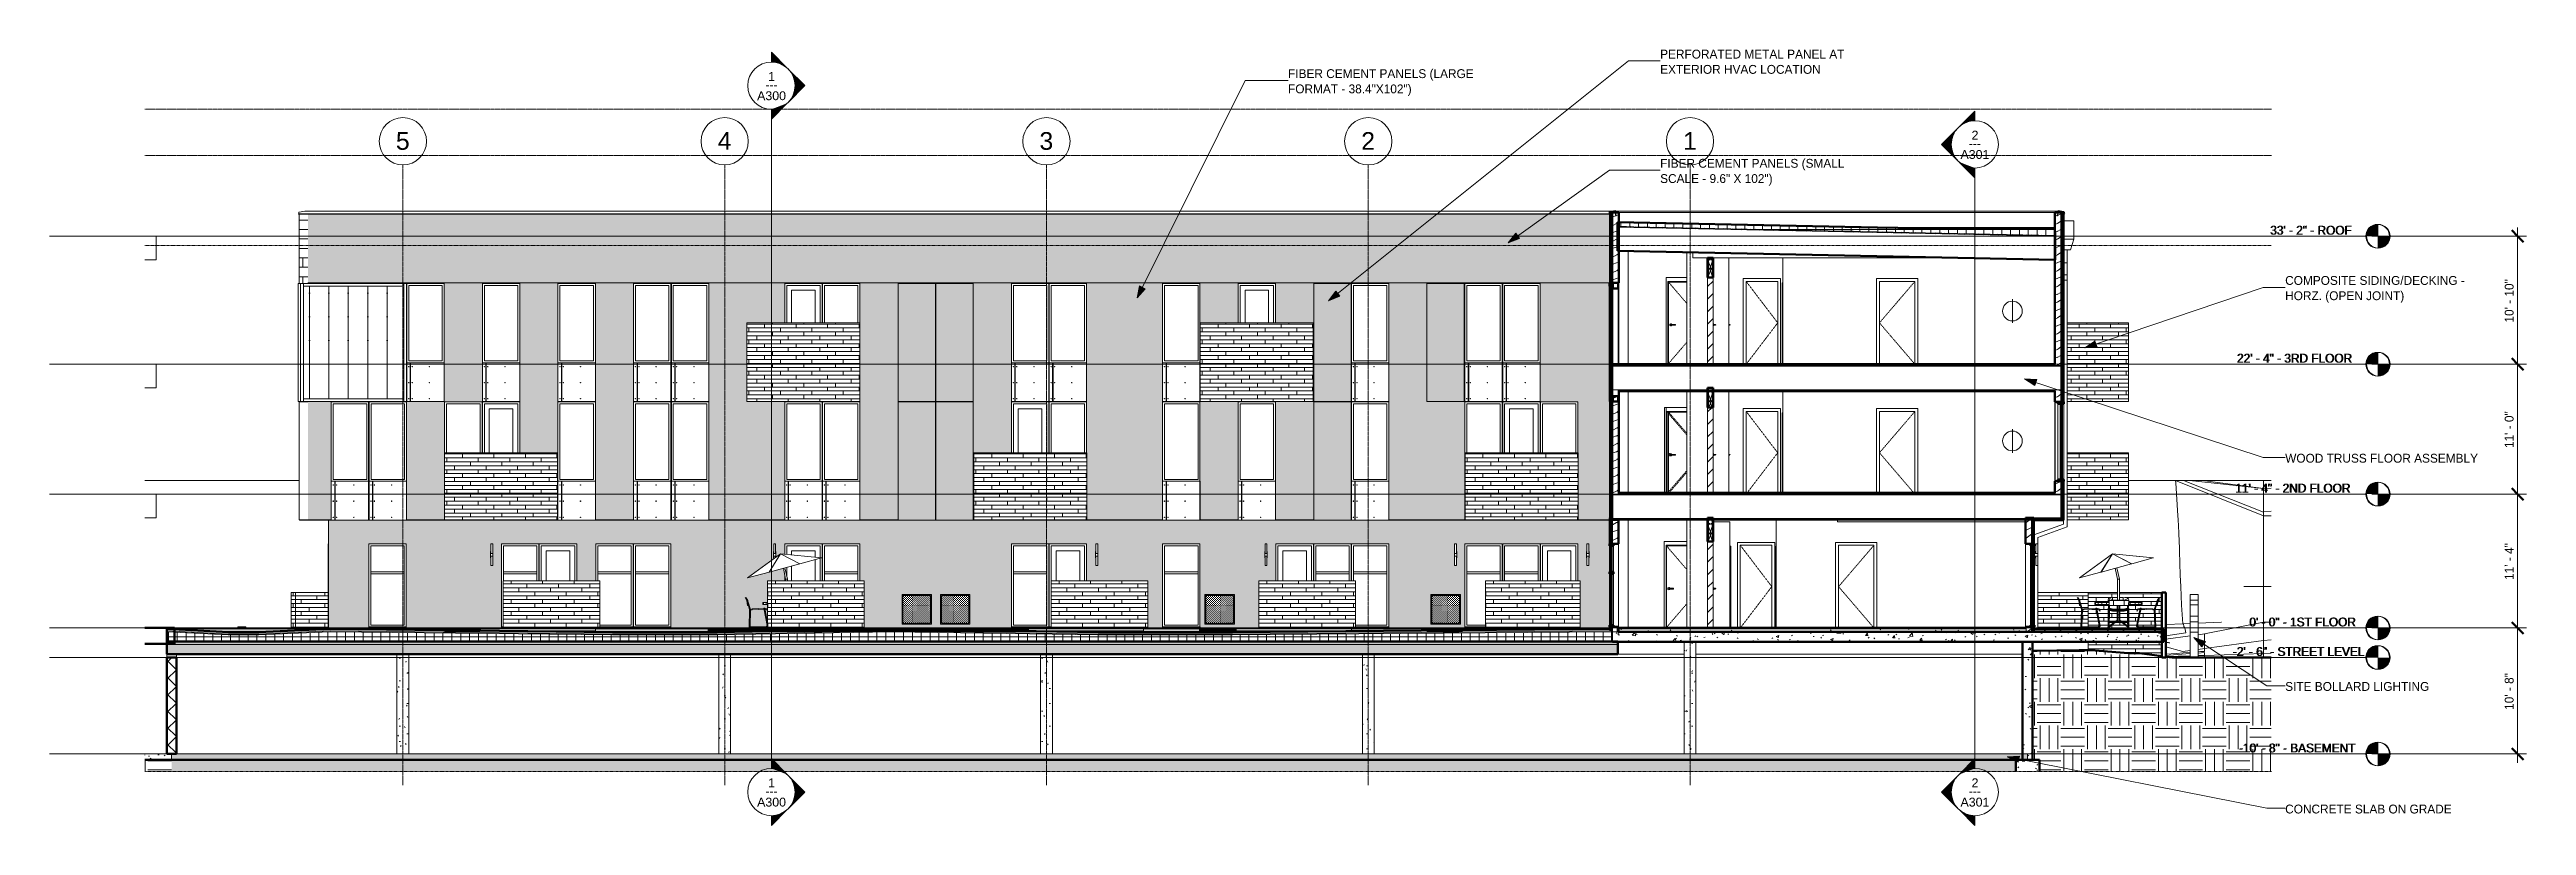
# Model space of a CAD drawing. Header units: inches. Extents: x -4169 to 1217, y -214 to 588.
# Drawn here: x -1300 to 1217, y -201 to 588 of the extents above; entities that cross this region are included whole.
import ezdxf

# ---------------------------------------------------------------- set-up
doc = ezdxf.new("R2010")
doc.units = ezdxf.units.IN
doc.header["$MEASUREMENT"] = 0
for name, pattern in [('Aligning Line 1_8_', [0.25, 0.125, -0.125]), ('Dash 1_16_', [0.125, 0.0625, -0.0625]), ('Grid Line 1_2_', [0.875, 0.5, -0.125, 0.125, -0.125]), ('Hidden 1_8_', [0.1875, 0.125, -0.0625])]:
    doc.linetypes.add(name, pattern=pattern)
for name, color, linetype, lineweight in [('0-2', 191, 'Continuous', 5), ('0-4', 165, 'Continuous', 5), ('0-5', 10, 'Continuous', 13), ('0-6', 90, 'Continuous', 5), ('0-7', 253, 'Continuous', 13), ('A-ANNO-DIMS', 211, 'Continuous', 9), ('A-ANNO-DIMS-96', 211, 'Continuous', 9), ('A-CLNG', 13, 'Continuous', 13), ('A-CLNG-1', 13, 'Continuous', 50), ('A-CLNG-PATT-1', 13, 'Continuous', 9), ('A-DETL-HDLN-1', 7, 'Hidden 1_8_', 9), ('A-DOOR-1', 7, 'Dash 1_16_', 9), ('A-DOOR-2', 7, 'Continuous', 9), ('A-DOOR-3', 31, 'Continuous', 9), ('A-DOOR-FRAM-1', 7, 'Continuous', 9), ('A-DOOR-FRAM-2', 50, 'Continuous', 20), ('A-FLOR', 192, 'Continuous', 13), ('A-FLOR-1', 9, 'Continuous', 50), ('A-FLOR-2', 253, 'Continuous', 13), ('A-FLOR-3', 192, 'Continuous', 50), ('A-FLOR-LEVL', 51, 'Continuous', 9), ('A-FLOR-LEVL-1', 51, 'Grid Line 1_2_', 9), ('A-FLOR-LEVL-2', 254, 'Continuous', 9), ('A-FLOR-LEVL-3', 147, 'Continuous', 9), ('A-FLOR-MCUT', 51, 'Continuous', 13), ('A-FLOR-PATT-1', 8, 'Continuous', 9), ('A-GENM', 5, 'Continuous', 9), ('A-GLAZ', 151, 'Continuous', 13), ('A-GLAZ-1', 151, 'Continuous', 9), ('A-GLAZ-2', 151, 'Continuous', 50), ('A-GLAZ-CWMG', 51, 'Continuous', 9), ('A-GLAZ-CWMG-1', 51, 'Continuous', 50), ('A-ROOF', 132, 'Continuous', 13), ('A-ROOF-1', 132, 'Continuous', 50), ('A-ROOF-PATT-1', 132, 'Continuous', 9), ('A-WALL', 113, 'Continuous', 13), ('A-WALL-1', 10, 'Continuous', 13), ('A-WALL-2', 113, 'Continuous', 50), ('A-WALL-PATT-1', 53, 'Continuous', 9), ('A-WALL-PATT-2', 7, 'Continuous', 9), ('A-WALL-PATT-3', 111, 'Continuous', 9), ('C-BLDG-PADS-1', 55, 'Continuous', 9), ('C-BLDG-PADS-2', 10, 'Continuous', 13), ('C-TOPO', 7, 'Continuous', 9), ('C-TOPO-1', 250, 'Continuous', 50), ('E-LITE-EQPM', 33, 'Continuous', 9), ('E-LITE-EQPM-1', 53, 'Continuous', 9), ('G-ANNO-SYMB', 111, 'Aligning Line 1_8_', 9), ('G-ANNO-SYMB-1', 254, 'Aligning Line 1_8_', 9), ('G-ANNO-SYMB-2', 147, 'Aligning Line 1_8_', 9), ('G-ANNO-SYMB-3', 111, 'Continuous', 9), ('G-ANNO-TEXT', 231, 'Continuous', 9), ('G-IMPT', 8, 'Continuous', 9), ('I-WALL-1', 10, 'Continuous', 13), ('I-WALL-2', 250, 'Continuous', 50), ('L-SITE', 91, 'Continuous', 9), ('M-EQPM', 50, 'Continuous', 9), ('S-COLS', 52, 'Continuous', 9), ('S-FNDN', 32, 'Continuous', 13), ('S-FNDN-2', 32, 'Continuous', 50), ('S-FNDN-3', 32, 'Continuous', 9), ('S-GRID-1', 1, 'Grid Line 1_2_', 9), ('S-GRID-IDEN', 1, 'Continuous', 9)]:
    doc.layers.add(name, color=color, linetype=linetype, lineweight=lineweight)
doc.styles.add('Arial', font='arial.ttf', dxfattribs={"height": 9})
doc.styles.add('Arial_1', font='arial.ttf', dxfattribs={"height": 18})
doc.styles.add('Century Gothic', font='ufonts.com_century-gothic.ttf', dxfattribs={"height": 9})
doc.dimstyles.new('OD__1_8__Tol__', dxfattribs={"dimscale": 12, "dimtxt": 9.397514, "dimasz": 1, "dimexe": 0.75, "dimexo": 0.5, "dimgap": 0.125, "dimtad": 1, "dimdec": 3, "dimrnd": 0.125, "dimzin": 3, "dimdsep": 46, "dimlunit": 4, "dimtxsty": 'Century Gothic', "dimblk1": 'OBLIQUE', "dimblk2": 'OBLIQUE', "dimsah": 1, "dimcen": 0.09, "dimdle": 0.75, "dimazin": 0, "dimtfac": 1, "dimtdec": 4, "dimtix": 1, "dimtmove": 0, "dimatfit": 3, "dimfxl": 1, "dimtvp": 1, "dimtfill": 1, "dimfrac": 2, "dimtolj": 1, "dimtzin": 0, "dimarcsym": 2})
pattern_1 = [(0, (0, 0), (24, 24), [24, -24]), (0, (0, 9), (24, 24), [24, -24]), (0, (0, 18), (24, 24), [24, -24]), (90, (3, 21), (-24, 24), [24, -24]), (90, (12, 21), (-24, 24), [24, -24]), (90, (21, 21), (-24, 24), [24, -24])]
pattern_2 = [(50, (0, 0), (27.5427, -2.40992), [2.88, -31.68]), (355, (0, 0), (-5.32784, 28.88427), [2.304, -25.344]), (100.451, (2.295, -0.2), (22.21532, 26.47393), [2.448, -26.924]), (46.184, (0, 7.68), (40.98187, -6.35642), [4.32, -47.52]), (96.636, (3.415, 7.15), (35.89075, 37.4062), [3.671, -40.386]), (351.184, (0, 7.68), (35.89097, 37.4062), [3.456, -38.016]), (21, (3.84, 5.76), (22.92104, -15.46073), [2.88, -31.68]), (326, (3.84, 5.76), (9.34353, 27.84574), [2.304, -25.344]), (71.451, (5.75, 4.472), (32.26477, 12.38442), [2.448, -26.924]), (37.5, (0, 0), (0.466855, 12.782707), [1.267, -23.77, 1.267, -24.461, -25.44]), (37.5, (0, 0), (0.466855, 12.782707), [-50.765, 1.267, -24.173]), (7.5, (0, 0), (10.10159, 15.14509), [1.267, -13.402, 1.267, -23.194, -9.696]), (7.5, (0, 0), (10.10159, 15.14509), [-39.13, 1.267, -8.429]), (327.5, (-8.563, 0), (20.49916, -0.86578), [1.267, -8.333, 1.267, -28.685, -39.744]), (327.5, (-8.563, 0), (20.49916, -0.86578), [-39.552, 1.267, -38.477]), (317.5, (-12.403, 0), (22.39478, 3.84429), [1.267, -11.213, 1.267, -18.624, -28.224]), (317.5, (-12.403, 0), (22.39478, 3.84429), [-32.371, 1.267, -26.957])]
pattern_3 = [(161.57, (0.48, 0.48), (-3.83995378, -1.544e-05), [0, -27.322, 3.034, 0]), (18.43, (-0.48, 0.48), (-3.83995378, 1.544e-05), [0, -27.322, 3.034, 0]), (108.43, (0.48, 0.48), (1.919622, -9.6005246), [9.106, -21.25]), (71.57, (-0.48, 0.48), (1.919622, 9.6005246), [9.106, -21.25])]
pattern_4 = [(0, (0, 0), (30.72, 7.68), [1.267, -21.773, 1.267, -21.773, -122.88]), (0, (0, 0), (30.72, 7.68), [-46.08, 1.267, -44.813, 1.267, -21.773, -53.76]), (0, (0, 0), (30.72, 7.68), [-115.2, 1.267, -14.093, 1.267, -37.133]), (120, (11.52, 3.84), (-22.011075, 22.7643), [1.267, -21.773, 1.267, -21.773, -122.88]), (120, (11.52, 3.84), (-22.011075, 22.7643), [-46.08, 1.267, -44.813, 1.267, -21.773, -53.76]), (120, (11.52, 3.84), (-22.011075, 22.7643), [-115.2, 1.267, -14.093, 1.267, -37.133]), (240, (15.36, 19.2), (-8.708925, -30.4443), [1.267, -21.773, 1.267, -21.773, -122.88]), (240, (15.36, 19.2), (-8.708925, -30.4443), [-46.08, 1.267, -44.813, 1.267, -21.773, -53.76]), (240, (15.36, 19.2), (-8.708925, -30.4443), [-115.2, 1.267, -14.093, 1.267, -37.133])]
pattern_5 = [(45, (0, 0), (-6.36396, 6.36396), [])]
pattern_6 = [(0, (-3114.207, 0), (30.72, 7.68), [1.267, -21.773, 1.267, -21.773, -122.88]), (0, (-3114.207, 0), (30.72, 7.68), [-46.08, 1.267, -44.813, 1.267, -21.773, -53.76]), (0, (-3114.207, 0), (30.72, 7.68), [-115.2, 1.267, -14.093, 1.267, -37.133]), (120, (-3102.687, 3.84), (-22.011075, 22.7643), [1.267, -21.773, 1.267, -21.773, -122.88]), (120, (-3102.687, 3.84), (-22.011075, 22.7643), [-46.08, 1.267, -44.813, 1.267, -21.773, -53.76]), (120, (-3102.687, 3.84), (-22.011075, 22.7643), [-115.2, 1.267, -14.093, 1.267, -37.133]), (240, (-3098.847, 19.2), (-8.708925, -30.4443), [1.267, -21.773, 1.267, -21.773, -122.88]), (240, (-3098.847, 19.2), (-8.708925, -30.4443), [-46.08, 1.267, -44.813, 1.267, -21.773, -53.76]), (240, (-3098.847, 19.2), (-8.708925, -30.4443), [-115.2, 1.267, -14.093, 1.267, -37.133])]
pattern_7 = [(50, (-3114.207, 0), (27.5427, -2.40992), [2.88, -31.68]), (355, (-3114.207, 0), (-5.32784, 28.88427), [2.304, -25.344]), (100.451, (-3111.912, -0.2), (22.21532, 26.47393), [2.448, -26.924]), (46.184, (-3114.207, 7.68), (40.98187, -6.35642), [4.32, -47.52]), (96.636, (-3110.792, 7.15), (35.89075, 37.4062), [3.671, -40.386]), (351.184, (-3114.207, 7.68), (35.89097, 37.4062), [3.456, -38.016]), (21, (-3110.367, 5.76), (22.92104, -15.46073), [2.88, -31.68]), (326, (-3110.367, 5.76), (9.34353, 27.84574), [2.304, -25.344]), (71.451, (-3108.457, 4.472), (32.26477, 12.38442), [2.448, -26.924]), (37.5, (-3114.207, 0), (0.466855, 12.782707), [1.267, -23.77, 1.267, -24.461, -25.44]), (37.5, (-3114.207, 0), (0.466855, 12.782707), [-50.765, 1.267, -24.173]), (7.5, (-3114.207, 0), (10.10159, 15.14509), [1.267, -13.402, 1.267, -23.194, -9.696]), (7.5, (-3114.207, 0), (10.10159, 15.14509), [-39.13, 1.267, -8.429]), (327.5, (-3122.77, 0), (20.49916, -0.86578), [1.267, -8.333, 1.267, -28.685, -39.744]), (327.5, (-3122.77, 0), (20.49916, -0.86578), [-39.552, 1.267, -38.477]), (317.5, (-3126.61, 0), (22.39478, 3.84429), [1.267, -11.213, 1.267, -18.624, -28.224]), (317.5, (-3126.61, 0), (22.39478, 3.84429), [-32.371, 1.267, -26.957])]
pattern_8 = [(0, (-3114.207, 0), (0, 4.798), []), (315, (-3114.207, 0), (4.7984266, 0), [6.786, -6.786]), (45, (-3114.207, 0), (4.7984266, 0), [6.786, -6.786])]
pattern_9 = [(216.87, (-3107.81, 15.994), (47.9809429, 31.9870857), [7.997, -71.971]), (206.565, (-3098.213, 11.196), (-15.993714, -15.994133), [17.881, -17.881]), (198.435, (-3098.213, 3.199), (-31.9867405, -15.99388), [10.115, -40.461])]
pattern_10 = [(0, (293.27, 112.3), (-38.4, 120.375), [0.392, -38.007]), (0, (293.27, 112.7), (-38.4, 120.375), [0.392, -38.007]), (0, (293.27, 128.66), (-38.4, 120.375), [0.392, -38.007]), (0, (293.27, 129.05), (-38.4, 120.375), [0.392, -38.007]), (0, (293.27, 145.02), (-38.4, 120.375), [0.392, -38.007]), (0, (293.27, 145.41), (-38.4, 120.375), [0.392, -38.007]), (0, (293.27, 161.38), (-38.4, 120.375), [0.392, -38.007]), (0, (293.27, 161.77), (-38.4, 120.375), [0.392, -38.007]), (0, (293.27, 177.73), (-38.4, 120.375), [0.392, -38.007]), (0, (293.27, 178.12), (-38.4, 120.375), [0.392, -38.007]), (0, (293.27, 194.09), (-38.4, 120.375), [0.392, -38.007]), (0, (293.27, 194.48), (-38.4, 120.375), [0.392, -38.007]), (0, (293.27, 210.45), (-38.4, 120.375), [0.392, -38.007]), (0, (293.27, 210.84), (-38.4, 120.375), [0.392, -38.007]), (0, (293.27, 226.8), (-38.4, 120.375), [0.392, -38.007]), (0, (293.27, 227.2), (-38.4, 120.375), [0.392, -38.007]), (0, (310.72, 112.3), (-38.4, 120.375), [0.392, -38.007]), (0, (310.72, 112.7), (-38.4, 120.375), [0.392, -38.007]), (0, (310.72, 128.66), (-38.4, 120.375), [0.392, -38.007]), (0, (310.72, 129.05), (-38.4, 120.375), [0.392, -38.007]), (0, (310.72, 145.02), (-38.4, 120.375), [0.392, -38.007]), (0, (310.72, 145.41), (-38.4, 120.375), [0.392, -38.007]), (0, (310.72, 161.38), (-38.4, 120.375), [0.392, -38.007]), (0, (310.72, 161.77), (-38.4, 120.375), [0.392, -38.007]), (0, (310.72, 177.73), (-38.4, 120.375), [0.392, -38.007]), (0, (310.72, 178.12), (-38.4, 120.375), [0.392, -38.007]), (0, (310.72, 194.09), (-38.4, 120.375), [0.392, -38.007]), (0, (310.72, 194.48), (-38.4, 120.375), [0.392, -38.007]), (0, (310.72, 210.45), (-38.4, 120.375), [0.392, -38.007]), (0, (310.72, 210.84), (-38.4, 120.375), [0.392, -38.007]), (0, (310.72, 226.8), (-38.4, 120.375), [0.392, -38.007]), (0, (310.72, 227.2), (-38.4, 120.375), [0.392, -38.007]), (0, (328.17, 112.3), (-38.4, 120.375), [0.392, -38.007]), (0, (328.17, 112.7), (-38.4, 120.375), [0.392, -38.007]), (0, (328.17, 128.66), (-38.4, 120.375), [0.392, -38.007]), (0, (328.17, 129.05), (-38.4, 120.375), [0.392, -38.007]), (0, (328.17, 145.02), (-38.4, 120.375), [0.392, -38.007]), (0, (328.17, 145.41), (-38.4, 120.375), [0.392, -38.007]), (0, (328.17, 161.38), (-38.4, 120.375), [0.392, -38.007]), (0, (328.17, 161.77), (-38.4, 120.375), [0.392, -38.007]), (0, (328.17, 177.73), (-38.4, 120.375), [0.392, -38.007]), (0, (328.17, 178.12), (-38.4, 120.375), [0.392, -38.007]), (0, (328.17, 194.09), (-38.4, 120.375), [0.392, -38.007]), (0, (328.17, 194.48), (-38.4, 120.375), [0.392, -38.007]), (0, (328.17, 210.45), (-38.4, 120.375), [0.392, -38.007]), (0, (328.17, 210.84), (-38.4, 120.375), [0.392, -38.007]), (0, (328.17, 226.8), (-38.4, 120.375), [0.392, -38.007]), (0, (328.17, 227.2), (-38.4, 120.375), [0.392, -38.007]), (90, (291.53, 109.75), (-38.4, 2e-15), [120, -0.375]), (90, (291.904, 109.75), (-38.4, 2e-15), [120, -0.375]), (90, (293.27, 112.304), (-38.4, 2e-15), [0.392, -119.982]), (90, (293.27, 128.66), (-38.4, 2e-15), [0.392, -119.982]), (90, (293.27, 145.018), (-38.4, 2e-15), [0.392, -119.982]), (90, (293.27, 161.375), (-38.4, 2e-15), [0.392, -119.982]), (90, (293.27, 177.732), (-38.4, 2e-15), [0.392, -119.982]), (90, (293.27, 194.09), (-38.4, 2e-15), [0.392, -119.982]), (90, (293.27, 210.447), (-38.4, 2e-15), [0.392, -119.982]), (90, (293.27, 226.804), (-38.4, 2e-15), [0.392, -119.982]), (90, (293.663, 112.304), (-38.4, 2e-15), [0.392, -119.982]), (90, (293.663, 128.66), (-38.4, 2e-15), [0.392, -119.982]), (90, (293.663, 145.018), (-38.4, 2e-15), [0.392, -119.982]), (90, (293.663, 161.375), (-38.4, 2e-15), [0.392, -119.982]), (90, (293.663, 177.732), (-38.4, 2e-15), [0.392, -119.982]), (90, (293.663, 194.09), (-38.4, 2e-15), [0.392, -119.982]), (90, (293.663, 210.447), (-38.4, 2e-15), [0.392, -119.982]), (90, (293.663, 226.804), (-38.4, 2e-15), [0.392, -119.982]), (90, (310.72, 112.304), (-38.4, 2e-15), [0.392, -119.982]), (90, (310.72, 128.66), (-38.4, 2e-15), [0.392, -119.982]), (90, (310.72, 145.018), (-38.4, 2e-15), [0.392, -119.982]), (90, (310.72, 161.375), (-38.4, 2e-15), [0.392, -119.982]), (90, (310.72, 177.732), (-38.4, 2e-15), [0.392, -119.982]), (90, (310.72, 194.09), (-38.4, 2e-15), [0.392, -119.982]), (90, (310.72, 210.447), (-38.4, 2e-15), [0.392, -119.982]), (90, (310.72, 226.804), (-38.4, 2e-15), [0.392, -119.982]), (90, (311.113, 112.304), (-38.4, 2e-15), [0.392, -119.982]), (90, (311.113, 128.66), (-38.4, 2e-15), [0.392, -119.982]), (90, (311.113, 145.018), (-38.4, 2e-15), [0.392, -119.982]), (90, (311.113, 161.375), (-38.4, 2e-15), [0.392, -119.982]), (90, (311.113, 177.732), (-38.4, 2e-15), [0.392, -119.982]), (90, (311.113, 194.09), (-38.4, 2e-15), [0.392, -119.982]), (90, (311.113, 210.447), (-38.4, 2e-15), [0.392, -119.982]), (90, (311.113, 226.804), (-38.4, 2e-15), [0.392, -119.982]), (90, (328.17, 112.304), (-38.4, 2e-15), [0.392, -119.982]), (90, (328.17, 128.66), (-38.4, 2e-15), [0.392, -119.982]), (90, (328.17, 145.018), (-38.4, 2e-15), [0.392, -119.982]), (90, (328.17, 161.375), (-38.4, 2e-15), [0.392, -119.982]), (90, (328.17, 177.732), (-38.4, 2e-15), [0.392, -119.982]), (90, (328.17, 194.09), (-38.4, 2e-15), [0.392, -119.982]), (90, (328.17, 210.447), (-38.4, 2e-15), [0.392, -119.982]), (90, (328.17, 226.804), (-38.4, 2e-15), [0.392, -119.982]), (90, (328.563, 112.304), (-38.4, 2e-15), [0.392, -119.982]), (90, (328.563, 128.66), (-38.4, 2e-15), [0.392, -119.982]), (90, (328.563, 145.018), (-38.4, 2e-15), [0.392, -119.982]), (90, (328.563, 161.375), (-38.4, 2e-15), [0.392, -119.982]), (90, (328.563, 177.732), (-38.4, 2e-15), [0.392, -119.982]), (90, (328.563, 194.09), (-38.4, 2e-15), [0.392, -119.982]), (90, (328.563, 210.447), (-38.4, 2e-15), [0.392, -119.982]), (90, (328.563, 226.804), (-38.4, 2e-15), [0.392, -119.982]), (180, (329.93, 109.38), (-38.4, 120.375), [38.025, -0.375]), (180, (329.93, 109.75), (-38.4, 120.375), [38.025, -0.375])]
pattern_11 = [(0, (305.58, 140.604), (-120, 76.8), [0.392, -119.607]), (0, (305.58, 140.996), (-120, 76.8), [0.392, -119.607]), (0, (305.58, 150.204), (-120, 76.8), [0.392, -119.607]), (0, (305.58, 150.596), (-120, 76.8), [0.392, -119.607]), (0, (305.58, 159.804), (-120, 76.8), [0.392, -119.607]), (0, (305.58, 160.196), (-120, 76.8), [0.392, -119.607]), (0, (305.58, 169.404), (-120, 76.8), [0.392, -119.607]), (0, (305.58, 169.796), (-120, 76.8), [0.392, -119.607]), (0, (305.58, 179.004), (-120, 76.8), [0.392, -119.607]), (0, (305.58, 179.396), (-120, 76.8), [0.392, -119.607]), (0, (305.58, 188.604), (-120, 76.8), [0.392, -119.607]), (0, (305.58, 188.996), (-120, 76.8), [0.392, -119.607]), (0, (305.58, 198.204), (-120, 76.8), [0.392, -119.607]), (0, (305.58, 198.596), (-120, 76.8), [0.392, -119.607]), (0, (305.58, 207.804), (-120, 76.8), [0.392, -119.607]), (0, (305.58, 208.196), (-120, 76.8), [0.392, -119.607]), (0, (325.58, 140.604), (-120, 76.8), [0.392, -119.607]), (0, (325.58, 140.996), (-120, 76.8), [0.392, -119.607]), (0, (325.58, 150.204), (-120, 76.8), [0.392, -119.607]), (0, (325.58, 150.596), (-120, 76.8), [0.392, -119.607]), (0, (325.58, 159.804), (-120, 76.8), [0.392, -119.607]), (0, (325.58, 160.196), (-120, 76.8), [0.392, -119.607]), (0, (325.58, 169.404), (-120, 76.8), [0.392, -119.607]), (0, (325.58, 169.796), (-120, 76.8), [0.392, -119.607]), (0, (325.58, 179.004), (-120, 76.8), [0.392, -119.607]), (0, (325.58, 179.396), (-120, 76.8), [0.392, -119.607]), (0, (325.58, 188.604), (-120, 76.8), [0.392, -119.607]), (0, (325.58, 188.996), (-120, 76.8), [0.392, -119.607]), (0, (325.58, 198.204), (-120, 76.8), [0.392, -119.607]), (0, (325.58, 198.596), (-120, 76.8), [0.392, -119.607]), (0, (325.58, 207.804), (-120, 76.8), [0.392, -119.607]), (0, (325.58, 208.196), (-120, 76.8), [0.392, -119.607]), (0, (345.58, 140.604), (-120, 76.8), [0.392, -119.607]), (0, (345.58, 140.996), (-120, 76.8), [0.392, -119.607]), (0, (345.58, 150.204), (-120, 76.8), [0.392, -119.607]), (0, (345.58, 150.596), (-120, 76.8), [0.392, -119.607]), (0, (345.58, 159.804), (-120, 76.8), [0.392, -119.607]), (0, (345.58, 160.196), (-120, 76.8), [0.392, -119.607]), (0, (345.58, 169.404), (-120, 76.8), [0.392, -119.607]), (0, (345.58, 169.796), (-120, 76.8), [0.392, -119.607]), (0, (345.58, 179.004), (-120, 76.8), [0.392, -119.607]), (0, (345.58, 179.396), (-120, 76.8), [0.392, -119.607]), (0, (345.58, 188.604), (-120, 76.8), [0.392, -119.607]), (0, (345.58, 188.996), (-120, 76.8), [0.392, -119.607]), (0, (345.58, 198.204), (-120, 76.8), [0.392, -119.607]), (0, (345.58, 198.596), (-120, 76.8), [0.392, -119.607]), (0, (345.58, 207.804), (-120, 76.8), [0.392, -119.607]), (0, (345.58, 208.196), (-120, 76.8), [0.392, -119.607]), (0, (365.58, 140.604), (-120, 76.8), [0.392, -119.607]), (0, (365.58, 140.996), (-120, 76.8), [0.392, -119.607]), (0, (365.58, 150.204), (-120, 76.8), [0.392, -119.607]), (0, (365.58, 150.596), (-120, 76.8), [0.392, -119.607]), (0, (365.58, 159.804), (-120, 76.8), [0.392, -119.607]), (0, (365.58, 160.196), (-120, 76.8), [0.392, -119.607]), (0, (365.58, 169.404), (-120, 76.8), [0.392, -119.607]), (0, (365.58, 169.796), (-120, 76.8), [0.392, -119.607]), (0, (365.58, 179.004), (-120, 76.8), [0.392, -119.607]), (0, (365.58, 179.396), (-120, 76.8), [0.392, -119.607]), (0, (365.58, 188.604), (-120, 76.8), [0.392, -119.607]), (0, (365.58, 188.996), (-120, 76.8), [0.392, -119.607]), (0, (365.58, 198.204), (-120, 76.8), [0.392, -119.607]), (0, (365.58, 198.596), (-120, 76.8), [0.392, -119.607]), (0, (365.58, 207.804), (-120, 76.8), [0.392, -119.607]), (0, (365.58, 208.196), (-120, 76.8), [0.392, -119.607]), (0, (385.58, 140.604), (-120, 76.8), [0.392, -119.607]), (0, (385.58, 140.996), (-120, 76.8), [0.392, -119.607]), (0, (385.58, 150.204), (-120, 76.8), [0.392, -119.607]), (0, (385.58, 150.596), (-120, 76.8), [0.392, -119.607]), (0, (385.58, 159.804), (-120, 76.8), [0.392, -119.607]), (0, (385.58, 160.196), (-120, 76.8), [0.392, -119.607]), (0, (385.58, 169.404), (-120, 76.8), [0.392, -119.607]), (0, (385.58, 169.796), (-120, 76.8), [0.392, -119.607]), (0, (385.58, 179.004), (-120, 76.8), [0.392, -119.607]), (0, (385.58, 179.396), (-120, 76.8), [0.392, -119.607]), (0, (385.58, 188.604), (-120, 76.8), [0.392, -119.607]), (0, (385.58, 188.996), (-120, 76.8), [0.392, -119.607]), (0, (385.58, 198.204), (-120, 76.8), [0.392, -119.607]), (0, (385.58, 198.596), (-120, 76.8), [0.392, -119.607]), (0, (385.58, 207.804), (-120, 76.8), [0.392, -119.607]), (0, (385.58, 208.196), (-120, 76.8), [0.392, -119.607]), (0, (405.58, 140.604), (-120, 76.8), [0.392, -119.607]), (0, (405.58, 140.996), (-120, 76.8), [0.392, -119.607]), (0, (405.58, 150.204), (-120, 76.8), [0.392, -119.607]), (0, (405.58, 150.596), (-120, 76.8), [0.392, -119.607]), (0, (405.58, 159.804), (-120, 76.8), [0.392, -119.607]), (0, (405.58, 160.196), (-120, 76.8), [0.392, -119.607]), (0, (405.58, 169.404), (-120, 76.8), [0.392, -119.607]), (0, (405.58, 169.796), (-120, 76.8), [0.392, -119.607]), (0, (405.58, 179.004), (-120, 76.8), [0.392, -119.607]), (0, (405.58, 179.396), (-120, 76.8), [0.392, -119.607]), (0, (405.58, 188.604), (-120, 76.8), [0.392, -119.607]), (0, (405.58, 188.996), (-120, 76.8), [0.392, -119.607]), (0, (405.58, 198.204), (-120, 76.8), [0.392, -119.607]), (0, (405.58, 198.596), (-120, 76.8), [0.392, -119.607]), (0, (405.58, 207.804), (-120, 76.8), [0.392, -119.607]), (0, (405.58, 208.196), (-120, 76.8), [0.392, -119.607]), (90, (299.13, 155.2), (-120, 7e-15), [9.6, -67.2]), (90, (305.58, 140.6), (-120, 7e-15), [0.392, -76.407]), (90, (305.58, 150.2), (-120, 7e-15), [0.392, -76.407]), (90, (305.58, 159.8), (-120, 7e-15), [0.392, -76.407]), (90, (305.58, 169.4), (-120, 7e-15), [0.392, -76.407]), (90, (305.58, 179), (-120, 7e-15), [0.392, -76.407]), (90, (305.58, 188.6), (-120, 7e-15), [0.392, -76.407]), (90, (305.58, 198.2), (-120, 7e-15), [0.392, -76.407]), (90, (305.58, 207.8), (-120, 7e-15), [0.392, -76.407]), (90, (305.97, 140.6), (-120, 7e-15), [0.392, -76.407]), (90, (305.97, 150.2), (-120, 7e-15), [0.392, -76.407]), (90, (305.97, 159.8), (-120, 7e-15), [0.392, -76.407]), (90, (305.97, 169.4), (-120, 7e-15), [0.392, -76.407]), (90, (305.97, 179), (-120, 7e-15), [0.392, -76.407]), (90, (305.97, 188.6), (-120, 7e-15), [0.392, -76.407]), (90, (305.97, 198.2), (-120, 7e-15), [0.392, -76.407]), (90, (305.97, 207.8), (-120, 7e-15), [0.392, -76.407]), (90, (315.28, 174.4), (-120, 7e-15), [9.6, -67.2]), (90, (315.28, 203.2), (-120, 7e-15), [9.6, -67.2]), (90, (325.58, 140.6), (-120, 7e-15), [0.392, -76.407]), (90, (325.58, 150.2), (-120, 7e-15), [0.392, -76.407]), (90, (325.58, 159.8), (-120, 7e-15), [0.392, -76.407]), (90, (325.58, 169.4), (-120, 7e-15), [0.392, -76.407]), (90, (325.58, 179), (-120, 7e-15), [0.392, -76.407]), (90, (325.58, 188.6), (-120, 7e-15), [0.392, -76.407]), (90, (325.58, 198.2), (-120, 7e-15), [0.392, -76.407]), (90, (325.58, 207.8), (-120, 7e-15), [0.392, -76.407]), (90, (325.97, 140.6), (-120, 7e-15), [0.392, -76.407]), (90, (325.97, 150.2), (-120, 7e-15), [0.392, -76.407]), (90, (325.97, 159.8), (-120, 7e-15), [0.392, -76.407]), (90, (325.97, 169.4), (-120, 7e-15), [0.392, -76.407]), (90, (325.97, 179), (-120, 7e-15), [0.392, -76.407]), (90, (325.97, 188.6), (-120, 7e-15), [0.392, -76.407]), (90, (325.97, 198.2), (-120, 7e-15), [0.392, -76.407]), (90, (325.97, 207.8), (-120, 7e-15), [0.392, -76.407]), (90, (345.58, 140.6), (-120, 7e-15), [0.392, -76.407]), (90, (345.58, 150.2), (-120, 7e-15), [0.392, -76.407]), (90, (345.58, 159.8), (-120, 7e-15), [0.392, -76.407]), (90, (345.58, 169.4), (-120, 7e-15), [0.392, -76.407]), (90, (345.58, 179), (-120, 7e-15), [0.392, -76.407]), (90, (345.58, 188.6), (-120, 7e-15), [0.392, -76.407]), (90, (345.58, 198.2), (-120, 7e-15), [0.392, -76.407]), (90, (345.58, 207.8), (-120, 7e-15), [0.392, -76.407]), (90, (345.97, 140.6), (-120, 7e-15), [0.392, -76.407]), (90, (345.97, 150.2), (-120, 7e-15), [0.392, -76.407]), (90, (345.97, 159.8), (-120, 7e-15), [0.392, -76.407]), (90, (345.97, 169.4), (-120, 7e-15), [0.392, -76.407]), (90, (345.97, 179), (-120, 7e-15), [0.392, -76.407]), (90, (345.97, 188.6), (-120, 7e-15), [0.392, -76.407]), (90, (345.97, 198.2), (-120, 7e-15), [0.392, -76.407]), (90, (345.97, 207.8), (-120, 7e-15), [0.392, -76.407]), (90, (355.83, 145.6), (-120, 7e-15), [9.6, -67.2]), (90, (355.83, 184), (-120, 7e-15), [9.6, -67.2]), (90, (365.58, 140.6), (-120, 7e-15), [0.392, -76.407]), (90, (365.58, 150.2), (-120, 7e-15), [0.392, -76.407]), (90, (365.58, 159.8), (-120, 7e-15), [0.392, -76.407]), (90, (365.58, 169.4), (-120, 7e-15), [0.392, -76.407]), (90, (365.58, 179), (-120, 7e-15), [0.392, -76.407]), (90, (365.58, 188.6), (-120, 7e-15), [0.392, -76.407]), (90, (365.58, 198.2), (-120, 7e-15), [0.392, -76.407]), (90, (365.58, 207.8), (-120, 7e-15), [0.392, -76.407]), (90, (365.97, 140.6), (-120, 7e-15), [0.392, -76.407]), (90, (365.97, 150.2), (-120, 7e-15), [0.392, -76.407]), (90, (365.97, 159.8), (-120, 7e-15), [0.392, -76.407]), (90, (365.97, 169.4), (-120, 7e-15), [0.392, -76.407]), (90, (365.97, 179), (-120, 7e-15), [0.392, -76.407]), (90, (365.97, 188.6), (-120, 7e-15), [0.392, -76.407]), (90, (365.97, 198.2), (-120, 7e-15), [0.392, -76.407]), (90, (365.97, 207.8), (-120, 7e-15), [0.392, -76.407]), (90, (376.66, 164.8), (-120, 7e-15), [9.6, -67.2]), (90, (385.58, 140.6), (-120, 7e-15), [0.392, -76.407]), (90, (385.58, 150.2), (-120, 7e-15), [0.392, -76.407]), (90, (385.58, 159.8), (-120, 7e-15), [0.392, -76.407]), (90, (385.58, 169.4), (-120, 7e-15), [0.392, -76.407]), (90, (385.58, 179), (-120, 7e-15), [0.392, -76.407]), (90, (385.58, 188.6), (-120, 7e-15), [0.392, -76.407]), (90, (385.58, 198.2), (-120, 7e-15), [0.392, -76.407]), (90, (385.58, 207.8), (-120, 7e-15), [0.392, -76.407]), (90, (385.97, 140.6), (-120, 7e-15), [0.392, -76.407]), (90, (385.97, 150.2), (-120, 7e-15), [0.392, -76.407]), (90, (385.97, 159.8), (-120, 7e-15), [0.392, -76.407]), (90, (385.97, 169.4), (-120, 7e-15), [0.392, -76.407]), (90, (385.97, 179), (-120, 7e-15), [0.392, -76.407]), (90, (385.97, 188.6), (-120, 7e-15), [0.392, -76.407]), (90, (385.97, 198.2), (-120, 7e-15), [0.392, -76.407]), (90, (385.97, 207.8), (-120, 7e-15), [0.392, -76.407]), (90, (397.33, 136), (-120, 7e-15), [9.6, -67.2]), (90, (397.33, 193.6), (-120, 7e-15), [9.6, -67.2]), (90, (405.58, 140.6), (-120, 7e-15), [0.392, -76.407]), (90, (405.58, 150.2), (-120, 7e-15), [0.392, -76.407]), (90, (405.58, 159.8), (-120, 7e-15), [0.392, -76.407]), (90, (405.58, 169.4), (-120, 7e-15), [0.392, -76.407]), (90, (405.58, 179), (-120, 7e-15), [0.392, -76.407]), (90, (405.58, 188.6), (-120, 7e-15), [0.392, -76.407]), (90, (405.58, 198.2), (-120, 7e-15), [0.392, -76.407]), (90, (405.58, 207.8), (-120, 7e-15), [0.392, -76.407]), (90, (405.97, 140.6), (-120, 7e-15), [0.392, -76.407]), (90, (405.97, 150.2), (-120, 7e-15), [0.392, -76.407]), (90, (405.97, 159.8), (-120, 7e-15), [0.392, -76.407]), (90, (405.97, 169.4), (-120, 7e-15), [0.392, -76.407]), (90, (405.97, 179), (-120, 7e-15), [0.392, -76.407]), (90, (405.97, 188.6), (-120, 7e-15), [0.392, -76.407]), (90, (405.97, 198.2), (-120, 7e-15), [0.392, -76.407]), (90, (405.97, 207.8), (-120, 7e-15), [0.392, -76.407]), (180, (410.28, 136), (-120, 76.8), [120, 0, 0, 0]), (180, (410.28, 145.6), (-120, 76.8), [120, 0, 0, 0]), (180, (410.28, 155.2), (-120, 76.8), [120, 0, 0, 0]), (180, (410.28, 164.8), (-120, 76.8), [120, 0, 0, 0]), (180, (410.28, 174.4), (-120, 76.8), [120, 0, 0, 0]), (180, (410.28, 184), (-120, 76.8), [120, 0, 0, 0]), (180, (410.28, 193.6), (-120, 76.8), [120, 0, 0, 0]), (180, (410.28, 203.2), (-120, 76.8), [120, 0, 0, 0])]
pattern_12 = [(0, (-3114.207, 0), (0, 9), []), (90, (-3114.207, 0), (-9, 6e-16), [])]
pattern_13 = [(0, (-3114.20715, -4.251), (15.36, 0.067), [1.267, -10.253, 1.267, -10.253, -61.44]), (0, (-3114.20715, -4.251), (15.36, 0.067), [-23.04, 1.267, -21.773, 1.267, -10.253, -26.88]), (0, (-3114.20715, -4.251), (15.36, 0.067), [-57.6, 1.267, -6.413, 1.267, -17.933]), (178.273, (-3108.44715, -4.218), (-11.0060386766, 0.1977818227), [0.634, -5.129, 0.634, -5.129, -30.734]), (178.273, (-3108.44715, -4.218), (-11.0060386766, 0.1977818227), [-11.525, 0.634, -10.891, 0.634, -5.129, -13.446]), (178.273, (-3108.44715, -4.218), (-11.0060386766, 0.1977818227), [-28.813, 0.634, -3.208, 0.634, -8.97]), (181.727, (-3106.52715, -4.084), (-4.3539811594, -0.26533764), [0.634, -5.129, 0.634, -5.129, -30.734]), (181.727, (-3106.52715, -4.084), (-4.3539811594, -0.26533764), [-11.525, 0.634, -10.891, 0.634, -5.129, -13.446]), (181.727, (-3106.52715, -4.084), (-4.3539811594, -0.26533764), [-28.813, 0.634, -3.208, 0.634, -8.97])]
pattern_14 = [(0, (-1052.283, 0.8), (0, 4), []), (90, (-1052.283, 0.8), (-8, 8), [4, -28]), (90, (-1036.283, 4.8), (-8, 8), [4, -28])]
pattern_15 = [(0, (140.617, 136.8), (0, 4), []), (90, (140.617, 136.8), (-8, 8), [4, -28]), (90, (156.617, 140.8), (-8, 8), [4, -28])]
pattern_16 = [(0, (-358.583, 136.8), (0, 4), []), (90, (-358.583, 136.8), (-8, 8), [4, -28]), (90, (-342.583, 140.8), (-8, 8), [4, -28])]
pattern_17 = [(0, (-896.371, 136.8), (0, 4), []), (90, (-896.371, 136.8), (-8, 8), [4, -28]), (90, (-880.371, 140.8), (-8, 8), [4, -28])]
pattern_18 = [(0, (-128.558, 268.8), (0, 4), []), (90, (-128.558, 268.8), (-8, 8), [4, -28]), (90, (-112.558, 272.8), (-8, 8), [4, -28])]
pattern_19 = [(0, (-589.358, 268.8), (0, 4), []), (90, (-589.358, 268.8), (-8, 8), [4, -28]), (90, (-573.358, 272.8), (-8, 8), [4, -28])]
pattern_20 = [(0, (-186.158, 0.8), (0, 4), []), (90, (-186.158, 0.8), (-8, 8), [4, -28]), (90, (-170.158, 4.8), (-8, 8), [4, -28])]
pattern_21 = [(0, (-474.158, 0.8), (0, 4), []), (90, (-474.158, 0.8), (-8, 8), [4, -28]), (90, (-458.158, 4.8), (-8, 8), [4, -28])]
pattern_22 = [(0, (-742.958, 0.8), (0, 4), []), (90, (-742.958, 0.8), (-8, 8), [4, -28]), (90, (-726.958, 4.8), (-8, 8), [4, -28])]
pattern_23 = [(0, (25.042, 0.8), (0, 4), []), (90, (25.042, 0.8), (-8, 8), [4, -28]), (90, (41.042, 4.8), (-8, 8), [4, -28])]

msp = doc.modelspace()

# ---------------------------------------------------------------- texts
at = {"layer": 'A-FLOR-LEVL', "char_height": 9, "attachment_point": 1, "style": 'Century Gothic'}
for s, insert, width in [('33\' - 2" - ROOF', (956.3851, 408.5508), 104.232), ('22\' - 4" - 3RD FLOOR', (922.6339, 278.5508), 145.137), ('11\' - 4" - 2ND FLOOR', (920.8953, 146.5508), 147.258), ('0\' - 0" - 1ST FLOOR', (935.1441, 10.5508), 129.987), ('-2\' - 6" - STREET LEVEL', (918.4008, -19.4492), 150.288), ('-10\' - 8" - BASEMENT', (924.637, -117.4492), 142.713)]:
    msp.add_mtext(s, dxfattribs=dict(at, insert=insert, width=width))
at = {"layer": 'G-ANNO-SYMB-3', "char_height": 9, "attachment_point": 1}
for s, insert, width, style in [('1', (-569.7069, 564.8617), 8.484, 'Arial'), ('A300', (-580.951, 545.2255), 35.754, 'Arial'), ('---', (-572.3582, 556.355), 15.453, 'Century Gothic'), ('2', (653.1956, 505.1897), 8.484, 'Arial'), ('A301', (641.9515, 485.5534), 35.754, 'Arial'), ('---', (650.5443, 496.683), 15.453, 'Century Gothic'), ('A300', (-580.951, -172.4005), 35.754, 'Arial'), ('---', (-572.3582, -161.271), 15.453, 'Century Gothic'), ('1', (-569.7069, -152.7643), 8.484, 'Arial'), ('A301', (641.9515, -172.4005), 35.754, 'Arial'), ('---', (650.5443, -161.271), 15.453, 'Century Gothic'), ('2', (653.1956, -152.7643), 8.484, 'Arial')]:
    msp.add_mtext(s, dxfattribs=dict(at, insert=insert, width=width, style=style))
at = {"layer": 'G-ANNO-TEXT', "char_height": 9, "attachment_point": 1, "style": 'Century Gothic'}
for s, insert, width in [('PERFORATED METAL PANEL AT', (336.7319, 587.5233), 220.584), ('FIBER CEMENT PANELS (LARGE', (-41.4001, 567.685), 222.402), ('EXTERIOR HVAC LOCATION', (336.7319, 572.0233), 202.707), ('FORMAT - 38.4"X102")', (-41.4001, 552.185), 156.348), ('SCALE - 9.6" X 102")', (336.7319, 461.0734), 139.986), ('FIBER CEMENT PANELS (SMALL', (336.7319, 476.5734), 221.19), ('COMPOSITE SIDING/DECKING -', (971.8874, 357.5671), 232.704), ('HORZ. (OPEN JOINT)', (971.8874, 342.0671), 149.682), ('WOOD TRUSS FLOOR ASSEMBLY', (971.8874, 176.9601), 233.613), ('SITE BOLLARD LIGHTING', (971.8874, -54.889), 175.134), ('CONCRETE SLAB ON GRADE', (971.8874, -179.4399), 208.161)]:
    msp.add_mtext(s, dxfattribs=dict(at, insert=insert, width=width))
at = {"layer": 'S-GRID-IDEN', "char_height": 18, "width": 16.968, "attachment_point": 1, "style": 'Arial_1'}
for s, insert in [('5', (-948.0124, 503.7879)), ('4', (-621.0124, 503.7879)), ('3', (-294.0124, 503.7879)), ('2', (32.9876, 503.7879)), ('1', (359.9876, 503.7879))]:
    msp.add_mtext(s, dxfattribs=dict(at, insert=insert))

# ---------------------------------------------------------------- blocks, each defined once
blk = doc.blocks.new('Studio Light - 120V-1360589-BUILDING ELEVATION - COURTYARD - LOOKING WEST')
at = {"layer": 'E-LITE-EQPM-1'}
for p, q in [((3809.1, 190), (3809.1, 201.9)), ((3809.1, 201.9), (3809.1, 190)), ((3809.1, 190), (3809.1, 178.1)), ((3809.1, 178.1), (3809.1, 190))]:
    blk.add_line(p, q, dxfattribs=at)
for start, end in [(0, 180), (180, 0)]:
    blk.add_arc((3808.9, 190), 10, start, end, dxfattribs=at)
blk = doc.blocks.new('Level - Level Head - Circle-V84-BUILDING ELEVATION - COURTYARD - LOOKING WEST')
at = {"layer": 'A-FLOR-LEVL'}
h = blk.add_hatch(color=256, dxfattribs=at)
edge = h.paths.add_edge_path(flags=0)
edge.add_line((4180.7, 0), (4168.7, 0))
edge.add_arc((4180.7, 0), 12, 90, 180, ccw=False)
edge.add_line((4180.7, 12), (4180.7, 0))
h = blk.add_hatch(color=256, dxfattribs=at)
edge = h.paths.add_edge_path(flags=0)
edge.add_line((4180.7, -12), (4180.7, 0))
edge.add_line((4180.7, 0), (4192.7, 0))
edge.add_arc((4180.7, 0), 12, 270, 360, ccw=False)
at = {"layer": 'A-FLOR-LEVL-2'}
blk.add_circle((4180.7, 0), 12, dxfattribs=at)
blk = doc.blocks.new('CTR - 2nd Phase_rvt-2-BUILDING ELEVATION - COURTYARD - LOOKING WEST')
at = {"layer": 'A-FLOR-1'}
for p, q in [((1941.2, 0), (1910.9, 0)), ((1941.2, -16), (1941.2, 0)), ((1910.9, -16), (1941.2, -16))]:
    blk.add_line(p, q, dxfattribs=at)
at = {"layer": 'A-FLOR-2'}
for p, q in [((1910.9, 398), (1922.7, 398)), ((1922.7, 374), (1922.7, 398)), ((1922.7, 374), (1910.9, 374)), ((1910.9, 268), (1922.7, 268)), ((1922.7, 244), (1922.7, 268)), ((1922.7, 244), (1910.9, 244)), ((1910.9, 136), (1922.7, 136)), ((1922.7, 112), (1922.7, 136)), ((1922.7, 112), (1910.9, 112))]:
    blk.add_line(p, q, dxfattribs=at)
at = {"layer": 'A-FLOR-LEVL-1'}
for p, q in [((1814.2, 398), (4168.7, 398)), ((1814.2, 268), (4168.7, 268)), ((1814.2, 136), (4168.7, 136)), ((1814.2, 0), (4168.7, 0)), ((1814.2, -30), (4168.7, -30)), ((1814.2, -128), (4168.7, -128))]:
    blk.add_line(p, q, dxfattribs=at)
at = {"layer": 'G-ANNO-SYMB-1'}
for p, q in [((1910.9, 527), (4072, 527)), ((1910.9, 388.6), (4072, 388.6))]:
    blk.add_line(p, q, dxfattribs=at)
at = {"layer": '0-2'}
for p in [(0, 398), (0, 268), (0, 136), (0, 0), (0, -30), (0, -128)]:
    blk.add_blockref('Level - Level Head - Circle-V84-BUILDING ELEVATION - COURTYARD - LOOKING WEST', p, dxfattribs=at)
at = {"layer": '0-7'}
for p in [(0, 132), (0, 0)]:
    blk.add_blockref('Studio Light - 120V-1360589-BUILDING ELEVATION - COURTYARD - LOOKING WEST', p, dxfattribs=at)
at = {"layer": 'A-FLOR-LEVL', "char_height": 9, "attachment_point": 1, "style": 'Century Gothic'}
for s, insert, width in [('33\' - 2" - ROOF', (4071.3, 408.6), 104.232), ('22\' - 4" - 3RD FLOOR', (4037.6, 278.6), 145.137), ('11\' - 4" - 2ND FLOOR', (4035.9, 146.6), 147.258), ('0\' - 0" - 1ST FLOOR', (4050.1, 10.6), 129.987), ('-2\' - 6" - STREET LEVEL', (4033.4, -19.4), 150.288), ('-10\' - 8" - BASEMENT', (4039.6, -117.4), 142.713)]:
    blk.add_mtext(s, dxfattribs=dict(at, insert=insert, width=width))
blk = doc.blocks.new('Single-Flush - 32_ x 84_-1372863-BUILDING ELEVATION - COURTYARD - LOOKING WEST')
at = {"layer": 'A-DOOR-1'}
for p in [(3532.4, 84), (3532.4, 0)]:
    blk.add_line(p, (3564.4, 42), dxfattribs=at)
at = {"layer": 'A-DOOR-FRAM-1'}
for p, q in [((3529.4, 87), (3529.4, 0)), ((3567.4, 87), (3529.4, 87)), ((3532.4, 0), (3532.4, 84)), ((3532.4, 84), (3564.4, 84)), ((3564.4, 84), (3564.4, 0)), ((3567.4, 0), (3567.4, 87))]:
    blk.add_line(p, q, dxfattribs=at)
blk = doc.blocks.new('FOLDING_SLIDING CLOSET - 48_ x 80_-1372832-BUILDING ELEVATION - COURTYARD - LOOKING WEST')
at = {"layer": 'A-DOOR-2'}
for p, q in [((3568.2, 82.8), (3569, 82.8)), ((3568.2, 0), (3568.2, 82.8))]:
    blk.add_line(p, q, dxfattribs=at)
blk = doc.blocks.new('Single-Flush - 30_ x 80_-1421383-BUILDING ELEVATION - COURTYARD - LOOKING WEST')
at = {"layer": 'A-DOOR-FRAM-1'}
for p, q in [((3521.8, 83), (3522.8, 83)), ((3522.8, 83), (3522.8, 0))]:
    blk.add_line(p, q, dxfattribs=at)
blk = doc.blocks.new('Single-Flush - 36_ x 84_-1372824-BUILDING ELEVATION - COURTYARD - LOOKING WEST')
at = {"layer": 'A-DOOR-1'}
for p in [(3709.8, 352), (3709.8, 268)]:
    blk.add_line(p, (3673.8, 310), dxfattribs=at)
at = {"layer": 'A-DOOR-FRAM-1'}
for p, q in [((3670.8, 355), (3670.8, 268)), ((3712.8, 355), (3670.8, 355)), ((3712.8, 268), (3712.8, 355)), ((3673.8, 268), (3673.8, 352)), ((3673.8, 352), (3709.8, 352)), ((3709.8, 352), (3709.8, 268))]:
    blk.add_line(p, q, dxfattribs=at)
blk = doc.blocks.new('Door-Passage-Single-Flush - 36_ x 80_-1699788-BUILDING ELEVATION - COURTYARD - LOOKING WEST')
at = {"layer": 'A-DOOR-2'}
for p, q in [((3521.2, 308.4), (3520.7, 308.4)), ((3520.7, 307.6), (3521.2, 307.6))]:
    blk.add_line(p, q, dxfattribs=at)
at = {"layer": 'A-DOOR-2', "flags": 128}
for points in [[(3521.8, 308.4), (3521.8, 308.4), (3521.8, 308.4), (3521.8, 308.4), (3521.8, 308.4), (3521.8, 308.4), (3521.8, 308.4), (3521.8, 308.4), (3521.8, 308.4), (3521.8, 308.4), (3521.8, 308.4), (3521.8, 308.4), (3521.8, 308.4), (3521.8, 308.4), (3521.7, 308.4), (3521.7, 308.4), (3521.7, 308.4), (3521.7, 308.4), (3521.7, 308.4), (3521.7, 308.4), (3521.7, 308.4), (3521.6, 308.4), (3521.6, 308.4), (3521.6, 308.4), (3521.6, 308.4), (3521.6, 308.4), (3521.5, 308.4), (3521.5, 308.4), (3521.5, 308.4), (3521.5, 308.4), (3521.5, 308.4), (3521.4, 308.4), (3521.4, 308.4), (3521.4, 308.4), (3521.4, 308.4), (3521.3, 308.4), (3521.3, 308.4), (3521.3, 308.4), (3521.3, 308.4), (3521.3, 308.4), (3521.2, 308.4)], [(3521.2, 307.6), (3521.3, 307.6), (3521.3, 307.6), (3521.3, 307.6), (3521.3, 307.6), (3521.4, 307.6), (3521.4, 307.6), (3521.4, 307.6), (3521.4, 307.6), (3521.5, 307.6), (3521.5, 307.6), (3521.5, 307.6), (3521.5, 307.6), (3521.5, 307.6), (3521.6, 307.6), (3521.6, 307.6), (3521.6, 307.6), (3521.6, 307.6), (3521.6, 307.6), (3521.7, 307.6), (3521.7, 307.6), (3521.7, 307.6), (3521.7, 307.6), (3521.7, 307.6), (3521.7, 307.6), (3521.7, 307.6), (3521.8, 307.6), (3521.8, 307.6), (3521.8, 307.6), (3521.8, 307.6), (3521.8, 307.6), (3521.8, 307.6), (3521.8, 307.6), (3521.8, 307.6), (3521.8, 307.6), (3521.8, 307.6), (3521.8, 307.6), (3521.8, 307.6), (3521.8, 307.6), (3521.8, 307.6)]]:
    blk.add_lwpolyline(points, dxfattribs=at)
at = {"layer": 'A-DOOR-2'}
for start, end in [(90, 97.2275), (262.7725, 270), (0, 30), (330, 0)]:
    blk.add_arc((3521.8, 308), 0.394, start, end, dxfattribs=at)
blk = doc.blocks.new('Single-Flush - 32_ x 84_-V56-BUILDING ELEVATION - COURTYARD - LOOKING WEST')
at = {"layer": 'A-DOOR-1'}
for p in [(3538.4, 220), (3539.4, 137.4)]:
    blk.add_line(p, (3570.4, 178), dxfattribs=at)
at = {"layer": 'A-DOOR-FRAM-1'}
for p, q in [((3535.4, 223), (3535.4, 137.4)), ((3573.4, 223), (3535.4, 223)), ((3538.4, 137.4), (3538.4, 220)), ((3538.4, 220), (3570.4, 220)), ((3570.4, 220), (3570.4, 137.4)), ((3573.4, 137.4), (3573.4, 223))]:
    blk.add_line(p, q, dxfattribs=at)
blk = doc.blocks.new('Single-Flush - 36_ x 84_-V57-BUILDING ELEVATION - COURTYARD - LOOKING WEST')
at = {"layer": 'A-DOOR-1'}
for p in [(3709.8, 220), (3708.6, 137.4)]:
    blk.add_line(p, (3673.8, 178), dxfattribs=at)
at = {"layer": 'A-DOOR-FRAM-1'}
for p, q in [((3670.8, 223), (3670.8, 137.4)), ((3712.8, 223), (3670.8, 223)), ((3673.8, 137.4), (3673.8, 220)), ((3673.8, 220), (3709.8, 220)), ((3709.8, 220), (3709.8, 137.4)), ((3712.8, 137.4), (3712.8, 223))]:
    blk.add_line(p, q, dxfattribs=at)
blk = doc.blocks.new('FOLDING_SLIDING CLOSET - 48_ x 80_-V58-BUILDING ELEVATION - COURTYARD - LOOKING WEST')
at = {"layer": 'A-DOOR-2'}
for p, q in [((3574.9, 218.7), (3575.7, 218.7)), ((3574.9, 137.4), (3574.9, 218.7))]:
    blk.add_line(p, q, dxfattribs=at)
blk = doc.blocks.new('CTR - 1st Phase - Unit Layouts_rvt-2-BUILDING ELEVATION - COURTYARD - LOOKING WEST')
at = {"layer": 'A-WALL-1'}
for p, q in [((3520.7, 376), (3504.9, 376)), ((3575.7, 376), (3520.7, 376)), ((3520.7, 268), (3520.7, 376)), ((3575.7, 268), (3575.7, 376)), ((3575.7, 376), (3580.4, 376)), ((3756.5, 376), (3580.4, 376)), ((3520.7, 137.4), (3520.7, 240.7)), ((3575.7, 137.4), (3575.7, 240.7)), ((3852.5, 149), (3852.5, 229.7)), ((3521.8, 108), (3504.9, 108)), ((3521.8, 0), (3521.8, 108)), ((3569, 0), (3569, 110.1)), ((3631.2, 110.1), (3631.2, 108)), ((3822.2, 108), (3631.2, 108))]:
    blk.add_line(p, q, dxfattribs=at)
at = {"layer": '0-5'}
for name, p in [('Single-Flush - 32_ x 84_-1372863-BUILDING ELEVATION - COURTYARD - LOOKING WEST', (6, 268)), ('Single-Flush - 36_ x 84_-1372824-BUILDING ELEVATION - COURTYARD - LOOKING WEST', (0, 0)), ('FOLDING_SLIDING CLOSET - 48_ x 80_-1372832-BUILDING ELEVATION - COURTYARD - LOOKING WEST', (6.7, 268)), ('Door-Passage-Single-Flush - 36_ x 80_-1699788-BUILDING ELEVATION - COURTYARD - LOOKING WEST', (0, 0)), ('Single-Flush - 32_ x 84_-V56-BUILDING ELEVATION - COURTYARD - LOOKING WEST', (0, 0)), ('FOLDING_SLIDING CLOSET - 48_ x 80_-V58-BUILDING ELEVATION - COURTYARD - LOOKING WEST', (0, 0)), ('Single-Flush - 36_ x 84_-V57-BUILDING ELEVATION - COURTYARD - LOOKING WEST', (0, 0)), ('Door-Passage-Single-Flush - 36_ x 80_-1699788-BUILDING ELEVATION - COURTYARD - LOOKING WEST', (0, -132)), ('Single-Flush - 30_ x 80_-1421383-BUILDING ELEVATION - COURTYARD - LOOKING WEST', (0, 0)), ('Single-Flush - 32_ x 84_-1372863-BUILDING ELEVATION - COURTYARD - LOOKING WEST', (0, 0)), ('FOLDING_SLIDING CLOSET - 48_ x 80_-1372832-BUILDING ELEVATION - COURTYARD - LOOKING WEST', (0, 0)), ('Single-Flush - 36_ x 84_-1372824-BUILDING ELEVATION - COURTYARD - LOOKING WEST', (-41.6, -268))]:
    blk.add_blockref(name, p, dxfattribs=at)
blk = doc.blocks.new('Level - Level Head - Circle-V85-BUILDING ELEVATION - COURTYARD - LOOKING WEST')
at = {"layer": 'A-FLOR-LEVL'}
h = blk.add_hatch(color=256, dxfattribs=at)
edge = h.paths.add_edge_path(flags=0)
edge.add_line((4180.7, 0), (4168.7, 0))
edge.add_arc((4180.7, 0), 12, 90, 180, ccw=False)
edge.add_line((4180.7, 12), (4180.7, 0))
h = blk.add_hatch(color=256, dxfattribs=at)
edge = h.paths.add_edge_path(flags=0)
edge.add_line((4180.7, -12), (4180.7, 0))
edge.add_line((4180.7, 0), (4192.7, 0))
edge.add_arc((4180.7, 0), 12, 270, 360, ccw=False)
at = {"layer": 'A-FLOR-LEVL-3'}
blk.add_circle((4180.7, 0), 12, dxfattribs=at)
blk = doc.blocks.new('CTR  - Topography_rvt-2-BUILDING ELEVATION - COURTYARD - LOOKING WEST')
at = {"layer": 'C-BLDG-PADS-1'}
h = blk.add_hatch(dxfattribs=at)
h.set_pattern_fill('FP_44', color=256, style=0, pattern_type=2)
h.set_pattern_definition(pattern_2)
h.paths.add_polyline_path([(1938.3, -134), (1938.3, -128), (1910.9, -128), (1910.9, -134)], flags=0)
h = blk.add_hatch(dxfattribs=at)
h.set_pattern_fill('FP_44', color=256, style=0, pattern_type=2)
h.set_pattern_definition(pattern_2)
h.paths.add_polyline_path([(2856.4, -134), (3824.3, -134), (3824.3, -128), (1938.3, -128), (1938.3, -134), (2721.3, -134)], flags=0)
at = {"layer": 'C-TOPO'}
h = blk.add_hatch(dxfattribs=at)
h.set_pattern_fill('FP_25', color=256, style=0, pattern_type=2)
h.set_pattern_definition(pattern_1)
h.paths.add_polyline_path([(3983.7, -145.9), (4004.2, -145.9), (4004.2, -30), (3971.1, -30), (3964.8, -29.2), (3964.8, -30), (3960.6, -30), (3960.6, -28.6), (3937.2, -25.5), (3926.8, -25.5), (3888.5, -22.6), (3882.1, -22.7), (3876.9, -22.7), (3829.3, -23.2), (3829.3, -134), (3836.3, -134), (3836.3, -145.9), (3974.1, -145.9)], flags=0)
h = blk.add_hatch(dxfattribs=at)
h.set_pattern_fill('FP_25', color=256, style=0, pattern_type=2)
h.set_pattern_definition(pattern_1)
h.paths.add_polyline_path([(4005.1, -145.9), (4064.2, -145.9), (4064.2, -30), (4004.2, -30), (4004.2, -145.9)], flags=0)
h = blk.add_hatch(dxfattribs=at)
h.set_pattern_fill('FP_25', color=256, style=0, pattern_type=2)
h.set_pattern_definition(pattern_1)
h.paths.add_polyline_path([(4064.2, -145.9), (4072, -145.9), (4072, -30), (4064.2, -30), (4064.2, -61.8)], flags=0)
h = blk.add_hatch(dxfattribs=at)
h.set_pattern_fill('FP_25', color=256, style=0, pattern_type=2)
h.set_pattern_definition(pattern_1)
h.paths.add_polyline_path([(1910.9, -145.9), (1938.3, -145.9), (1938.3, -134), (1910.9, -134)], flags=0)
h = blk.add_hatch(dxfattribs=at)
h.set_pattern_fill('FP_25', color=256, style=0, pattern_type=2)
h.set_pattern_definition(pattern_1)
h.paths.add_polyline_path([(3812.3, -145.9), (3812.3, -134), (1938.3, -134), (1938.3, -145.9), (3801.9, -145.9)], flags=0)
at = {"layer": 'A-FLOR-LEVL-1'}
for p, q in [((1814.2, 0), (4168.7, 0)), ((1814.2, -128), (4168.7, -128))]:
    blk.add_line(p, q, dxfattribs=at)
at = {"layer": 'C-BLDG-PADS-2'}
for p, q in [((1938.3, -128), (1910.9, -128)), ((1910.9, -134), (1938.3, -134)), ((3824.3, -128), (1938.3, -128)), ((1938.3, -128), (1938.3, -134)), ((1938.3, -134), (1938.3, -128)), ((1938.3, -134), (3824.3, -134)), ((3824.3, -134), (3824.3, -128))]:
    blk.add_line(p, q, dxfattribs=at)
at = {"layer": 'C-TOPO'}
for p, q in [((2001.6, 150), (1910.9, 150)), ((2067.9, 150), (2001.6, 150)), ((3969.9, 150), (3926.7, 150)), ((3969.9, 150), (3974.7, 150)), ((3974.7, 150), (3975.1, 147.4)), ((3974.7, 150), (3975.1, 147.4)), ((3974.7, 150), (4064.2, 114)), ((3974.7, 150), (3982.9, 150)), ((3974.7, 150), (3975.5, 149.7)), ((3977, 114), (3975.1, 147.4)), ((3975.1, 147.4), (3977, 114)), ((3982.9, 150), (3982.8, 150)), ((3988.7, 150), (3982.9, 150)), ((3982.9, 150), (4064.2, 117.6)), ((3988.7, 150), (3988.3, 150)), ((3988.7, 150), (4064.2, 141.8)), ((3988.7, 150), (4002.1, 150)), ((4002.1, 150), (4064.2, 150)), ((4002.1, 150), (4064.2, 141.8)), ((4002.1, 150), (4003.3, 149.8)), ((4064, 141.8), (4064.2, 141.8)), ((4064.2, 141.8), (4064.2, 150)), ((4072, 150), (4064.2, 150)), ((4064.2, 150), (4064.2, 141.8)), ((4064.2, 141.8), (4072, 142.2)), ((4064.2, 118.5), (4064.2, 141.8)), ((4064.2, 141.8), (4064.2, 118.5)), ((3977, 114), (3977.3, 110.3)), ((3977.3, 110.3), (3977, 114)), ((3977.9, 96.7), (3977.3, 110.3)), ((3977.3, 110.3), (3977.9, 96.7)), ((4064.1, 117.6), (4064.2, 117.6)), ((4072, 118.7), (4064.2, 118.5)), ((4064.2, 118.5), (4072, 118.7)), ((4064.2, 118.5), (4064.2, 117.8)), ((4064.2, 118.5), (4064.2, 117.8)), ((4064.2, 117.6), (4064.2, 117.8)), ((4064.2, 117.6), (4064.2, 117.8)), ((4064.2, 114), (4064.2, 117.6)), ((4064.2, 114), (4064.2, 117.6)), ((4064.2, 110.1), (4064.2, 114)), ((4072, 114), (4064.2, 114)), ((4064.2, 114), (4064.2, 110.1)), ((4064.2, 99.9), (4064.2, 110.1)), ((4064.2, 99.9), (4064.2, 110.1)), ((3977.9, 96.7), (3978.3, 87.6)), ((3978.3, 87.6), (3977.9, 96.7)), ((3978.6, 81.6), (3978.3, 87.6)), ((3978.6, 81.6), (3978.3, 87.6)), ((3978.7, 78), (3978.6, 81.6)), ((3978.6, 81.6), (3978.7, 78)), ((3979.5, 53.5), (3978.7, 78)), ((3979.5, 53.5), (3978.7, 78)), ((4064.2, 99.9), (4064.2, 87.4)), ((4064.2, 99.9), (4064.2, 87.4)), ((4064.2, 78), (4064.2, 87.4)), ((4064.2, 78), (4064.2, 87.4)), ((4064.2, 54.9), (4064.2, 78)), ((4064.2, 54.9), (4064.2, 78)), ((3979.5, 53.5), (3980.1, 42)), ((3979.5, 53.5), (3980.1, 42)), ((4064.2, 45.4), (4064.2, 54.9)), ((4064.2, 45.4), (4064.2, 54.9)), ((3980.7, 23.2), (3980.1, 42)), ((3980.7, 23.2), (3980.1, 42)), ((4064.2, 42), (4044.2, 42)), ((4044.2, 42), (4044.8, 42)), ((4064.2, 45.4), (4064.2, 42)), ((4064.2, 45.4), (4064.2, 42)), ((4064.2, 38.4), (4064.2, 42)), ((4072, 42), (4064.2, 42)), ((4064.2, 42), (4064.2, 38.4)), ((4064.2, 32.7), (4064.2, 38.4)), ((4064.2, 38.4), (4064.2, 32.7)), ((4064.2, 17.8), (4064.2, 32.7)), ((4064.2, 32.7), (4064.2, 17.8)), ((3964.8, 3.6), (3982.7, 4.3)), ((3981.1, 18.4), (3980.7, 23.2)), ((3981.1, 18.4), (3980.7, 23.2)), ((3981.1, 18.4), (3982.2, 4.3)), ((3981.1, 18.4), (3982.2, 4.3)), ((3989.7, 4.6), (3982.7, 4.3)), ((3982.7, 4.3), (3983.2, 1.4)), ((3983.2, 1.4), (3982.7, 4.3)), ((3984.1, 0.2), (3983.2, 1.4)), ((3984.1, 0.2), (3983.2, 1.4)), ((3984.1, 0.2), (3985.1, -4.8)), ((3985.1, -4.8), (3984.1, 0.2)), ((4021.4, 6), (3997.7, 5)), ((4064.2, 6), (4004.2, -5.9)), ((4021.4, 6), (4020.9, 6)), ((4064.2, 12.5), (4064.2, 17.8)), ((4064.2, 17.8), (4064.2, 12.5)), ((4064.2, 8.2), (4064.2, 12.5)), ((4064.2, 8.2), (4064.2, 12.5)), ((4064.2, 8.2), (4064.2, 6)), ((4064.2, 8.2), (4064.2, 6)), ((4064.2, 6), (4072, 6.1)), ((4064.2, 6), (4064.2, 3.9)), ((4064.4, 6), (4064.2, 6)), ((4072, 6), (4064.2, 6)), ((4064.2, 3.9), (4064.2, 6)), ((4064.2, 2.1), (4064.2, 3.9)), ((4064.2, 3.9), (4064.2, 2.1)), ((4064.2, -12.6), (4064.2, 2.1)), ((4064.2, -12.6), (4064.2, 2.1)), ((2005.1, -0.4), (1941.2, 0)), ((1947, -0.7), (1941.2, -0.3)), ((1947, -0.7), (1941.2, -0.3)), ((1947, -0.7), (1941.2, -0.3)), ((1947, -0.7), (2004.9, -1)), ((1950.2, -0.7), (1947, -0.7)), ((1947, -0.7), (2004.9, -0.9)), ((2004.9, -1), (1947, -0.7)), ((2004.9, -1), (1947, -0.7)), ((2010, -0.5), (2009.5, -0.5)), ((2009.5, -0.9), (2010, -0.9)), ((2009.5, -1), (2010, -1)), ((2010, -1), (2009.5, -1)), ((2010, -1), (2009.5, -1)), ((2061.9, -0.8), (2014.4, -0.5)), ((2014.6, -0.9), (2039.6, -1)), ((2014.6, -1), (2016.3, -1)), ((2016.3, -1), (2014.6, -1)), ((2016.3, -1), (2014.6, -1)), ((3830.9, -23.1), (3829.3, -23.2)), ((3830.9, -23.1), (3876.9, -22.7)), ((3834.8, -0.6), (3885.9, 0)), ((3868.8, -0.7), (3885.9, 0)), ((3876.9, -22.7), (3882.1, -22.7)), ((3882.1, -22.7), (3888.5, -22.6)), ((3926.8, -25.5), (3888.5, -22.6)), ((3964.8, -8.1), (3985.1, -4.8)), ((3964.8, -8.1), (3985.1, -4.8)), ((3964.8, -11.4), (3989.7, -7.9)), ((3964.8, -11.4), (3989.7, -7.9)), ((3964.8, -19.3), (3982, -24)), ((3989.7, -24.7), (3975.2, -25.8)), ((3989.7, -24.7), (3975.2, -25.8)), ((3982, -24), (3989.7, -22.9)), ((3997.7, -6.8), (4004.2, -5.9)), ((3997.7, -6.8), (4004.2, -5.9)), ((3997.7, -21.8), (4004.2, -20.9)), ((4000.2, -24), (3997.7, -24.2)), ((4000.2, -24), (3997.7, -24.2)), ((3997.7, -25.5), (4004.2, -25)), ((3997.7, -25.5), (4004.2, -25)), ((4000.2, -24), (4004.2, -23.8)), ((4000.2, -24), (4004.2, -23.8)), ((4004.2, -5.9), (4004.7, -5.8)), ((4004.2, -6.5), (4004.2, -5.9)), ((4004.2, -6.5), (4004.2, -5.9)), ((4004.2, -9.8), (4004.2, -6.5)), ((4004.2, -9.8), (4004.2, -6.5)), ((4004.2, -9.8), (4004.2, -20.9)), ((4004.2, -20.9), (4004.2, -9.8)), ((4064.2, -12.6), (4004.2, -20.9)), ((4004.2, -20.9), (4004.2, -22.7)), ((4004.2, -20.9), (4004.2, -22.7)), ((4004.2, -23.8), (4004.2, -22.7)), ((4004.2, -22.7), (4004.2, -23.8)), ((4004.2, -27.8), (4004.2, -25)), ((4004.2, -25), (4004.2, -27.8)), ((4072, -12.1), (4064.2, -12.6)), ((4064.2, -12.6), (4064.2, -19.2)), ((4064.2, -19.2), (4064.2, -12.6)), ((4064.2, -24), (4064.2, -19.2)), ((4064.2, -24), (4064.2, -19.2)), ((4064.2, -25.8), (4064.2, -24)), ((4064.2, -24), (4064.2, -25.8)), ((3937.2, -25.5), (3926.8, -25.5)), ((3937.2, -25.5), (3937.3, -25.5)), ((3937.9, -25.5), (3937.3, -25.5)), ((3960.6, -28.6), (3937.9, -25.5)), ((3975.2, -25.8), (3964.8, -26.5)), ((3964.8, -26.5), (3975.2, -25.8)), ((3964.8, -27.8), (3968.3, -27.6)), ((3964.8, -28.9), (3989.7, -28.2)), ((3971.1, -30), (3964.8, -29.2)), ((3968.3, -27.6), (3989.7, -26)), ((3968.3, -27.6), (3989.7, -26)), ((3971.1, -30), (3970.7, -30)), ((3974.1, -30), (3971.1, -30)), ((3974.1, -30), (4001.3, -30)), ((3990.5, -30), (4004.2, -30)), ((3990.5, -30), (4004.2, -30)), ((3997.7, -27.9), (4004.2, -27.8)), ((4001.3, -30), (4004.2, -30)), ((4064.2, -25.8), (4004.2, -27.8)), ((4004.2, -27.8), (4004.2, -30)), ((4004.2, -27.8), (4004.2, -30)), ((4006.6, -30), (4004.2, -30)), ((4006.6, -30), (4064.2, -30)), ((4064.2, -25.8), (4072, -25.6)), ((4064.2, -30), (4064.2, -25.8)), ((4064.2, -25.8), (4064.2, -30)), ((4072, -30), (4064.2, -30)), ((1938.3, -134), (1910.9, -134)), ((2866.9, -134), (1938.3, -134)), ((2866.9, -134), (3812.3, -134))]:
    blk.add_line(p, q, dxfattribs=at)
at = {"layer": 'C-TOPO-1'}
for p, q in [((3829.3, -23.2), (3830.9, -23.1)), ((3830.9, -23.1), (3876.9, -22.7)), ((3876.9, -22.7), (3882.1, -22.7)), ((3882.1, -22.7), (3888.5, -22.6)), ((3888.5, -22.6), (3926.8, -25.5)), ((3926.8, -25.5), (3937.2, -25.5)), ((3937.2, -25.5), (3937.3, -25.5)), ((3937.3, -25.5), (3937.9, -25.5)), ((3937.9, -25.5), (3960.6, -28.6)), ((3964.8, -29.2), (3971.1, -30)), ((3971.1, -30), (3974.1, -30)), ((3974.1, -30), (4001.3, -30)), ((4001.3, -30), (4004.2, -30)), ((4006.6, -30), (4004.2, -30)), ((4064.2, -30), (4006.6, -30)), ((4072, -30), (4064.2, -30)), ((1938.3, -134), (1910.9, -134)), ((2866.9, -134), (1938.3, -134)), ((3812.3, -134), (2866.9, -134))]:
    blk.add_line(p, q, dxfattribs=at)
at = {"layer": 'G-ANNO-SYMB-2'}
for p, q in [((1910.9, 480), (4072, 480)), ((1910.9, 0), (4072, 0))]:
    blk.add_line(p, q, dxfattribs=at)
at = {"layer": '0-4'}
for p in [(0, 0), (0, -128)]:
    blk.add_blockref('Level - Level Head - Circle-V85-BUILDING ELEVATION - COURTYARD - LOOKING WEST', p, dxfattribs=at)
at = {"layer": 'A-FLOR-LEVL', "char_height": 9, "attachment_point": 1, "style": 'Century Gothic'}
for s, insert, width in [('0\' - 0" - 1ST FLOOR', (4050.1, 10.6), 129.987), ('-10\' - 8" - BASEMENT', (4039.6, -117.4), 142.713)]:
    blk.add_mtext(s, dxfattribs=dict(at, insert=insert, width=width))
blk = doc.blocks.new('HOLLOW METAL - UNIT DOOR-1759293-BUILDING ELEVATION - COURTYARD - LOOKING WEST')
at = {"layer": 'A-DOOR-1'}
for p, q in [((3456.9, 84), (3478, 59.4)), ((3478, 24.6), (3456.9, 0))]:
    blk.add_line(p, q, dxfattribs=at)
at = {"layer": 'A-DOOR-2'}
for p, q in [((3464.6, 40.4), (3460.5, 40.4)), ((3460.5, 39.6), (3464.6, 39.6)), ((3464.6, 40.4), (3464.6, 40)), ((3464.6, 40), (3464.6, 39.6))]:
    blk.add_line(p, q, dxfattribs=at)
at = {"layer": 'A-DOOR-2', "flags": 128}
for points in [[(3460.5, 40.4), (3460.4, 40.4), (3460.4, 40.4), (3460.4, 40.4), (3460.4, 40.4), (3460.4, 40.4), (3460.3, 40.4), (3460.3, 40.4), (3460.3, 40.4), (3460.3, 40.4), (3460.2, 40.4), (3460.2, 40.4), (3460.2, 40.4), (3460.2, 40.4), (3460.2, 40.4), (3460.1, 40.4), (3460.1, 40.4), (3460.1, 40.4), (3460.1, 40.4), (3460.1, 40.4), (3460, 40.4), (3460, 40.4), (3460, 40.4), (3460, 40.4), (3460, 40.4), (3460, 40.4), (3460, 40.4), (3459.9, 40.4), (3459.9, 40.4), (3459.9, 40.4), (3459.9, 40.4), (3459.9, 40.4), (3459.9, 40.4), (3459.9, 40.4), (3459.9, 40.4), (3459.9, 40.4), (3459.9, 40.4), (3459.9, 40.4), (3459.9, 40.4), (3459.9, 40.4)], [(3459.9, 39.6), (3459.9, 39.6), (3459.9, 39.6), (3459.9, 39.6), (3459.9, 39.6), (3459.9, 39.6), (3459.9, 39.6), (3459.9, 39.6), (3459.9, 39.6), (3459.9, 39.6), (3459.9, 39.6), (3459.9, 39.6), (3459.9, 39.6), (3460, 39.6), (3460, 39.6), (3460, 39.6), (3460, 39.6), (3460, 39.6), (3460, 39.6), (3460, 39.6), (3460.1, 39.6), (3460.1, 39.6), (3460.1, 39.6), (3460.1, 39.6), (3460.1, 39.6), (3460.1, 39.6), (3460.2, 39.6), (3460.2, 39.6), (3460.2, 39.6), (3460.2, 39.6), (3460.3, 39.6), (3460.3, 39.6), (3460.3, 39.6), (3460.3, 39.6), (3460.3, 39.6), (3460.4, 39.6), (3460.4, 39.6), (3460.4, 39.6), (3460.4, 39.6), (3460.5, 39.6), (3460.5, 39.6)]]:
    blk.add_lwpolyline(points, dxfattribs=at)
at = {"layer": 'A-DOOR-2'}
for centre, radius, start, end in [((3459.8, 40), 1.18, 19.6343, 180), ((3459.8, 40), 1.18, 180, 340.4367), ((3459.9, 40), 0.394, 150, 180), ((3459.9, 40), 0.394, 180, 210), ((3459.9, 40), 0.394, 90, 105), ((3459.9, 40), 0.394, 255, 270)]:
    blk.add_arc(centre, radius, start, end, dxfattribs=at)
at = {"layer": 'A-DOOR-FRAM-1'}
for p, q in [((3478, 88), (3454.9, 88)), ((3454.9, 88), (3454.9, 0)), ((3456.9, 84), (3478, 84)), ((3456.9, 0), (3456.9, 84)), ((3457.5, 83.4), (3478, 83.4)), ((3457.5, 0), (3457.5, 83.4))]:
    blk.add_line(p, q, dxfattribs=at)
blk = doc.blocks.new('HOLLOW METAL - UNIT DOOR-V62-BUILDING ELEVATION - COURTYARD - LOOKING WEST')
at = {"layer": 'A-DOOR-1'}
for p, q in [((3457.5, 220), (3478, 196.1)), ((3478, 159.9), (3458.7, 137.4))]:
    blk.add_line(p, q, dxfattribs=at)
at = {"layer": 'A-DOOR-2'}
for p, q in [((3465.2, 176.4), (3461, 176.4)), ((3465.2, 176.4), (3465.2, 176)), ((3461, 175.6), (3465.2, 175.6)), ((3465.2, 176), (3465.2, 175.6))]:
    blk.add_line(p, q, dxfattribs=at)
at = {"layer": 'A-DOOR-2', "flags": 128}
for points in [[(3461, 176.4), (3461, 176.4), (3461, 176.4), (3460.9, 176.4), (3460.9, 176.4), (3460.9, 176.4), (3460.9, 176.4), (3460.9, 176.4), (3460.8, 176.4), (3460.8, 176.4), (3460.8, 176.4), (3460.8, 176.4), (3460.7, 176.4), (3460.7, 176.4), (3460.7, 176.4), (3460.7, 176.4), (3460.7, 176.4), (3460.6, 176.4), (3460.6, 176.4), (3460.6, 176.4), (3460.6, 176.4), (3460.6, 176.4), (3460.6, 176.4), (3460.5, 176.4), (3460.5, 176.4), (3460.5, 176.4), (3460.5, 176.4), (3460.5, 176.4), (3460.5, 176.4), (3460.5, 176.4), (3460.5, 176.4), (3460.5, 176.4), (3460.5, 176.4), (3460.4, 176.4), (3460.4, 176.4), (3460.4, 176.4), (3460.4, 176.4), (3460.4, 176.4), (3460.4, 176.4), (3460.4, 176.4)], [(3460.4, 175.6), (3460.4, 175.6), (3460.4, 175.6), (3460.4, 175.6), (3460.4, 175.6), (3460.4, 175.6), (3460.4, 175.6), (3460.4, 175.6), (3460.5, 175.6), (3460.5, 175.6), (3460.5, 175.6), (3460.5, 175.6), (3460.5, 175.6), (3460.5, 175.6), (3460.5, 175.6), (3460.5, 175.6), (3460.5, 175.6), (3460.6, 175.6), (3460.6, 175.6), (3460.6, 175.6), (3460.6, 175.6), (3460.6, 175.6), (3460.6, 175.6), (3460.7, 175.6), (3460.7, 175.6), (3460.7, 175.6), (3460.7, 175.6), (3460.7, 175.6), (3460.8, 175.6), (3460.8, 175.6), (3460.8, 175.6), (3460.8, 175.6), (3460.8, 175.6), (3460.9, 175.6), (3460.9, 175.6), (3460.9, 175.6), (3460.9, 175.6), (3461, 175.6), (3461, 175.6), (3461, 175.6), (3461, 175.6)]]:
    blk.add_lwpolyline(points, dxfattribs=at)
at = {"layer": 'A-DOOR-2'}
for centre, radius, start, end in [((3460.3, 176), 1.18, 19.6343, 131.5988), ((3460.4, 176), 0.394, 150, 180), ((3460.4, 176), 0.394, 90, 105), ((3460.3, 176), 1.18, 228.4012, 340.4367), ((3460.4, 176), 0.394, 180, 210), ((3460.4, 176), 0.394, 255, 270)]:
    blk.add_arc(centre, radius, start, end, dxfattribs=at)
at = {"layer": 'A-DOOR-FRAM-1'}
for p, q in [((3478, 224), (3455.5, 224)), ((3455.5, 224), (3455.5, 137.4)), ((3457.5, 220), (3478, 220)), ((3457.5, 137.4), (3457.5, 220)), ((3458.9, 219.4), (3478, 219.4))]:
    blk.add_line(p, q, dxfattribs=at)
blk = doc.blocks.new('HOLLOW METAL - UNIT DOOR-1960771-BUILDING ELEVATION - COURTYARD - LOOKING WEST')
at = {"layer": 'A-DOOR-3'}
h = blk.add_hatch(dxfattribs=at)
h.set_pattern_fill('FP_21', color=256, style=0, pattern_type=2)
h.set_pattern_definition(pattern_5)
h.paths.add_polyline_path([(3504.9, 136), (3504.9, 224), (3499.2, 224), (3499.2, 136)], flags=0)
at = {"layer": 'A-DOOR-2'}
for p, q in [((3505.2, 177.2), (3504.9, 177.2)), ((3505.2, 177.2), (3505.2, 176)), ((3506.4, 176.4), (3505.2, 176.4)), ((3504.9, 174.8), (3505.2, 174.8)), ((3505.2, 176), (3505.2, 174.8)), ((3505.2, 175.6), (3506.4, 175.6))]:
    blk.add_line(p, q, dxfattribs=at)
at = {"layer": 'A-DOOR-2', "flags": 128}
for points in [[(3507, 176.4), (3507, 176.4), (3507, 176.4), (3507, 176.4), (3507, 176.4), (3507, 176.4), (3507, 176.4), (3507, 176.4), (3507, 176.4), (3507, 176.4), (3507, 176.4), (3507, 176.4), (3506.9, 176.4), (3506.9, 176.4), (3506.9, 176.4), (3506.9, 176.4), (3506.9, 176.4), (3506.9, 176.4), (3506.9, 176.4), (3506.8, 176.4), (3506.8, 176.4), (3506.8, 176.4), (3506.8, 176.4), (3506.8, 176.4), (3506.8, 176.4), (3506.7, 176.4), (3506.7, 176.4), (3506.7, 176.4), (3506.7, 176.4), (3506.7, 176.4), (3506.6, 176.4), (3506.6, 176.4), (3506.6, 176.4), (3506.6, 176.4), (3506.5, 176.4), (3506.5, 176.4), (3506.5, 176.4), (3506.5, 176.4), (3506.4, 176.4), (3506.4, 176.4), (3506.4, 176.4)], [(3506.4, 175.6), (3506.4, 175.6), (3506.5, 175.6), (3506.5, 175.6), (3506.5, 175.6), (3506.5, 175.6), (3506.6, 175.6), (3506.6, 175.6), (3506.6, 175.6), (3506.6, 175.6), (3506.6, 175.6), (3506.7, 175.6), (3506.7, 175.6), (3506.7, 175.6), (3506.7, 175.6), (3506.8, 175.6), (3506.8, 175.6), (3506.8, 175.6), (3506.8, 175.6), (3506.8, 175.6), (3506.8, 175.6), (3506.9, 175.6), (3506.9, 175.6), (3506.9, 175.6), (3506.9, 175.6), (3506.9, 175.6), (3506.9, 175.6), (3506.9, 175.6), (3507, 175.6), (3507, 175.6), (3507, 175.6), (3507, 175.6), (3507, 175.6), (3507, 175.6), (3507, 175.6), (3507, 175.6), (3507, 175.6), (3507, 175.6), (3507, 175.6), (3507, 175.6)]]:
    blk.add_lwpolyline(points, dxfattribs=at)
at = {"layer": 'A-DOOR-2'}
for start, end in [(90, 97.2275), (0, 30), (262.7725, 270), (330, 0)]:
    blk.add_arc((3507, 176), 0.394, start, end, dxfattribs=at)
at = {"layer": 'A-DOOR-FRAM-2'}
for p, q in [((3504.9, 224), (3499.2, 224)), ((3499.2, 224), (3499.2, 136)), ((3504.9, 136), (3504.9, 224)), ((3499.2, 136), (3504.9, 136))]:
    blk.add_line(p, q, dxfattribs=at)
blk = doc.blocks.new('HOLLOW METAL - UNIT DOOR-V63-BUILDING ELEVATION - COURTYARD - LOOKING WEST')
at = {"layer": 'A-DOOR-3'}
h = blk.add_hatch(dxfattribs=at)
h.set_pattern_fill('FP_21', color=256, style=0, pattern_type=2)
h.set_pattern_definition(pattern_5)
h.paths.add_polyline_path([(3504.9, 268), (3504.9, 356), (3499.2, 356), (3499.2, 268)], flags=0)
at = {"layer": 'A-DOOR-2'}
for p, q in [((3505.2, 309.2), (3504.9, 309.2)), ((3504.9, 306.8), (3505.2, 306.8)), ((3505.2, 309.2), (3505.2, 308)), ((3506.4, 308.4), (3505.2, 308.4)), ((3505.2, 308), (3505.2, 306.8)), ((3505.2, 307.6), (3506.4, 307.6))]:
    blk.add_line(p, q, dxfattribs=at)
at = {"layer": 'A-DOOR-2', "flags": 128}
for points in [[(3507, 308.4), (3507, 308.4), (3507, 308.4), (3507, 308.4), (3507, 308.4), (3507, 308.4), (3507, 308.4), (3507, 308.4), (3507, 308.4), (3507, 308.4), (3507, 308.4), (3507, 308.4), (3506.9, 308.4), (3506.9, 308.4), (3506.9, 308.4), (3506.9, 308.4), (3506.9, 308.4), (3506.9, 308.4), (3506.9, 308.4), (3506.8, 308.4), (3506.8, 308.4), (3506.8, 308.4), (3506.8, 308.4), (3506.8, 308.4), (3506.8, 308.4), (3506.7, 308.4), (3506.7, 308.4), (3506.7, 308.4), (3506.7, 308.4), (3506.7, 308.4), (3506.6, 308.4), (3506.6, 308.4), (3506.6, 308.4), (3506.6, 308.4), (3506.5, 308.4), (3506.5, 308.4), (3506.5, 308.4), (3506.5, 308.4), (3506.4, 308.4), (3506.4, 308.4), (3506.4, 308.4)], [(3506.4, 307.6), (3506.4, 307.6), (3506.5, 307.6), (3506.5, 307.6), (3506.5, 307.6), (3506.5, 307.6), (3506.6, 307.6), (3506.6, 307.6), (3506.6, 307.6), (3506.6, 307.6), (3506.6, 307.6), (3506.7, 307.6), (3506.7, 307.6), (3506.7, 307.6), (3506.7, 307.6), (3506.8, 307.6), (3506.8, 307.6), (3506.8, 307.6), (3506.8, 307.6), (3506.8, 307.6), (3506.8, 307.6), (3506.9, 307.6), (3506.9, 307.6), (3506.9, 307.6), (3506.9, 307.6), (3506.9, 307.6), (3506.9, 307.6), (3506.9, 307.6), (3507, 307.6), (3507, 307.6), (3507, 307.6), (3507, 307.6), (3507, 307.6), (3507, 307.6), (3507, 307.6), (3507, 307.6), (3507, 307.6), (3507, 307.6), (3507, 307.6), (3507, 307.6)]]:
    blk.add_lwpolyline(points, dxfattribs=at)
at = {"layer": 'A-DOOR-2'}
for start, end in [(90, 97.2275), (262.7725, 270), (0, 30), (330, 0)]:
    blk.add_arc((3507, 308), 0.394, start, end, dxfattribs=at)
at = {"layer": 'A-DOOR-FRAM-2'}
for p, q in [((3504.9, 356), (3499.2, 356)), ((3499.2, 356), (3499.2, 268)), ((3504.9, 268), (3504.9, 356)), ((3499.2, 268), (3504.9, 268))]:
    blk.add_line(p, q, dxfattribs=at)
blk = doc.blocks.new('HOLLOW METAL - UNIT DOOR-1956233-BUILDING ELEVATION - COURTYARD - LOOKING WEST')
at = {"layer": 'A-DOOR-3'}
h = blk.add_hatch(dxfattribs=at)
h.set_pattern_fill('FP_22', color=256, style=0, pattern_type=2)
h.set_pattern_definition(pattern_5)
h.paths.add_polyline_path([(3504.9, 0), (3504.9, 88), (3499.2, 88), (3499.2, 0)], flags=0)
at = {"layer": 'A-DOOR-2'}
for p, q in [((3505.2, 41.2), (3504.9, 41.2)), ((3504.9, 38.8), (3505.2, 38.8)), ((3505.2, 41.2), (3505.2, 40)), ((3506.4, 40.4), (3505.2, 40.4)), ((3505.2, 40), (3505.2, 38.8)), ((3505.2, 39.6), (3506.4, 39.6))]:
    blk.add_line(p, q, dxfattribs=at)
at = {"layer": 'A-DOOR-2', "flags": 128}
for points in [[(3506.4, 40.4), (3506.4, 40.4), (3506.5, 40.4), (3506.5, 40.4), (3506.5, 40.4), (3506.5, 40.4), (3506.6, 40.4), (3506.6, 40.4), (3506.6, 40.4), (3506.6, 40.4), (3506.6, 40.4), (3506.7, 40.4), (3506.7, 40.4), (3506.7, 40.4), (3506.7, 40.4), (3506.8, 40.4), (3506.8, 40.4), (3506.8, 40.4), (3506.8, 40.4), (3506.8, 40.4), (3506.8, 40.4), (3506.9, 40.4), (3506.9, 40.4), (3506.9, 40.4), (3506.9, 40.4)], [(3506.9, 39.6), (3506.9, 39.6), (3506.9, 39.6), (3506.9, 39.6), (3506.9, 39.6), (3506.8, 39.6), (3506.8, 39.6), (3506.8, 39.6), (3506.8, 39.6), (3506.8, 39.6), (3506.8, 39.6), (3506.7, 39.6), (3506.7, 39.6), (3506.7, 39.6), (3506.7, 39.6), (3506.7, 39.6), (3506.6, 39.6), (3506.6, 39.6), (3506.6, 39.6), (3506.6, 39.6), (3506.5, 39.6), (3506.5, 39.6), (3506.5, 39.6), (3506.5, 39.6), (3506.4, 39.6), (3506.4, 39.6), (3506.4, 39.6)], [(3507.1, 40.4), (3507.1, 40.4), (3507.1, 40.4), (3507.1, 40.4), (3507.1, 40.4), (3507.1, 40.4), (3507.1, 40.4), (3507.2, 40.4)], [(3507.2, 39.7), (3507.2, 39.7), (3507.2, 39.7), (3507.2, 39.7), (3507.2, 39.7), (3507.2, 39.6), (3507.2, 39.6), (3507.2, 39.6)], [(3507.3, 40.2), (3507.3, 40.2), (3507.3, 40.2), (3507.3, 40.2), (3507.4, 40.2), (3507.4, 40.2), (3507.4, 40.2), (3507.4, 40.1)], [(3507.4, 39.8), (3507.4, 39.8), (3507.4, 39.8), (3507.4, 39.8), (3507.3, 39.8), (3507.3, 39.8), (3507.3, 39.8), (3507.3, 39.8)], [(3507.4, 40.1), (3507.4, 40.1), (3507.4, 40.1), (3507.4, 40.1), (3507.4, 40), (3507.4, 40), (3507.4, 40), (3507.4, 40)], [(3507.4, 40), (3507.4, 40), (3507.4, 40), (3507.4, 40), (3507.4, 39.9), (3507.4, 39.9), (3507.4, 39.9)]]:
    blk.add_lwpolyline(points, dxfattribs=at)
at = {"layer": 'A-DOOR-2'}
for start, end in [(0, 180), (180, 0)]:
    blk.add_arc((3507, 40), 0.394, start, end, dxfattribs=at)
at = {"layer": 'A-DOOR-FRAM-2'}
for p, q in [((3504.9, 88), (3499.2, 88)), ((3499.2, 88), (3499.2, 0)), ((3504.9, 0), (3504.9, 88)), ((3499.2, 0), (3504.9, 0))]:
    blk.add_line(p, q, dxfattribs=at)
blk = doc.blocks.new('HOLLOW METAL - UNIT DOOR-V64-BUILDING ELEVATION - COURTYARD - LOOKING WEST')
at = {"layer": 'A-DOOR-1'}
for p, q in [((3458.9, 352), (3478, 329.8)), ((3478, 290.2), (3458.9, 268))]:
    blk.add_line(p, q, dxfattribs=at)
at = {"layer": 'A-DOOR-2'}
for p, q in [((3466.6, 308.4), (3462.5, 308.4)), ((3462.5, 307.6), (3466.6, 307.6)), ((3466.6, 308.4), (3466.6, 308)), ((3466.6, 308), (3466.6, 307.6))]:
    blk.add_line(p, q, dxfattribs=at)
at = {"layer": 'A-DOOR-2', "flags": 128}
for points in [[(3462.5, 308.4), (3462.4, 308.4), (3462.4, 308.4), (3462.4, 308.4), (3462.4, 308.4), (3462.4, 308.4), (3462.3, 308.4), (3462.3, 308.4), (3462.3, 308.4), (3462.3, 308.4), (3462.2, 308.4), (3462.2, 308.4), (3462.2, 308.4), (3462.2, 308.4), (3462.2, 308.4), (3462.1, 308.4), (3462.1, 308.4), (3462.1, 308.4), (3462.1, 308.4), (3462.1, 308.4), (3462, 308.4), (3462, 308.4), (3462, 308.4), (3462, 308.4), (3462, 308.4), (3462, 308.4), (3462, 308.4), (3461.9, 308.4), (3461.9, 308.4), (3461.9, 308.4), (3461.9, 308.4), (3461.9, 308.4), (3461.9, 308.4), (3461.9, 308.4), (3461.9, 308.4), (3461.9, 308.4), (3461.9, 308.4), (3461.9, 308.4), (3461.9, 308.4), (3461.9, 308.4)], [(3461.9, 307.6), (3461.9, 307.6), (3461.9, 307.6), (3461.9, 307.6), (3461.9, 307.6), (3461.9, 307.6), (3461.9, 307.6), (3461.9, 307.6), (3461.9, 307.6), (3461.9, 307.6), (3461.9, 307.6), (3461.9, 307.6), (3461.9, 307.6), (3462, 307.6), (3462, 307.6), (3462, 307.6), (3462, 307.6), (3462, 307.6), (3462, 307.6), (3462, 307.6), (3462.1, 307.6), (3462.1, 307.6), (3462.1, 307.6), (3462.1, 307.6), (3462.1, 307.6), (3462.1, 307.6), (3462.2, 307.6), (3462.2, 307.6), (3462.2, 307.6), (3462.2, 307.6), (3462.3, 307.6), (3462.3, 307.6), (3462.3, 307.6), (3462.3, 307.6), (3462.3, 307.6), (3462.4, 307.6), (3462.4, 307.6), (3462.4, 307.6), (3462.4, 307.6), (3462.5, 307.6), (3462.5, 307.6)]]:
    blk.add_lwpolyline(points, dxfattribs=at)
at = {"layer": 'A-DOOR-2'}
for centre, radius, start, end in [((3461.8, 308), 1.18, 19.6343, 180), ((3461.8, 308), 1.18, 180, 340.4367), ((3461.9, 308), 0.394, 150, 180), ((3461.9, 308), 0.394, 180, 210), ((3461.9, 308), 0.394, 90, 105), ((3461.9, 308), 0.394, 255, 270)]:
    blk.add_arc(centre, radius, start, end, dxfattribs=at)
at = {"layer": 'A-DOOR-FRAM-1'}
for p, q in [((3478, 356), (3456.9, 356)), ((3456.9, 356), (3456.9, 268)), ((3458.9, 352), (3478, 352)), ((3458.9, 268), (3458.9, 352)), ((3459.5, 351.4), (3478, 351.4)), ((3459.5, 268), (3459.5, 351.4))]:
    blk.add_line(p, q, dxfattribs=at)
blk = doc.blocks.new('HOLLOW METAL - UNIT DOOR-V65-BUILDING ELEVATION - COURTYARD - LOOKING WEST')
at = {"layer": 'A-DOOR-1'}
for p, q in [((3458.9, 220), (3478, 197.8)), ((3478, 158.2), (3460.1, 137.4))]:
    blk.add_line(p, q, dxfattribs=at)
at = {"layer": 'A-DOOR-2'}
for p, q in [((3466.6, 176.4), (3462.5, 176.4)), ((3466.6, 176.4), (3466.6, 176)), ((3462.5, 175.6), (3466.6, 175.6)), ((3466.6, 176), (3466.6, 175.6))]:
    blk.add_line(p, q, dxfattribs=at)
at = {"layer": 'A-DOOR-2', "flags": 128}
for points in [[(3462.5, 176.4), (3462.4, 176.4), (3462.4, 176.4), (3462.4, 176.4), (3462.4, 176.4), (3462.4, 176.4), (3462.3, 176.4), (3462.3, 176.4), (3462.3, 176.4), (3462.3, 176.4), (3462.2, 176.4), (3462.2, 176.4), (3462.2, 176.4), (3462.2, 176.4), (3462.2, 176.4), (3462.1, 176.4), (3462.1, 176.4), (3462.1, 176.4), (3462.1, 176.4), (3462.1, 176.4), (3462, 176.4), (3462, 176.4), (3462, 176.4), (3462, 176.4), (3462, 176.4), (3462, 176.4), (3462, 176.4), (3461.9, 176.4), (3461.9, 176.4), (3461.9, 176.4), (3461.9, 176.4), (3461.9, 176.4), (3461.9, 176.4), (3461.9, 176.4), (3461.9, 176.4), (3461.9, 176.4), (3461.9, 176.4), (3461.9, 176.4), (3461.9, 176.4), (3461.9, 176.4)], [(3461.9, 175.6), (3461.9, 175.6), (3461.9, 175.6), (3461.9, 175.6), (3461.9, 175.6), (3461.9, 175.6), (3461.9, 175.6), (3461.9, 175.6), (3461.9, 175.6), (3461.9, 175.6), (3461.9, 175.6), (3461.9, 175.6), (3462, 175.6), (3462, 175.6), (3462, 175.6), (3462, 175.6), (3462, 175.6), (3462, 175.6), (3462, 175.6), (3462.1, 175.6), (3462.1, 175.6), (3462.1, 175.6), (3462.1, 175.6)], [(3462.1, 175.6), (3462.1, 175.6), (3462.1, 175.6), (3462.2, 175.6), (3462.2, 175.6), (3462.2, 175.6), (3462.2, 175.6), (3462.3, 175.6), (3462.3, 175.6), (3462.3, 175.6), (3462.3, 175.6), (3462.3, 175.6), (3462.4, 175.6), (3462.4, 175.6), (3462.4, 175.6), (3462.4, 175.6), (3462.5, 175.6), (3462.5, 175.6)]]:
    blk.add_lwpolyline(points, dxfattribs=at)
at = {"layer": 'A-DOOR-2'}
for start, end in [(19.6343, 161.2806), (198.7194, 340.4367)]:
    blk.add_arc((3461.8, 176), 1.18, start, end, dxfattribs=at)
at = {"layer": 'A-DOOR-FRAM-1'}
for p, q in [((3478, 224), (3456.9, 224)), ((3456.9, 224), (3456.9, 137.4)), ((3458.9, 220), (3478, 220)), ((3458.9, 137.4), (3458.9, 220)), ((3459.5, 219.4), (3478, 219.4)), ((3459.5, 137.4), (3459.5, 219.4))]:
    blk.add_line(p, q, dxfattribs=at)
blk = doc.blocks.new('CTR - 1st Phase - Common Walls_rvt-2-BUILDING ELEVATION - COURTYARD - LOOKING WEST')
at = {"layer": 'A-WALL-PATT-1'}
h = blk.add_hatch(dxfattribs=at)
h.set_pattern_fill('FP_20', color=256, style=0, pattern_type=2)
h.set_pattern_definition(pattern_3)
h.paths.add_polyline_path([(3503.7, 356), (3503.7, 376), (3500.2, 376), (3500.2, 356)], flags=0)
h = blk.add_hatch(dxfattribs=at)
h.set_pattern_fill('FP_20', color=256, style=0, pattern_type=2)
h.set_pattern_definition(pattern_3)
h.paths.add_polyline_path([(3503.7, 224), (3503.7, 244), (3500.2, 244), (3500.2, 224)], flags=0)
h = blk.add_hatch(dxfattribs=at)
h.set_pattern_fill('FP_20', color=256, style=0, pattern_type=2)
h.set_pattern_definition(pattern_3)
h.paths.add_polyline_path([(3503.7, 88), (3503.7, 112), (3500.2, 112), (3500.2, 88)], flags=0)
at = {"layer": 'A-WALL-PATT-2'}
h = blk.add_hatch(dxfattribs=at)
h.set_pattern_fill('FP_43', color=256, style=0, pattern_type=2)
h.set_pattern_definition(pattern_4)
h.paths.add_polyline_path([(3498.9, 224), (3499.5, 224), (3499.5, 244), (3498.9, 244), (3498.9, 232.6)], flags=0)
h = blk.add_hatch(dxfattribs=at)
h.set_pattern_fill('FP_43', color=256, style=0, pattern_type=2)
h.set_pattern_definition(pattern_4)
h.paths.add_polyline_path([(3500.2, 224), (3500.2, 244), (3499.5, 244), (3499.5, 224)], flags=0)
at = {"layer": 'A-DETL-HDLN-1'}
blk.add_line((3968.8, -15), (3964.8, -14.7), dxfattribs=at)
at = {"layer": 'A-FLOR-LEVL-1'}
for p, q in [((1814.2, 398), (4168.7, 398)), ((1814.2, 268), (4168.7, 268)), ((1814.2, 136), (4168.7, 136)), ((1814.2, 0), (4168.7, 0)), ((1814.2, -30), (4168.7, -30)), ((1814.2, -128), (4168.7, -128))]:
    blk.add_line(p, q, dxfattribs=at)
at = {"layer": 'A-WALL-1'}
for p, q in [((3499.5, 356), (3499.5, 376)), ((3500.2, 356), (3500.2, 376)), ((3503.7, 356), (3503.7, 376)), ((3504.3, 356), (3504.3, 376)), ((3499.5, 224), (3499.5, 244)), ((3500.2, 224), (3500.2, 244)), ((3503.7, 224), (3503.7, 244)), ((3504.3, 224), (3504.3, 244)), ((3499.5, 88), (3499.5, 112)), ((3500.2, 88), (3500.2, 112)), ((3503.7, 88), (3503.7, 112)), ((3504.3, 88), (3504.3, 112))]:
    blk.add_line(p, q, dxfattribs=at)
at = {"layer": 'G-ANNO-SYMB-2'}
for p, q in [((1910.9, 527), (4072, 527)), ((1910.9, 527), (4072, 527)), ((1910.9, 480), (4072, 480)), ((1910.9, 0), (4072, 0))]:
    blk.add_line(p, q, dxfattribs=at)
at = {"layer": 'I-WALL-1'}
for p, q in [((3418.5, 268), (3418.5, 383)), ((3478, 268), (3478, 381.8)), ((3484, 381.7), (3484, 376)), ((3498.9, 376), (3484, 376)), ((3498.9, 268), (3498.9, 356)), ((3418.5, 137.4), (3418.5, 240.7)), ((3478, 137.4), (3478, 240.7)), ((3498.9, 137.4), (3498.9, 224)), ((3418.5, 110.1), (3418.5, 0)), ((3478, 0), (3478, 110.1)), ((3498.9, 0), (3498.9, 88))]:
    blk.add_line(p, q, dxfattribs=at)
at = {"layer": 'I-WALL-2'}
for p, q in [((3504.9, 376), (3498.9, 376)), ((3498.9, 376), (3498.9, 356)), ((3498.9, 356), (3504.9, 356)), ((3504.9, 356), (3504.9, 376)), ((3504.9, 244), (3498.9, 244)), ((3498.9, 244), (3498.9, 224)), ((3504.9, 224), (3504.9, 244)), ((3498.9, 224), (3504.9, 224)), ((3498.9, 112), (3498.9, 88)), ((3504.9, 112), (3498.9, 112)), ((3504.9, 88), (3504.9, 112)), ((3498.9, 88), (3504.9, 88))]:
    blk.add_line(p, q, dxfattribs=at)
at = {"layer": '0-4'}
for p in [(0, 398), (0, 268), (0, 136), (0, 0), (0, -30), (0, -128)]:
    blk.add_blockref('Level - Level Head - Circle-V85-BUILDING ELEVATION - COURTYARD - LOOKING WEST', p, dxfattribs=at)
at = {"layer": '0-5'}
for name in ['HOLLOW METAL - UNIT DOOR-V64-BUILDING ELEVATION - COURTYARD - LOOKING WEST', 'HOLLOW METAL - UNIT DOOR-V63-BUILDING ELEVATION - COURTYARD - LOOKING WEST', 'HOLLOW METAL - UNIT DOOR-V62-BUILDING ELEVATION - COURTYARD - LOOKING WEST', 'HOLLOW METAL - UNIT DOOR-V65-BUILDING ELEVATION - COURTYARD - LOOKING WEST', 'HOLLOW METAL - UNIT DOOR-1960771-BUILDING ELEVATION - COURTYARD - LOOKING WEST', 'HOLLOW METAL - UNIT DOOR-1759293-BUILDING ELEVATION - COURTYARD - LOOKING WEST', 'HOLLOW METAL - UNIT DOOR-1956233-BUILDING ELEVATION - COURTYARD - LOOKING WEST']:
    blk.add_blockref(name, (0, 0), dxfattribs=at)
at = {"layer": 'A-FLOR-LEVL', "char_height": 9, "attachment_point": 1, "style": 'Century Gothic'}
for s, insert, width in [('33\' - 2" - ROOF', (4071.3, 408.6), 104.232), ('22\' - 4" - 3RD FLOOR', (4037.6, 278.6), 145.137), ('11\' - 4" - 2ND FLOOR', (4035.9, 146.6), 147.258), ('0\' - 0" - 1ST FLOOR', (4050.1, 10.6), 129.987), ('-2\' - 6" - STREET LEVEL', (4033.4, -19.4), 150.288), ('-10\' - 8" - BASEMENT', (4039.6, -117.4), 142.713)]:
    blk.add_mtext(s, dxfattribs=dict(at, insert=insert, width=width))
blk = doc.blocks.new('Concrete-Rectangular-Column - ONE-1856735-BUILDING ELEVATION - COURTYARD - LOOKING WEST')
at = {"layer": 'S-COLS'}
h = blk.add_hatch(dxfattribs=at)
h.set_pattern_fill('FP_43', color=256, style=0, pattern_type=2)
h.set_pattern_definition(pattern_4)
h.paths.add_polyline_path([(3475.3, -128), (3487.3, -128), (3487.3, -14), (3475.3, -14), (3475.3, -61.8)], flags=0)
for p, q in [((3475.3, -128), (3475.3, -14)), ((3487.3, -14), (3487.3, -128))]:
    blk.add_line(p, q, dxfattribs=at)
blk = doc.blocks.new('Concrete-Rectangular-Column - ONE-V52-BUILDING ELEVATION - COURTYARD - LOOKING WEST')
at = {"layer": 'S-COLS'}
h = blk.add_hatch(dxfattribs=at)
h.set_pattern_fill('FP_43', color=256, style=0, pattern_type=2)
h.set_pattern_definition(pattern_4)
h.paths.add_polyline_path([(3148.3, -128), (3160.3, -128), (3160.3, -26.7), (3148.3, -26.7), (3148.3, -61.8)], flags=0)
for p, q in [((3148.3, -128), (3148.3, -26.7)), ((3160.3, -26.7), (3160.3, -128))]:
    blk.add_line(p, q, dxfattribs=at)
blk = doc.blocks.new('Concrete-Rectangular-Column - ONE-V53-BUILDING ELEVATION - COURTYARD - LOOKING WEST')
at = {"layer": 'S-COLS'}
h = blk.add_hatch(dxfattribs=at)
h.set_pattern_fill('FP_43', color=256, style=0, pattern_type=2)
h.set_pattern_definition(pattern_4)
h.paths.add_polyline_path([(2821.3, -128), (2833.3, -128), (2833.3, -26.7), (2821.3, -26.7), (2821.3, -61.8)], flags=0)
for p, q in [((2821.3, -128), (2821.3, -26.7)), ((2833.3, -26.7), (2833.3, -128))]:
    blk.add_line(p, q, dxfattribs=at)
blk = doc.blocks.new('Concrete-Rectangular-Column - ONE-V54-BUILDING ELEVATION - COURTYARD - LOOKING WEST')
at = {"layer": 'S-COLS'}
h = blk.add_hatch(dxfattribs=at)
h.set_pattern_fill('FP_43', color=256, style=0, pattern_type=2)
h.set_pattern_definition(pattern_4)
h.paths.add_polyline_path([(2167.3, -128), (2179.3, -128), (2179.3, -26.7), (2167.3, -26.7), (2167.3, -61.8)], flags=0)
for p, q in [((2167.3, -128), (2167.3, -26.7)), ((2179.3, -26.7), (2179.3, -128))]:
    blk.add_line(p, q, dxfattribs=at)
blk = doc.blocks.new('Concrete-Rectangular-Column - ONE-V55-BUILDING ELEVATION - COURTYARD - LOOKING WEST')
at = {"layer": 'S-COLS'}
h = blk.add_hatch(dxfattribs=at)
h.set_pattern_fill('FP_43', color=256, style=0, pattern_type=2)
h.set_pattern_definition(pattern_4)
h.paths.add_polyline_path([(2494.3, -128), (2506.3, -128), (2506.3, -26.7), (2494.3, -26.7), (2494.3, -61.8)], flags=0)
for p, q in [((2494.3, -128), (2494.3, -26.7)), ((2506.3, -26.7), (2506.3, -128))]:
    blk.add_line(p, q, dxfattribs=at)
blk = doc.blocks.new('Basic Wall _ EXT - FIBER CEMENT - SMALL - ___-1820303-BUILDING ELEVATION - COURTYARD - LOOKING WEST')
at = {"layer": 'A-WALL'}
for p, q in [((3400.2, 422), (3400.3, 422)), ((3400.3, 422), (3401.3, 422)), ((3403.1, 422), (3403.1, 422)), ((3403.1, 422), (3403.9, 422)), ((3405.5, 422), (3405.5, 419.9)), ((3405.6, 419.9), (3405.6, 422)), ((3405.6, 419.8), (3406, 419.1)), ((3406.1, 419.1), (3405.7, 419.8)), ((3406.1, 418.9), (3405.7, 419.1)), ((3405.7, 419.1), (3405.7, 419)), ((3405.7, 419), (3406, 418.9)), ((3405.8, 422), (3405.8, 420)), ((3405.8, 419.8), (3406.2, 419.2)), ((3405.9, 420), (3405.9, 422)), ((3406.3, 419.2), (3405.9, 419.9)), ((3406, 419.1), (3406.1, 419.1)), ((3406.2, 419), (3406.1, 418.9))]:
    blk.add_line(p, q, dxfattribs=at)
at = {"layer": 'A-WALL', "flags": 128}
for points in [[(3400, 421.9), (3400.1, 422), (3400.2, 422)], [(3403.9, 422), (3404, 422), (3404.1, 422)]]:
    blk.add_lwpolyline(points, dxfattribs=at)
at = {"layer": 'A-WALL'}
for centre, radius, start, end in [((3405.9, 419.9), 0.329, 180, 211.7619), ((3405.9, 419.9), 0.25, 180, 211.7619), ((3406.1, 420), 0.329, 180, 212.7375), ((3406.1, 420), 0.25, 180, 212.7375), ((3406.1, 419.1), 0.25, 260.2634, 32.7375), ((3406.1, 419.1), 0.171, 302.6192, 32.7375)]:
    blk.add_arc(centre, radius, start, end, dxfattribs=at)
at = {"layer": 'A-WALL-2'}
for p, q in [((3399.7, 421.3), (3399.3, 420.6)), ((3399.3, 420.6), (3399.5, 420.5)), ((3399.4, 420.6), (3399.8, 421.3)), ((3399.5, 420.5), (3399.4, 420.6)), ((3399.9, 421.3), (3399.5, 420.6)), ((3399.5, 420.6), (3399.6, 420.6)), ((3399.6, 420.6), (3400, 421.2)), ((3399.7, 420.4), (3400, 420.6)), ((3399.9, 420.6), (3399.7, 420.5)), ((3399.8, 422.4), (3399.8, 421.4)), ((3399.9, 421.4), (3399.9, 422.4)), ((3399.9, 421.8), (3399.9, 421.4)), ((3400, 420.6), (3399.9, 420.6)), ((3405.6, 423.3), (3400, 422.6)), ((3400, 422.5), (3405.6, 423.2)), ((3400.1, 422.5), (3400, 422.3)), ((3400, 422.3), (3400.1, 422.2)), ((3400, 421.4), (3400, 421.8)), ((3401.6, 422.4), (3400.1, 422.5)), ((3400.1, 422.2), (3400.1, 422.4)), ((3400.1, 422.4), (3401.5, 422.4)), ((3401.3, 422.1), (3400.2, 422.1)), ((3400.5, 422.2), (3400.5, 422.2)), ((3400.5, 422.2), (3401.6, 422.2)), ((3401.5, 422.2), (3400.5, 422.2)), ((3401.3, 422), (3401.3, 422.1)), ((3401.5, 422.4), (3401.5, 422.2)), ((3401.6, 422.2), (3401.6, 422.4)), ((3403.9, 422), (3403.1, 422)), ((3403.1, 422), (3403.1, 422)), ((3405.2, 423.1), (3404.1, 422.1)), ((3404.2, 422), (3405.3, 423)), ((3405.5, 422.9), (3405.5, 422)), ((3405.6, 422), (3405.6, 422.9)), ((3405.8, 423), (3405.8, 422)), ((3405.9, 422), (3405.9, 423))]:
    blk.add_line(p, q, dxfattribs=at)
at = {"layer": 'A-WALL-2', "flags": 128}
for points in [[(3400, 421.8), (3400, 421.9), (3400, 421.9)], [(3404.1, 422), (3404.1, 422), (3404.2, 422)]]:
    blk.add_lwpolyline(points, dxfattribs=at)
at = {"layer": 'A-WALL-2'}
for centre, radius, start, end in [((3399.6, 420.7), 0.171, 237.9895, 295.8255), ((3399.6, 420.7), 0.25, 237.9895, 295.8255), ((3399.5, 421.4), 0.25, 327.174, 0), ((3400, 422.4), 0.25, 96.9295, 180), ((3399.5, 421.4), 0.329, 327.174, 0), ((3400, 422.4), 0.171, 96.9295, 180), ((3400.2, 421.8), 0.25, 90, 180), ((3399.7, 421.4), 0.25, 328.5676, 0), ((3399.7, 421.4), 0.329, 328.5676, 0), ((3403.9, 422.3), 0.25, 270, 310.7229), ((3405.4, 422.9), 0.25, 0, 130.7229), ((3405.4, 422.9), 0.171, 0, 130.7229), ((3405.6, 423), 0.25, 0, 96.9295), ((3405.6, 423), 0.171, 0, 96.9295)]:
    blk.add_arc(centre, radius, start, end, dxfattribs=at)
blk = doc.blocks.new('FP_59-BUILDING ELEVATION - COURTYARD - LOOKING WEST')
at = {"layer": 'A-WALL'}
blk.add_line((3400.2, 422), (3400.1, 422), dxfattribs=at)
blk = doc.blocks.new('Basic Wall _ EXT - FIBER CEMENT - SMALL - ___-1820304-BUILDING ELEVATION - COURTYARD - LOOKING WEST')
at = {"layer": 'A-WALL'}
for p, q in [((2067.1, 420.6), (2067.6, 421.3)), ((2067.3, 420.5), (2067.1, 420.6)), ((2067.1, 420.6), (3399.3, 420.6)), ((2067.5, 420.4), (3399.6, 420.4)), ((2067.7, 421.4), (2067.7, 422.4)), ((2067.9, 422.6), (2073.5, 423.3)), ((3405.6, 423.3), (2073.5, 423.3)), ((2073.5, 423.3), (2073.5, 423.3)), ((3399.4, 420.6), (3399.5, 420.6)), ((3399.4, 420.6), (3399.6, 420.6)), ((3399.6, 420.6), (3399.9, 420.6)), ((3399.8, 422.3), (3400, 422.3)), ((3399.9, 422.5), (3400.1, 422.5)), ((3400.5, 422.2), (3399.9, 422.2)), ((3399.9, 422.2), (3400.5, 422.2)), ((3399.9, 422.2), (3400.1, 422.2)), ((3400.2, 422.1), (3399.9, 422.1)), ((3400, 422), (3400.1, 422)), ((3400, 421.8), (3400, 421.9)), ((3400.1, 422.4), (3401.5, 422.4)), ((3400.1, 422), (3400.2, 422)), ((3401.3, 422), (3403.1, 422)), ((3404.1, 422), (3404.2, 422)), ((3405.4, 423.1), (3404.8, 423.1))]:
    blk.add_line(p, q, dxfattribs=at)
at = {"layer": 'A-WALL', "flags": 128}
for points in [[(2067.5, 420.4), (2067.4, 420.4), (2067.4, 420.4), (2067.3, 420.5)], [(2067.6, 421.3), (2067.6, 421.3), (2067.6, 421.4), (2067.7, 421.4)], [(2067.7, 422.4), (2067.7, 422.4), (2067.7, 422.5), (2067.7, 422.5), (2067.8, 422.6), (2067.8, 422.6), (2067.9, 422.6)], [(3399.6, 420.5), (3399.6, 420.5), (3399.5, 420.5)], [(3399.5, 420.5), (3399.5, 420.4), (3399.6, 420.4)], [(3399.6, 420.4), (3399.6, 420.4), (3399.7, 420.4)], [(3399.8, 421.4), (3399.8, 421.4), (3399.8, 421.3), (3399.7, 421.3)], [(3400, 422.6), (3399.9, 422.6), (3399.9, 422.6), (3399.8, 422.5), (3399.8, 422.5), (3399.8, 422.4), (3399.8, 422.4)], [(3399.8, 421.3), (3399.8, 421.3), (3399.9, 421.4), (3399.9, 421.4)], [(3400.2, 422.1), (3400.1, 422.1), (3400, 422), (3400, 422), (3400, 422), (3399.9, 421.9), (3399.9, 421.8)], [(3399.9, 421.4), (3399.9, 421.3), (3399.9, 421.3), (3399.9, 421.3)], [(3400, 421.9), (3400.1, 421.9), (3400.1, 422)], [(3400, 421.2), (3400, 421.3), (3400, 421.3), (3400, 421.4)], [(3404.1, 422.1), (3404.1, 422.1), (3404, 422), (3403.9, 422)], [(3405.6, 422.9), (3405.6, 422.9), (3405.6, 423), (3405.6, 423), (3405.5, 423.1), (3405.5, 423.1), (3405.4, 423.1), (3405.3, 423.1), (3405.3, 423.1), (3405.2, 423.1)], [(3405.9, 423), (3405.9, 423.1), (3405.8, 423.1), (3405.8, 423.2), (3405.8, 423.2), (3405.7, 423.3), (3405.6, 423.3), (3405.6, 423.3)], [(3405.6, 419.8), (3405.6, 419.9), (3405.6, 419.9)], [(3405.9, 419.9), (3405.9, 419.9), (3405.9, 420)]]:
    blk.add_lwpolyline(points, dxfattribs=at)
blk = doc.blocks.new('Basic Wall _ EXT - FIBER CEMENT - SMALL - ___-1820305-BUILDING ELEVATION - COURTYARD - LOOKING WEST')
at = {"layer": 'A-WALL'}
for p, q in [((2067.6, 421.3), (2067.1, 420.6)), ((2067.1, 420.6), (2067.3, 420.5)), ((2067.7, 422.4), (2067.7, 421.4)), ((2073.5, 423.3), (2067.9, 422.6)), ((2073.5, 423.3), (2073.5, 423.3))]:
    blk.add_line(p, q, dxfattribs=at)
at = {"layer": 'A-WALL', "flags": 128}
for points in [[(2067.3, 420.5), (2067.4, 420.4), (2067.4, 420.4)], [(2067.7, 421.4), (2067.6, 421.4), (2067.6, 421.3), (2067.6, 421.3)], [(2067.9, 422.6), (2067.8, 422.6), (2067.8, 422.6), (2067.7, 422.5), (2067.7, 422.5), (2067.7, 422.4), (2067.7, 422.4)]]:
    blk.add_lwpolyline(points, dxfattribs=at)
blk = doc.blocks.new('Basic Wall _ EXT - FIBER CEMENT - SMALL - ___-1820306-BUILDING ELEVATION - COURTYARD - LOOKING WEST')
at = {"layer": 'A-WALL'}
for p, q in [((3854.9, 419.9), (3854.5, 419.2)), ((3854.5, 419.2), (3854.9, 419.8)), ((3854.7, 418.9), (3854.6, 419)), ((3855.1, 419.8), (3854.7, 419.1)), ((3855.1, 419.1), (3854.7, 418.9)), ((3854.7, 419.1), (3854.8, 419.1)), ((3854.7, 418.9), (3855.1, 419)), ((3854.8, 419.1), (3855.2, 419.8)), ((3854.9, 422), (3854.9, 420)), ((3855, 420), (3855, 422)), ((3855.1, 422), (3855.1, 419.9)), ((3855.1, 419), (3855.1, 419.1)), ((3855.2, 419.9), (3855.2, 422)), ((3856.8, 422), (3857.7, 422)), ((3857.7, 422), (3857.7, 422)), ((3859.4, 422), (3860.5, 422)), ((3860.5, 422), (3860.6, 422))]:
    blk.add_line(p, q, dxfattribs=at)
at = {"layer": 'A-WALL', "flags": 128}
for points in [[(3856.7, 422), (3856.7, 422), (3856.8, 422)], [(3860.6, 422), (3860.7, 422), (3860.7, 421.9)]]:
    blk.add_lwpolyline(points, dxfattribs=at)
at = {"layer": 'A-WALL'}
for centre, radius, start, end in [((3854.7, 419.1), 0.25, 147.2625, 279.7366), ((3854.7, 419.1), 0.171, 147.2625, 237.3808), ((3854.7, 420), 0.25, 327.2625, 0), ((3854.7, 420), 0.329, 327.2625, 0), ((3854.9, 419.9), 0.25, 328.2381, 0), ((3854.9, 419.9), 0.329, 328.2381, 0)]:
    blk.add_arc(centre, radius, start, end, dxfattribs=at)
at = {"layer": 'A-WALL-2'}
for p, q in [((3854.9, 423), (3854.9, 422)), ((3855, 422), (3855, 423)), ((3855.1, 422.9), (3855.1, 422)), ((3860.8, 422.6), (3855.2, 423.3)), ((3855.2, 423.2), (3860.8, 422.5)), ((3855.2, 422), (3855.2, 422.9)), ((3855.5, 423), (3856.6, 422)), ((3856.7, 422.1), (3855.6, 423.1)), ((3857.7, 422), (3856.8, 422)), ((3857.7, 422), (3857.7, 422)), ((3860.7, 422.5), (3859.1, 422.4)), ((3859.1, 422.4), (3859.1, 422.2)), ((3859.1, 422.2), (3860.3, 422.2)), ((3859.2, 422.2), (3859.2, 422.4)), ((3859.2, 422.4), (3860.6, 422.4)), ((3860.3, 422.2), (3859.2, 422.2)), ((3859.4, 422.1), (3859.4, 422)), ((3860.6, 422.1), (3859.4, 422.1)), ((3860.3, 422.2), (3860.3, 422.2)), ((3860.6, 422.4), (3860.7, 422.2)), ((3860.8, 422.3), (3860.7, 422.5)), ((3860.7, 422.2), (3860.8, 422.3)), ((3860.8, 421.8), (3860.8, 421.4)), ((3860.8, 421.4), (3860.8, 421.8)), ((3860.8, 421.2), (3861.2, 420.6)), ((3860.8, 420.6), (3861.1, 420.4)), ((3861.1, 420.5), (3860.8, 420.6)), ((3860.8, 420.6), (3860.8, 420.6)), ((3860.9, 422.4), (3860.9, 421.4)), ((3861.3, 420.6), (3860.9, 421.3)), ((3861, 421.4), (3861, 422.4)), ((3861.5, 420.6), (3861, 421.3)), ((3861, 421.3), (3861.4, 420.6)), ((3861.2, 420.6), (3861.3, 420.6)), ((3861.3, 420.5), (3861.5, 420.6)), ((3861.4, 420.6), (3861.3, 420.5))]:
    blk.add_line(p, q, dxfattribs=at)
at = {"layer": 'A-WALL-2', "flags": 128}
for points in [[(3856.6, 422), (3856.6, 422), (3856.7, 422)], [(3860.7, 421.9), (3860.8, 421.9), (3860.8, 421.8)]]:
    blk.add_lwpolyline(points, dxfattribs=at)
at = {"layer": 'A-WALL-2'}
for centre, radius, start, end in [((3855.2, 423), 0.25, 83.0705, 180), ((3855.2, 423), 0.171, 83.0705, 180), ((3855.4, 422.9), 0.25, 49.2771, 180), ((3855.4, 422.9), 0.171, 49.2771, 180), ((3856.8, 422.3), 0.25, 229.2771, 270), ((3860.6, 421.8), 0.25, 0, 90), ((3860.7, 422.4), 0.25, 0, 83.0705), ((3860.7, 422.4), 0.171, 0, 83.0705), ((3861.1, 421.4), 0.329, 180, 211.4324), ((3861.1, 421.4), 0.25, 180, 211.4324), ((3861.2, 421.4), 0.329, 180, 212.826), ((3861.2, 421.4), 0.25, 180, 212.826), ((3861.2, 420.7), 0.25, 244.1745, 302.0105), ((3861.2, 420.7), 0.171, 244.1745, 302.0105)]:
    blk.add_arc(centre, radius, start, end, dxfattribs=at)
blk = doc.blocks.new('_THE_ WINDOW _ DOOR - Door - 2nd Floor-2113393-BUILDING ELEVATION - COURTYARD - LOOKING WEST')
at = {"layer": 'A-GLAZ'}
for p, q in [((3328.9, 229.7), (3290.9, 229.7)), ((3290.9, 229.7), (3290.9, 178)), ((3292.9, 178), (3292.9, 227.7)), ((3292.9, 227.7), (3326.9, 227.7)), ((3326.9, 227.7), (3326.9, 178)), ((3328.9, 178), (3328.9, 229.7)), ((3297.9, 178), (3297.9, 222.7)), ((3297.9, 222.7), (3321.9, 222.7)), ((3321.9, 222.7), (3321.9, 178))]:
    blk.add_line(p, q, dxfattribs=at)
blk = doc.blocks.new('_THE_ WINDOW _ DOOR - Door - 3rd floors-2113394-BUILDING ELEVATION - COURTYARD - LOOKING WEST')
at = {"layer": 'A-GLAZ'}
for p, q in [((2599.3, 350.1), (2561.3, 350.1)), ((2561.3, 350.1), (2561.3, 310)), ((2563.3, 310), (2563.3, 348.1)), ((2563.3, 348.1), (2597.3, 348.1)), ((2568.3, 310), (2568.3, 343.1)), ((2568.3, 343.1), (2592.3, 343.1)), ((2592.3, 343.1), (2592.3, 310)), ((2597.3, 348.1), (2597.3, 310)), ((2599.3, 310), (2599.3, 350.1))]:
    blk.add_line(p, q, dxfattribs=at)
blk = doc.blocks.new('_THE_ WINDOW _ DOOR - Door - 2nd Floor-2113395-BUILDING ELEVATION - COURTYARD - LOOKING WEST')
at = {"layer": 'A-GLAZ'}
for p, q in [((2254.1, 229.7), (2254.1, 178)), ((2292.1, 229.7), (2254.1, 229.7)), ((2256.1, 227.7), (2290.1, 227.7)), ((2256.1, 178), (2256.1, 227.7)), ((2290.1, 227.7), (2290.1, 178)), ((2292.1, 178), (2292.1, 229.7)), ((2261.1, 222.7), (2285.1, 222.7)), ((2261.1, 178), (2261.1, 222.7)), ((2285.1, 222.7), (2285.1, 178))]:
    blk.add_line(p, q, dxfattribs=at)
blk = doc.blocks.new('_THE_ WINDOW _ DOOR - hvac panel - 2nd floor-2113876-BUILDING ELEVATION - COURTYARD - LOOKING WEST')
at = {"layer": 'A-GLAZ-1'}
h = blk.add_hatch(dxfattribs=at)
h.set_pattern_fill('FP_52', color=256, style=0, pattern_type=2)
h.set_pattern_definition([(0, (2740.124, 174.437), (1, 1), [0.5, -1.5]), (90, (2740.374, 174.187), (-1, 1), [0.5, -1.5])])
h.paths.add_polyline_path([(2752.9, 109.7), (2752.9, 229.7), (2714.9, 229.7), (2714.9, 109.7), (2721.3, 109.7)], flags=0)
at = {"layer": 'A-GLAZ'}
for p, q in [((2752.9, 229.7), (2714.9, 229.7)), ((2714.9, 109.7), (2714.9, 229.7)), ((2752.9, 229.7), (2752.9, 109.7)), ((2752.9, 109.7), (2714.9, 109.7))]:
    blk.add_line(p, q, dxfattribs=at)
blk = doc.blocks.new('_THE_ WINDOW _ DOOR - Window - 3rd Floor-2113392-BUILDING ELEVATION - COURTYARD - LOOKING WEST')
at = {"layer": 'A-GLAZ-1'}
h = blk.add_hatch(dxfattribs=at)
h.set_pattern_fill('FP_53', color=256, style=0, pattern_type=2)
h.set_pattern_definition([(0, (2447.48, 287.55), (-38.4, 120.38), [0.392, -38.007]), (0, (2447.48, 287.95), (-38.4, 120.38), [0.392, -38.007]), (0, (2447.48, 303.91), (-38.4, 120.38), [0.392, -38.007]), (0, (2447.48, 304.3), (-38.4, 120.38), [0.392, -38.007]), (0, (2447.48, 320.27), (-38.4, 120.38), [0.392, -38.007]), (0, (2447.48, 320.66), (-38.4, 120.38), [0.392, -38.007]), (0, (2447.48, 336.62), (-38.4, 120.38), [0.392, -38.007]), (0, (2447.48, 337.02), (-38.4, 120.38), [0.392, -38.007]), (0, (2447.48, 352.98), (-38.4, 120.38), [0.392, -38.007]), (0, (2447.48, 353.38), (-38.4, 120.38), [0.392, -38.007]), (0, (2447.48, 369.34), (-38.4, 120.38), [0.392, -38.007]), (0, (2447.48, 369.73), (-38.4, 120.375), [0.392, -38.007]), (0, (2447.48, 385.7), (-38.4, 120.375), [0.392, -38.007]), (0, (2447.48, 386.09), (-38.4, 120.375), [0.392, -38.007]), (0, (2447.48, 402.05), (-38.4, 120.375), [0.392, -38.007]), (0, (2447.48, 402.45), (-38.4, 120.375), [0.392, -38.007]), (0, (2464.93, 287.55), (-38.4, 120.38), [0.392, -38.007]), (0, (2464.93, 287.95), (-38.4, 120.38), [0.392, -38.007]), (0, (2464.93, 303.91), (-38.4, 120.38), [0.392, -38.007]), (0, (2464.93, 304.3), (-38.4, 120.38), [0.392, -38.007]), (0, (2464.93, 320.27), (-38.4, 120.38), [0.392, -38.007]), (0, (2464.93, 320.66), (-38.4, 120.38), [0.392, -38.007]), (0, (2464.93, 336.62), (-38.4, 120.38), [0.392, -38.007]), (0, (2464.93, 337.02), (-38.4, 120.38), [0.392, -38.007]), (0, (2464.93, 352.98), (-38.4, 120.38), [0.392, -38.007]), (0, (2464.93, 353.38), (-38.4, 120.38), [0.392, -38.007]), (0, (2464.93, 369.34), (-38.4, 120.375), [0.392, -38.007]), (0, (2464.93, 369.73), (-38.4, 120.375), [0.392, -38.007]), (0, (2464.93, 385.7), (-38.4, 120.375), [0.392, -38.007]), (0, (2464.93, 386.09), (-38.4, 120.375), [0.392, -38.007]), (0, (2464.93, 402.05), (-38.4, 120.375), [0.392, -38.007]), (0, (2464.93, 402.45), (-38.4, 120.375), [0.392, -38.007]), (0, (2482.38, 287.55), (-38.4, 120.38), [0.392, -38.007]), (0, (2482.38, 287.95), (-38.4, 120.38), [0.392, -38.007]), (0, (2482.38, 303.91), (-38.4, 120.38), [0.392, -38.007]), (0, (2482.38, 304.3), (-38.4, 120.38), [0.392, -38.007]), (0, (2482.38, 320.27), (-38.4, 120.38), [0.392, -38.007]), (0, (2482.38, 320.66), (-38.4, 120.38), [0.392, -38.007]), (0, (2482.38, 336.62), (-38.4, 120.38), [0.392, -38.007]), (0, (2482.38, 337.02), (-38.4, 120.38), [0.392, -38.007]), (0, (2482.38, 352.98), (-38.4, 120.38), [0.392, -38.007]), (0, (2482.38, 353.38), (-38.4, 120.38), [0.392, -38.007]), (0, (2482.38, 369.34), (-38.4, 120.375), [0.392, -38.007]), (0, (2482.38, 369.73), (-38.4, 120.375), [0.392, -38.007]), (0, (2482.38, 385.7), (-38.4, 120.375), [0.392, -38.007]), (0, (2482.38, 386.09), (-38.4, 120.375), [0.392, -38.007]), (0, (2482.38, 402.05), (-38.4, 120.375), [0.392, -38.007]), (0, (2482.38, 402.45), (-38.4, 120.375), [0.392, -38.007]), (90, (2445.736, 285), (-38.4, 2e-15), [120, -0.375]), (90, (2446.11, 285), (-38.4, 2e-15), [120, -0.375]), (90, (2447.477, 287.554), (-38.4, 2e-15), [0.392, -119.982]), (90, (2447.477, 303.91), (-38.4, 2e-15), [0.392, -119.982]), (90, (2447.477, 320.268), (-38.4, 2e-15), [0.392, -119.982]), (90, (2447.477, 336.625), (-38.4, 2e-15), [0.392, -119.982]), (90, (2447.477, 352.982), (-38.4, 2e-15), [0.392, -119.982]), (90, (2447.477, 369.34), (-38.4, 2e-15), [0.392, -119.982]), (90, (2447.477, 385.697), (-38.4, 2e-15), [0.392, -119.982]), (90, (2447.477, 402.054), (-38.4, 2e-15), [0.392, -119.982]), (90, (2447.87, 287.554), (-38.4, 2e-15), [0.392, -119.982]), (90, (2447.87, 303.91), (-38.4, 2e-15), [0.392, -119.982]), (90, (2447.87, 320.268), (-38.4, 2e-15), [0.392, -119.982]), (90, (2447.87, 336.625), (-38.4, 2e-15), [0.392, -119.982]), (90, (2447.87, 352.982), (-38.4, 2e-15), [0.392, -119.982]), (90, (2447.87, 369.34), (-38.4, 2e-15), [0.392, -119.982]), (90, (2447.87, 385.697), (-38.4, 2e-15), [0.392, -119.982]), (90, (2447.87, 402.054), (-38.4, 2e-15), [0.392, -119.982]), (90, (2464.927, 287.554), (-38.4, 2e-15), [0.392, -119.982]), (90, (2464.927, 303.91), (-38.4, 2e-15), [0.392, -119.982]), (90, (2464.927, 320.268), (-38.4, 2e-15), [0.392, -119.982]), (90, (2464.927, 336.625), (-38.4, 2e-15), [0.392, -119.982]), (90, (2464.927, 352.982), (-38.4, 2e-15), [0.392, -119.982]), (90, (2464.927, 369.34), (-38.4, 2e-15), [0.392, -119.982]), (90, (2464.927, 385.697), (-38.4, 2e-15), [0.392, -119.982]), (90, (2464.927, 402.054), (-38.4, 2e-15), [0.392, -119.982]), (90, (2465.32, 287.554), (-38.4, 2e-15), [0.392, -119.982]), (90, (2465.32, 303.91), (-38.4, 2e-15), [0.392, -119.982]), (90, (2465.32, 320.268), (-38.4, 2e-15), [0.392, -119.982]), (90, (2465.32, 336.625), (-38.4, 2e-15), [0.392, -119.982]), (90, (2465.32, 352.982), (-38.4, 2e-15), [0.392, -119.982]), (90, (2465.32, 369.34), (-38.4, 2e-15), [0.392, -119.982]), (90, (2465.32, 385.697), (-38.4, 2e-15), [0.392, -119.982]), (90, (2465.32, 402.054), (-38.4, 2e-15), [0.392, -119.982]), (90, (2482.377, 287.554), (-38.4, 2e-15), [0.392, -119.982]), (90, (2482.377, 303.91), (-38.4, 2e-15), [0.392, -119.982]), (90, (2482.377, 320.268), (-38.4, 2e-15), [0.392, -119.982]), (90, (2482.377, 336.625), (-38.4, 2e-15), [0.392, -119.982]), (90, (2482.377, 352.982), (-38.4, 2e-15), [0.392, -119.982]), (90, (2482.377, 369.34), (-38.4, 2e-15), [0.392, -119.982]), (90, (2482.377, 385.697), (-38.4, 2e-15), [0.392, -119.982]), (90, (2482.377, 402.054), (-38.4, 2e-15), [0.392, -119.982]), (90, (2482.77, 287.554), (-38.4, 2e-15), [0.392, -119.982]), (90, (2482.77, 303.91), (-38.4, 2e-15), [0.392, -119.982]), (90, (2482.77, 320.268), (-38.4, 2e-15), [0.392, -119.982]), (90, (2482.77, 336.625), (-38.4, 2e-15), [0.392, -119.982]), (90, (2482.77, 352.982), (-38.4, 2e-15), [0.392, -119.982]), (90, (2482.77, 369.34), (-38.4, 2e-15), [0.392, -119.982]), (90, (2482.77, 385.697), (-38.4, 2e-15), [0.392, -119.982]), (90, (2482.77, 402.054), (-38.4, 2e-15), [0.392, -119.982]), (180, (2484.14, 284.62), (-38.4, 120.38), [38.025, -0.375]), (180, (2484.14, 285), (-38.4, 120.38), [38.025, -0.375])])
h.paths.add_polyline_path([(2407.7, 230.1), (2445.7, 230.1), (2445.7, 269.4), (2407.7, 269.4), (2407.7, 232.6)], flags=0)
at = {"layer": 'A-GLAZ'}
for p, q in [((2445.7, 350.1), (2407.7, 350.1)), ((2407.7, 350.1), (2407.7, 269.4)), ((2409.7, 271.4), (2409.7, 348.1)), ((2409.7, 348.1), (2443.7, 348.1)), ((2443.7, 348.1), (2443.7, 271.4)), ((2445.7, 269.4), (2445.7, 350.1)), ((2407.7, 269.4), (2445.7, 269.4)), ((2407.7, 269.4), (2407.7, 230.1)), ((2443.7, 271.4), (2409.7, 271.4)), ((2445.7, 230.1), (2445.7, 269.4)), ((2407.7, 230.1), (2445.7, 230.1))]:
    blk.add_line(p, q, dxfattribs=at)
blk = doc.blocks.new('_THE_ WINDOW _ DOOR - Window - 3rd Floor-V60-BUILDING ELEVATION - COURTYARD - LOOKING WEST')
at = {"layer": 'A-GLAZ-1'}
h = blk.add_hatch(dxfattribs=at)
h.set_pattern_fill('FP_54', color=256, style=0, pattern_type=2)
h.set_pattern_definition([(0, (2639.48, 287.55), (-38.4, 120.38), [0.392, -38.007]), (0, (2639.48, 287.95), (-38.4, 120.38), [0.392, -38.007]), (0, (2639.48, 303.91), (-38.4, 120.38), [0.392, -38.007]), (0, (2639.48, 304.3), (-38.4, 120.38), [0.392, -38.007]), (0, (2639.48, 320.27), (-38.4, 120.38), [0.392, -38.007]), (0, (2639.48, 320.66), (-38.4, 120.38), [0.392, -38.007]), (0, (2639.48, 336.62), (-38.4, 120.38), [0.392, -38.007]), (0, (2639.48, 337.02), (-38.4, 120.38), [0.392, -38.007]), (0, (2639.48, 352.98), (-38.4, 120.38), [0.392, -38.007]), (0, (2639.48, 353.38), (-38.4, 120.38), [0.392, -38.007]), (0, (2639.48, 369.34), (-38.4, 120.38), [0.392, -38.007]), (0, (2639.48, 369.73), (-38.4, 120.38), [0.392, -38.007]), (0, (2639.48, 385.7), (-38.4, 120.375), [0.392, -38.007]), (0, (2639.48, 386.09), (-38.4, 120.375), [0.392, -38.007]), (0, (2639.48, 402.05), (-38.4, 120.375), [0.392, -38.007]), (0, (2639.48, 402.45), (-38.4, 120.375), [0.392, -38.007]), (0, (2656.93, 287.55), (-38.4, 120.38), [0.392, -38.007]), (0, (2656.93, 287.95), (-38.4, 120.38), [0.392, -38.007]), (0, (2656.93, 303.91), (-38.4, 120.38), [0.392, -38.007]), (0, (2656.93, 304.3), (-38.4, 120.38), [0.392, -38.007]), (0, (2656.93, 320.27), (-38.4, 120.38), [0.392, -38.007]), (0, (2656.93, 320.66), (-38.4, 120.38), [0.392, -38.007]), (0, (2656.93, 336.62), (-38.4, 120.38), [0.392, -38.007]), (0, (2656.93, 337.02), (-38.4, 120.38), [0.392, -38.007]), (0, (2656.93, 352.98), (-38.4, 120.38), [0.392, -38.007]), (0, (2656.93, 353.38), (-38.4, 120.38), [0.392, -38.007]), (0, (2656.93, 369.34), (-38.4, 120.38), [0.392, -38.007]), (0, (2656.93, 369.73), (-38.4, 120.38), [0.392, -38.007]), (0, (2656.93, 385.7), (-38.4, 120.375), [0.392, -38.007]), (0, (2656.93, 386.09), (-38.4, 120.375), [0.392, -38.007]), (0, (2656.93, 402.05), (-38.4, 120.375), [0.392, -38.007]), (0, (2656.93, 402.45), (-38.4, 120.375), [0.392, -38.007]), (0, (2674.38, 287.55), (-38.4, 120.38), [0.392, -38.007]), (0, (2674.38, 287.95), (-38.4, 120.38), [0.392, -38.007]), (0, (2674.38, 303.91), (-38.4, 120.38), [0.392, -38.007]), (0, (2674.38, 304.3), (-38.4, 120.38), [0.392, -38.007]), (0, (2674.38, 320.27), (-38.4, 120.38), [0.392, -38.007]), (0, (2674.38, 320.66), (-38.4, 120.38), [0.392, -38.007]), (0, (2674.38, 336.62), (-38.4, 120.38), [0.392, -38.007]), (0, (2674.38, 337.02), (-38.4, 120.38), [0.392, -38.007]), (0, (2674.38, 352.98), (-38.4, 120.38), [0.392, -38.007]), (0, (2674.38, 353.38), (-38.4, 120.38), [0.392, -38.007]), (0, (2674.38, 369.34), (-38.4, 120.38), [0.392, -38.007]), (0, (2674.38, 369.73), (-38.4, 120.38), [0.392, -38.007]), (0, (2674.38, 385.7), (-38.4, 120.375), [0.392, -38.007]), (0, (2674.38, 386.09), (-38.4, 120.375), [0.392, -38.007]), (0, (2674.38, 402.05), (-38.4, 120.375), [0.392, -38.007]), (0, (2674.38, 402.45), (-38.4, 120.375), [0.392, -38.007]), (90, (2637.736, 285), (-38.4, 2e-15), [120, -0.375]), (90, (2638.11, 285), (-38.4, 2e-15), [120, -0.375]), (90, (2639.477, 287.554), (-38.4, 2e-15), [0.392, -119.982]), (90, (2639.477, 303.91), (-38.4, 2e-15), [0.392, -119.982]), (90, (2639.477, 320.268), (-38.4, 2e-15), [0.392, -119.982]), (90, (2639.477, 336.625), (-38.4, 2e-15), [0.392, -119.982]), (90, (2639.477, 352.982), (-38.4, 2e-15), [0.392, -119.982]), (90, (2639.477, 369.34), (-38.4, 2e-15), [0.392, -119.982]), (90, (2639.477, 385.697), (-38.4, 2e-15), [0.392, -119.982]), (90, (2639.477, 402.054), (-38.4, 2e-15), [0.392, -119.982]), (90, (2639.87, 287.554), (-38.4, 2e-15), [0.392, -119.982]), (90, (2639.87, 303.91), (-38.4, 2e-15), [0.392, -119.982]), (90, (2639.87, 320.268), (-38.4, 2e-15), [0.392, -119.982]), (90, (2639.87, 336.625), (-38.4, 2e-15), [0.392, -119.982]), (90, (2639.87, 352.982), (-38.4, 2e-15), [0.392, -119.982]), (90, (2639.87, 369.34), (-38.4, 2e-15), [0.392, -119.982]), (90, (2639.87, 385.697), (-38.4, 2e-15), [0.392, -119.982]), (90, (2639.87, 402.054), (-38.4, 2e-15), [0.392, -119.982]), (90, (2656.927, 287.554), (-38.4, 2e-15), [0.392, -119.982]), (90, (2656.927, 303.91), (-38.4, 2e-15), [0.392, -119.982]), (90, (2656.927, 320.268), (-38.4, 2e-15), [0.392, -119.982]), (90, (2656.927, 336.625), (-38.4, 2e-15), [0.392, -119.982]), (90, (2656.927, 352.982), (-38.4, 2e-15), [0.392, -119.982]), (90, (2656.927, 369.34), (-38.4, 2e-15), [0.392, -119.982]), (90, (2656.927, 385.697), (-38.4, 2e-15), [0.392, -119.982]), (90, (2656.927, 402.054), (-38.4, 2e-15), [0.392, -119.982]), (90, (2657.32, 287.554), (-38.4, 2e-15), [0.392, -119.982]), (90, (2657.32, 303.91), (-38.4, 2e-15), [0.392, -119.982]), (90, (2657.32, 320.268), (-38.4, 2e-15), [0.392, -119.982]), (90, (2657.32, 336.625), (-38.4, 2e-15), [0.392, -119.982]), (90, (2657.32, 352.982), (-38.4, 2e-15), [0.392, -119.982]), (90, (2657.32, 369.34), (-38.4, 2e-15), [0.392, -119.982]), (90, (2657.32, 385.697), (-38.4, 2e-15), [0.392, -119.982]), (90, (2657.32, 402.054), (-38.4, 2e-15), [0.392, -119.982]), (90, (2674.377, 287.554), (-38.4, 2e-15), [0.392, -119.982]), (90, (2674.377, 303.91), (-38.4, 2e-15), [0.392, -119.982]), (90, (2674.377, 320.268), (-38.4, 2e-15), [0.392, -119.982]), (90, (2674.377, 336.625), (-38.4, 2e-15), [0.392, -119.982]), (90, (2674.377, 352.982), (-38.4, 2e-15), [0.392, -119.982]), (90, (2674.377, 369.34), (-38.4, 2e-15), [0.392, -119.982]), (90, (2674.377, 385.697), (-38.4, 2e-15), [0.392, -119.982]), (90, (2674.377, 402.054), (-38.4, 2e-15), [0.392, -119.982]), (90, (2674.77, 287.554), (-38.4, 2e-15), [0.392, -119.982]), (90, (2674.77, 303.91), (-38.4, 2e-15), [0.392, -119.982]), (90, (2674.77, 320.268), (-38.4, 2e-15), [0.392, -119.982]), (90, (2674.77, 336.625), (-38.4, 2e-15), [0.392, -119.982]), (90, (2674.77, 352.982), (-38.4, 2e-15), [0.392, -119.982]), (90, (2674.77, 369.34), (-38.4, 2e-15), [0.392, -119.982]), (90, (2674.77, 385.697), (-38.4, 2e-15), [0.392, -119.982]), (90, (2674.77, 402.054), (-38.4, 2e-15), [0.392, -119.982]), (180, (2676.14, 284.62), (-38.4, 120.38), [38.025, -0.375]), (180, (2676.14, 285), (-38.4, 120.38), [38.025, -0.375])])
h.paths.add_polyline_path([(2637.7, 230.1), (2637.7, 269.4), (2637.5, 269.4), (2637.5, 230.1)], flags=0)
at = {"layer": 'A-GLAZ'}
for p, q in [((2637.7, 350.1), (2599.7, 350.1)), ((2599.7, 350.1), (2599.7, 310)), ((2601.7, 310), (2601.7, 348.1)), ((2601.7, 348.1), (2635.7, 348.1)), ((2635.7, 348.1), (2635.7, 310)), ((2637.7, 269.4), (2637.7, 350.1)), ((2637.5, 269.4), (2637.7, 269.4)), ((2637.7, 230.1), (2637.7, 269.4)), ((2637.5, 230.1), (2637.7, 230.1))]:
    blk.add_line(p, q, dxfattribs=at)
blk = doc.blocks.new('_THE_ WINDOW _ DOOR - hvac panel - 3rd floor-2113390-BUILDING ELEVATION - COURTYARD - LOOKING WEST')
at = {"layer": 'A-GLAZ-1'}
h = blk.add_hatch(dxfattribs=at)
h.set_pattern_fill('FP_55', color=256, style=0, pattern_type=2)
h.set_pattern_definition([(0, (2740.124, 294.812), (1, 1), [0.5, -1.5]), (90, (2740.374, 294.562), (-1, 1), [0.5, -1.5])])
h.paths.add_polyline_path([(2752.9, 230.1), (2752.9, 350.1), (2714.9, 350.1), (2714.9, 230.1), (2721.3, 230.1)], flags=0)
at = {"layer": 'A-GLAZ'}
for p, q in [((2752.9, 350.1), (2714.9, 350.1)), ((2714.9, 350.1), (2714.9, 230.1)), ((2752.9, 230.1), (2752.9, 350.1)), ((2714.9, 230.1), (2752.9, 230.1))]:
    blk.add_line(p, q, dxfattribs=at)
blk = doc.blocks.new('_THE_ WINDOW _ DOOR - Window - 2nd Floor-2113388-BUILDING ELEVATION - COURTYARD - LOOKING WEST')
at = {"layer": 'A-GLAZ'}
for p, q in [((3367.3, 229.7), (3329.3, 229.7)), ((3329.3, 229.7), (3329.3, 178)), ((3331.3, 178), (3331.3, 227.7)), ((3331.3, 227.7), (3365.3, 227.7)), ((3365.3, 227.7), (3365.3, 178)), ((3367.3, 178), (3367.3, 229.7))]:
    blk.add_line(p, q, dxfattribs=at)
blk = doc.blocks.new('_THE_ WINDOW _ DOOR - Window - 2nd Floor-V61-BUILDING ELEVATION - COURTYARD - LOOKING WEST')
at = {"layer": 'A-GLAZ-1'}
h = blk.add_hatch(dxfattribs=at)
h.set_pattern_fill('FP_56', color=256, style=0, pattern_type=2)
h.set_pattern_definition([(0, (3177.08, 167.18), (-38.4, 120.38), [0.392, -38.007]), (0, (3177.08, 167.57), (-38.4, 120.38), [0.392, -38.007]), (0, (3177.08, 183.54), (-38.4, 120.38), [0.392, -38.007]), (0, (3177.08, 183.93), (-38.4, 120.38), [0.392, -38.007]), (0, (3177.08, 199.89), (-38.4, 120.38), [0.392, -38.007]), (0, (3177.08, 200.29), (-38.4, 120.38), [0.392, -38.007]), (0, (3177.08, 216.25), (-38.4, 120.38), [0.392, -38.007]), (0, (3177.08, 216.64), (-38.4, 120.38), [0.392, -38.007]), (0, (3177.08, 232.61), (-38.4, 120.38), [0.392, -38.007]), (0, (3177.08, 233), (-38.4, 120.38), [0.392, -38.007]), (0, (3177.08, 248.96), (-38.4, 120.38), [0.392, -38.007]), (0, (3177.08, 249.36), (-38.4, 120.375), [0.392, -38.007]), (0, (3177.08, 265.32), (-38.4, 120.375), [0.392, -38.007]), (0, (3177.08, 265.71), (-38.4, 120.375), [0.392, -38.007]), (0, (3177.08, 281.68), (-38.4, 120.375), [0.392, -38.007]), (0, (3177.08, 282.07), (-38.4, 120.375), [0.392, -38.007]), (0, (3194.53, 167.18), (-38.4, 120.38), [0.392, -38.007]), (0, (3194.53, 167.57), (-38.4, 120.38), [0.392, -38.007]), (0, (3194.53, 183.54), (-38.4, 120.38), [0.392, -38.007]), (0, (3194.53, 183.93), (-38.4, 120.38), [0.392, -38.007]), (0, (3194.53, 199.89), (-38.4, 120.38), [0.392, -38.007]), (0, (3194.53, 200.29), (-38.4, 120.38), [0.392, -38.007]), (0, (3194.53, 216.25), (-38.4, 120.38), [0.392, -38.007]), (0, (3194.53, 216.64), (-38.4, 120.38), [0.392, -38.007]), (0, (3194.53, 232.61), (-38.4, 120.38), [0.392, -38.007]), (0, (3194.53, 233), (-38.4, 120.38), [0.392, -38.007]), (0, (3194.53, 248.96), (-38.4, 120.375), [0.392, -38.007]), (0, (3194.53, 249.36), (-38.4, 120.375), [0.392, -38.007]), (0, (3194.53, 265.32), (-38.4, 120.375), [0.392, -38.007]), (0, (3194.53, 265.71), (-38.4, 120.375), [0.392, -38.007]), (0, (3194.53, 281.68), (-38.4, 120.375), [0.392, -38.007]), (0, (3194.53, 282.07), (-38.4, 120.375), [0.392, -38.007]), (0, (3211.98, 167.18), (-38.4, 120.38), [0.392, -38.007]), (0, (3211.98, 167.57), (-38.4, 120.38), [0.392, -38.007]), (0, (3211.98, 183.54), (-38.4, 120.38), [0.392, -38.007]), (0, (3211.98, 183.93), (-38.4, 120.38), [0.392, -38.007]), (0, (3211.98, 199.89), (-38.4, 120.38), [0.392, -38.007]), (0, (3211.98, 200.29), (-38.4, 120.38), [0.392, -38.007]), (0, (3211.98, 216.25), (-38.4, 120.38), [0.392, -38.007]), (0, (3211.98, 216.64), (-38.4, 120.38), [0.392, -38.007]), (0, (3211.98, 232.61), (-38.4, 120.38), [0.392, -38.007]), (0, (3211.98, 233), (-38.4, 120.38), [0.392, -38.007]), (0, (3211.98, 248.96), (-38.4, 120.375), [0.392, -38.007]), (0, (3211.98, 249.36), (-38.4, 120.375), [0.392, -38.007]), (0, (3211.98, 265.32), (-38.4, 120.375), [0.392, -38.007]), (0, (3211.98, 265.71), (-38.4, 120.375), [0.392, -38.007]), (0, (3211.98, 281.68), (-38.4, 120.375), [0.392, -38.007]), (0, (3211.98, 282.07), (-38.4, 120.375), [0.392, -38.007]), (90, (3175.336, 164.625), (-38.4, 2e-15), [120, -0.375]), (90, (3175.71, 164.625), (-38.4, 2e-15), [120, -0.375]), (90, (3177.077, 167.18), (-38.4, 2e-15), [0.392, -119.982]), (90, (3177.077, 183.536), (-38.4, 2e-15), [0.392, -119.982]), (90, (3177.077, 199.893), (-38.4, 2e-15), [0.392, -119.982]), (90, (3177.077, 216.25), (-38.4, 2e-15), [0.392, -119.982]), (90, (3177.077, 232.607), (-38.4, 2e-15), [0.392, -119.982]), (90, (3177.077, 248.964), (-38.4, 2e-15), [0.392, -119.982]), (90, (3177.077, 265.322), (-38.4, 2e-15), [0.392, -119.982]), (90, (3177.077, 281.68), (-38.4, 2e-15), [0.392, -119.982]), (90, (3177.47, 167.18), (-38.4, 2e-15), [0.392, -119.982]), (90, (3177.47, 183.536), (-38.4, 2e-15), [0.392, -119.982]), (90, (3177.47, 199.893), (-38.4, 2e-15), [0.392, -119.982]), (90, (3177.47, 216.25), (-38.4, 2e-15), [0.392, -119.982]), (90, (3177.47, 232.607), (-38.4, 2e-15), [0.392, -119.982]), (90, (3177.47, 248.964), (-38.4, 2e-15), [0.392, -119.982]), (90, (3177.47, 265.322), (-38.4, 2e-15), [0.392, -119.982]), (90, (3177.47, 281.68), (-38.4, 2e-15), [0.392, -119.982]), (90, (3194.527, 167.18), (-38.4, 2e-15), [0.392, -119.982]), (90, (3194.527, 183.536), (-38.4, 2e-15), [0.392, -119.982]), (90, (3194.527, 199.893), (-38.4, 2e-15), [0.392, -119.982]), (90, (3194.527, 216.25), (-38.4, 2e-15), [0.392, -119.982]), (90, (3194.527, 232.607), (-38.4, 2e-15), [0.392, -119.982]), (90, (3194.527, 248.964), (-38.4, 2e-15), [0.392, -119.982]), (90, (3194.527, 265.322), (-38.4, 2e-15), [0.392, -119.982]), (90, (3194.527, 281.68), (-38.4, 2e-15), [0.392, -119.982]), (90, (3194.92, 167.18), (-38.4, 2e-15), [0.392, -119.982]), (90, (3194.92, 183.536), (-38.4, 2e-15), [0.392, -119.982]), (90, (3194.92, 199.893), (-38.4, 2e-15), [0.392, -119.982]), (90, (3194.92, 216.25), (-38.4, 2e-15), [0.392, -119.982]), (90, (3194.92, 232.607), (-38.4, 2e-15), [0.392, -119.982]), (90, (3194.92, 248.964), (-38.4, 2e-15), [0.392, -119.982]), (90, (3194.92, 265.322), (-38.4, 2e-15), [0.392, -119.982]), (90, (3194.92, 281.68), (-38.4, 2e-15), [0.392, -119.982]), (90, (3211.977, 167.18), (-38.4, 2e-15), [0.392, -119.982]), (90, (3211.977, 183.536), (-38.4, 2e-15), [0.392, -119.982]), (90, (3211.977, 199.893), (-38.4, 2e-15), [0.392, -119.982]), (90, (3211.977, 216.25), (-38.4, 2e-15), [0.392, -119.982]), (90, (3211.977, 232.607), (-38.4, 2e-15), [0.392, -119.982]), (90, (3211.977, 248.964), (-38.4, 2e-15), [0.392, -119.982]), (90, (3211.977, 265.322), (-38.4, 2e-15), [0.392, -119.982]), (90, (3211.977, 281.68), (-38.4, 2e-15), [0.392, -119.982]), (90, (3212.37, 167.18), (-38.4, 2e-15), [0.392, -119.982]), (90, (3212.37, 183.536), (-38.4, 2e-15), [0.392, -119.982]), (90, (3212.37, 199.893), (-38.4, 2e-15), [0.392, -119.982]), (90, (3212.37, 216.25), (-38.4, 2e-15), [0.392, -119.982]), (90, (3212.37, 232.607), (-38.4, 2e-15), [0.392, -119.982]), (90, (3212.37, 248.964), (-38.4, 2e-15), [0.392, -119.982]), (90, (3212.37, 265.322), (-38.4, 2e-15), [0.392, -119.982]), (90, (3212.37, 281.68), (-38.4, 2e-15), [0.392, -119.982]), (180, (3213.74, 164.25), (-38.4, 120.38), [38.025, -0.375]), (180, (3213.74, 164.62), (-38.4, 120.38), [38.025, -0.375])])
h.paths.add_polyline_path([(3139.3, 109.7), (3175.3, 109.7), (3175.3, 149), (3137.3, 149), (3137.3, 109.7)], flags=0)
at = {"layer": 'A-GLAZ'}
for p, q in [((3175.3, 229.7), (3137.3, 229.7)), ((3137.3, 229.7), (3137.3, 149)), ((3139.3, 151), (3139.3, 227.7)), ((3139.3, 227.7), (3173.3, 227.7)), ((3173.3, 227.7), (3173.3, 151)), ((3175.3, 149), (3175.3, 229.7)), ((3137.3, 149), (3175.3, 149)), ((3137.3, 149), (3137.3, 109.7)), ((3173.3, 151), (3139.3, 151)), ((3175.3, 109.7), (3175.3, 149)), ((3137.3, 109.7), (3175.3, 109.7))]:
    blk.add_line(p, q, dxfattribs=at)
blk = doc.blocks.new('Rectangular Mullion - Profile_Polycarbonate_Upper and left-1872801-BUILDING ELEVATION - COURTYARD - LOOKING WEST')
at = {"layer": 'A-GLAZ-CWMG-1'}
for p, q in [((3401.8, 350.1), (3399.3, 350.1)), ((3399.3, 350.1), (3399.3, 347.4)), ((3399.3, 347.4), (3399.8, 347.4)), ((3399.4, 347.4), (3399.4, 350.1)), ((3399.4, 350.1), (3401.7, 350.1)), ((3399.7, 347.4), (3399.4, 347.4)), ((3399.8, 347.6), (3399.7, 347.6)), ((3399.7, 347.6), (3399.7, 347.4)), ((3399.8, 347.4), (3399.8, 347.6)), ((3401.4, 347.4), (3401.4, 347.6)), ((3401.4, 347.6), (3401.4, 347.6)), ((3401.4, 347.6), (3401.4, 347.4)), ((3401.7, 347.4), (3401.4, 347.4)), ((3401.4, 347.4), (3401.8, 347.4)), ((3401.7, 350.1), (3401.7, 347.4)), ((3401.8, 347.4), (3401.8, 350.1))]:
    blk.add_line(p, q, dxfattribs=at)
blk = doc.blocks.new('Rectangular Mullion - Stud - Base_Head-1769176-BUILDING ELEVATION - COURTYARD - LOOKING WEST')
at = {"layer": 'A-GLAZ-CWMG-1'}
for p, q in [((3408.2, 350.5), (3402.7, 350.5)), ((3402.7, 350.5), (3402.7, 345)), ((3402.7, 345), (3408.2, 345)), ((3408.2, 345), (3408.2, 350.5))]:
    blk.add_line(p, q, dxfattribs=at)
blk = doc.blocks.new('Rectangular Mullion - Stud - Base_Head-1769174-BUILDING ELEVATION - COURTYARD - LOOKING WEST')
at = {"layer": 'A-GLAZ-CWMG-1'}
for p, q in [((3408.2, 235.6), (3402.7, 235.6)), ((3402.7, 235.6), (3402.7, 230.1)), ((3402.7, 230.1), (3408.2, 230.1)), ((3408.2, 230.1), (3408.2, 235.6))]:
    blk.add_line(p, q, dxfattribs=at)
blk = doc.blocks.new('Rectangular Mullion - Stud - Vertical-1819112-BUILDING ELEVATION - COURTYARD - LOOKING WEST')
at = {"layer": 'A-GLAZ-CWMG'}
for p, q in [((3402.7, 345), (3402.7, 268)), ((3408.2, 345), (3408.2, 268))]:
    blk.add_line(p, q, dxfattribs=at)
blk = doc.blocks.new('Outdoor Table01 - 02ZUTB01_dwg-1294291-BUILDING ELEVATION - COURTYARD - LOOKING WEST')
at = {"layer": 'G-IMPT'}
for p, q in [((2557.1, 75.5), (2523.4, 50.8)), ((2557.1, 75.5), (2523.4, 50.8)), ((2557.1, 75.5), (2523.5, 50.8)), ((2523.5, 50.8), (2545.4, 56.7)), ((2557.1, 75.5), (2545.4, 56.7)), ((2557.1, 75.5), (2545.6, 56.8)), ((2545.6, 56.8), (2576.5, 65.2)), ((2557.1, 75.5), (2598.7, 71.3)), ((2557.1, 75.5), (2598.7, 71.3)), ((2557.1, 75.5), (2576.5, 65.2)), ((2557.1, 75.5), (2576.8, 65.3)), ((2557.1, 75.5), (2598.6, 71.3)), ((2562.1, 49.5), (2559.9, 60.7)), ((2564.1, 49.5), (2561.3, 61.1)), ((2576.8, 65.3), (2598.6, 71.3)), ((2521.1, 31), (2522.1, 30.5)), ((2521.1, 31), (2522.8, 28)), ((2522.1, 30.5), (2523.8, 28)), ((2522.8, 28), (2523.6, 23)), ((2522.8, 28), (2523.1, 28)), ((2523.6, 28), (2523.1, 28)), ((2523.1, 28), (2525.6, 18.8)), ((2523.6, 28), (2523.9, 27.2)), ((2523.6, 28), (2523.8, 28)), ((2523.8, 28), (2524.6, 23)), ((2523.9, 27.2), (2526.6, 18.8)), ((2539.1, 24), (2539.1, 26)), ((2539.1, 26), (2539.9, 26)), ((2542.3, 26), (2539.9, 26)), ((2539.9, 24), (2539.9, 26)), ((2543.9, 26), (2542.3, 26)), ((2542.3, 24), (2542.3, 26)), ((2562.1, 48), (2562.1, 49.5)), ((2564.1, 49.5), (2562.1, 49.5)), ((2564.1, 48), (2564.1, 49.5)), ((2524.5, 23), (2523.6, 23)), ((2524.6, 23), (2524.6, 23)), ((2525.6, 18.8), (2525.1, 0)), ((2525.1, 0), (2526.1, 1)), ((2525.1, 0), (2543.1, 0)), ((2526.6, 18.8), (2525.6, 18.8)), ((2526.6, 18.8), (2526.1, 1)), ((2526.1, 1), (2542.6, 1)), ((2528.1, 19.5), (2526.6, 18.8)), ((2528.1, 18.5), (2526.6, 18)), ((2541.1, 20), (2528.1, 19.5)), ((2528.1, 19.5), (2528.1, 18.5)), ((2540.3, 19), (2528.1, 18.5)), ((2539.1, 24), (2539.9, 24)), ((2542.3, 24), (2539.9, 24)), ((2543.6, 2.5), (2540.1, 20)), ((2541.1, 20), (2540.1, 20)), ((2543.9, 5.6), (2541.1, 20)), ((2543.3, 19.6), (2541.1, 20)), ((2543.3, 18.6), (2541.3, 19)), ((2543.9, 24), (2542.3, 24)), ((2542.6, 1), (2543.6, 2.5)), ((2542.6, 1), (2543.1, 0)), ((2543.1, 0), (2543.9, 1.1)), ((2543.3, 19.6), (2543.9, 18.3)), ((2543.3, 19.6), (2543.3, 18.6)), ((2543.3, 18.6), (2543.9, 17.8)), ((2543.6, 6.5), (2543.6, 5.5)), ((2543.6, 2.5), (2543.9, 2.4))]:
    blk.add_line(p, q, dxfattribs=at)
blk = doc.blocks.new('Outdoor Table01 - Outdoor Table01-1899970-BUILDING ELEVATION - COURTYARD - LOOKING WEST')
blk.add_blockref('Outdoor Table01 - 02ZUTB01_dwg-1294291-BUILDING ELEVATION - COURTYARD - LOOKING WEST', (0, 0))
blk = doc.blocks.new('Outdoor Table01 - 02ZUTB01_dwg-V66-BUILDING ELEVATION - COURTYARD - LOOKING WEST')
at = {"layer": 'G-IMPT'}
for p, q in [((3910.6, 75.5), (3877, 50.8)), ((3910.6, 75.5), (3877, 50.8)), ((3910.6, 75.5), (3877.1, 50.8)), ((3877.1, 50.8), (3898.9, 56.7)), ((3910.6, 75.5), (3898.9, 56.7)), ((3910.6, 75.5), (3899.1, 56.8)), ((3899.1, 56.8), (3930, 65.2)), ((3910.6, 75.5), (3952.2, 71.3)), ((3910.6, 75.5), (3952.2, 71.3)), ((3910.6, 75.5), (3930, 65.2)), ((3910.6, 75.5), (3930.3, 65.3)), ((3910.6, 75.5), (3952.1, 71.3)), ((3915.6, 49.5), (3913.4, 60.7)), ((3917.6, 49.5), (3914.9, 61.1)), ((3930.3, 65.3), (3952.1, 71.3)), ((3874.7, 31), (3875.7, 30.5)), ((3876.3, 28), (3874.7, 31)), ((3877.3, 28), (3875.7, 30.5)), ((3877.1, 23), (3876.3, 28)), ((3876.3, 28), (3876.6, 28)), ((3877.1, 28), (3876.6, 28)), ((3876.6, 28), (3879.1, 18.8)), ((3877.1, 28), (3877.4, 27.2)), ((3877.1, 28), (3877.3, 28)), ((3878.1, 23), (3877.3, 28)), ((3877.4, 27.2), (3880.1, 18.8)), ((3892.6, 24), (3892.6, 26)), ((3892.6, 26), (3893.5, 26)), ((3895.9, 26), (3893.5, 26)), ((3893.5, 24), (3893.5, 26)), ((3899.7, 26), (3895.9, 26)), ((3895.9, 24), (3895.9, 26)), ((3904.6, 26), (3899.7, 26)), ((3899.7, 24), (3899.7, 26)), ((3907.1, 26), (3904.6, 26)), ((3904.6, 24), (3904.6, 26)), ((3906.1, 28), (3906.6, 30.5)), ((3906.1, 26), (3906.1, 28)), ((3907.1, 28), (3906.1, 28)), ((3906.2, 27.2), (3906.2, 26)), ((3910.6, 31), (3906.6, 30.5)), ((3907.5, 29.9), (3907.1, 28)), ((3907.6, 18.8), (3907.1, 28)), ((3907.2, 27.2), (3907.1, 28)), ((3907.1, 28), (3907.1, 23)), ((3907.1, 28), (3911.6, 28)), ((3910.2, 28.9), (3907.5, 29.9)), ((3911.6, 28.4), (3910.2, 28.9)), ((3910.6, 31), (3915.6, 31)), ((3910.6, 28.8), (3910.6, 31)), ((3921.1, 28.4), (3911.6, 28.4)), ((3911.6, 28.4), (3911.6, 28)), ((3922.6, 28), (3911.6, 28)), ((3911.6, 23), (3911.6, 28)), ((3915.6, 28.4), (3915.6, 49.5)), ((3917.6, 49.5), (3915.6, 49.5)), ((3917.6, 28.4), (3917.6, 49.5)), ((3917.6, 31), (3921.6, 31)), ((3921.1, 28.4), (3922.6, 28.4)), ((3921.6, 31), (3925.6, 30.5)), ((3921.6, 28.4), (3921.6, 31)), ((3924.1, 28.9), (3922.6, 28.4)), ((3922.6, 28), (3922.6, 28.4)), ((3922.6, 28), (3922.6, 23)), ((3922.6, 28), (3927.1, 28)), ((3926.8, 29.9), (3924.1, 28.9)), ((3925.8, 29.6), (3925.6, 30.5)), ((3927.1, 28), (3926.6, 18.8)), ((3926.8, 29.9), (3927.1, 28)), ((3927.1, 27.2), (3927.1, 28)), ((3927.1, 23), (3927.1, 28)), ((3928.6, 26), (3927.1, 26)), ((3933.6, 26), (3928.6, 26)), ((3928.6, 24), (3928.6, 26)), ((3937.4, 26), (3933.6, 26)), ((3933.6, 24), (3933.6, 26)), ((3939.8, 26), (3937.4, 26)), ((3937.4, 24), (3937.4, 26)), ((3940.6, 26), (3939.8, 26)), ((3939.8, 24), (3939.8, 26)), ((3940.6, 24), (3940.6, 26)), ((3953.1, 18.8), (3955.9, 27.2)), ((3954.1, 18.8), (3956.6, 28)), ((3956, 28), (3955.1, 23)), ((3955.9, 27.2), (3956.1, 28)), ((3956, 28), (3957.6, 30.5)), ((3956, 28), (3956.1, 28)), ((3956.1, 28), (3956.6, 28)), ((3956.1, 23), (3957, 28)), ((3956.6, 28), (3957, 28)), ((3957, 28), (3958.6, 31)), ((3958.6, 31), (3957.6, 30.5)), ((3877.1, 23), (3878, 23)), ((3878.1, 23), (3878.1, 23)), ((3879.1, 18.8), (3878.6, 0)), ((3878.6, 0), (3879.6, 1)), ((3878.6, 0), (3896.6, 0)), ((3880.1, 18.8), (3879.1, 18.8)), ((3880.1, 18.8), (3879.6, 1)), ((3879.6, 1), (3896.1, 1)), ((3880.1, 18.8), (3881.6, 19.5)), ((3881.6, 18.5), (3880.1, 18)), ((3881.6, 19.5), (3894.6, 20)), ((3881.6, 18.5), (3881.6, 19.5)), ((3893.8, 19), (3881.6, 18.5)), ((3892.6, 24), (3893.5, 24)), ((3895.9, 24), (3893.5, 24)), ((3897.1, 2.5), (3893.6, 20)), ((3894.6, 20), (3893.6, 20)), ((3898.1, 2), (3894.6, 20)), ((3894.6, 20), (3896.8, 19.6)), ((3896.8, 18.6), (3894.8, 19)), ((3899.7, 24), (3895.9, 24)), ((3896.1, 1), (3897.1, 2.5)), ((3896.1, 1), (3896.6, 0)), ((3896.6, 0), (3898.1, 2)), ((3896.8, 19.6), (3897.6, 18.1)), ((3896.8, 18.6), (3896.8, 19.6)), ((3898.1, 17.1), (3896.8, 18.6)), ((3897.1, 6.5), (3897.1, 5.5)), ((3897.1, 2.5), (3898.1, 2)), ((3898.1, 17.1), (3897.6, 18.1)), ((3904.6, 24), (3899.7, 24)), ((3907.1, 24), (3904.6, 24)), ((3907.2, 1.9), (3906, 1)), ((3906, 1), (3906, 0)), ((3907.1, 0.8), (3906, 0)), ((3906.1, 23), (3906.1, 24)), ((3907.1, 23), (3906.1, 23)), ((3906.1, 20), (3906.1, 19.6)), ((3907.1, 19.8), (3906.1, 20)), ((3906.1, 6.5), (3906.1, 19.6)), ((3906.1, 2), (3906.1, 19.6)), ((3906.1, 19.5), (3906.1, 19.6)), ((3906.1, 19.6), (3906.6, 18.1)), ((3907.2, 19.3), (3906.1, 19.6)), ((3906.2, 19.4), (3906.1, 19.5)), ((3907.1, 6.5), (3906.1, 6.5)), ((3906.1, 6.5), (3906.1, 5.5)), ((3907.1, 5.5), (3906.1, 5.5)), ((3906.3, 5.5), (3906.1, 1.1)), ((3906.1, 2.5), (3906.1, 5.5)), ((3906.3, 5.5), (3906.1, 1.1)), ((3906.1, 1.1), (3906.1, 2.5)), ((3906.1, 2.5), (3906.1, 2)), ((3906.1, 1.1), (3906.1, 2)), ((3906.1, 0.1), (3906.1, 0)), ((3906.1, 0), (3906.1, 0.1)), ((3906.1, 0), (3906.1, 0.1)), ((3906.1, 0.1), (3906.1, 0)), ((3906.3, 5.5), (3906.2, 1.1)), ((3906.6, 18.1), (3906.3, 6.5)), ((3906.6, 18.1), (3906.3, 6.5)), ((3906.6, 18.1), (3906.3, 6.5)), ((3906.4, 24), (3906.6, 19.9)), ((3906.4, 23), (3906.6, 19.9)), ((3910.6, 17.1), (3906.6, 18.1)), ((3907.1, 23), (3911.6, 23)), ((3907.1, 19.5), (3907.1, 20)), ((3911.6, 19), (3907.1, 20)), ((3907.1, 6.5), (3907.1, 19.5)), ((3907.1, 2.5), (3907.1, 19.5)), ((3907.1, 19.5), (3907.6, 18.8)), ((3907.1, 19.5), (3911.6, 18.5)), ((3907.1, 0), (3907.6, 18.8)), ((3907.1, 1), (3907.6, 18.8)), ((3907.1, 5.5), (3907.1, 6.5)), ((3907.1, 6.5), (3907.3, 6.5)), ((3907.1, 5.5), (3907.3, 5.5)), ((3907.1, 2), (3907.1, 5.5)), ((3907.1, 2.5), (3907.1, 1)), ((3907.1, 2), (3907.1, 2.5)), ((3907.1, 2), (3907.1, 1)), ((3907.1, 1), (3907.1, 0)), ((3907.2, 19.4), (3907.6, 18.1)), ((3913.3, 5.5), (3907.2, 0.9)), ((3911.9, 5.5), (3907.2, 1.9)), ((3907.3, 6.5), (3927, 6.5)), ((3907.3, 5.5), (3927, 5.5)), ((3907.6, 18.8), (3907.4, 23)), ((3907.6, 18.8), (3911.6, 17.8)), ((3907.6, 18.1), (3911.6, 17.1)), ((3910.6, 17.1), (3910.6, 17.3)), ((3911.6, 17.1), (3910.6, 17.1)), ((3911.6, 23), (3922.6, 23)), ((3911.6, 19), (3922.6, 19)), ((3911.6, 18.5), (3911.6, 19)), ((3911.6, 18.5), (3911.6, 17.8)), ((3911.6, 18.5), (3922.6, 18.5)), ((3911.6, 17.8), (3922.6, 17.8)), ((3911.6, 17.8), (3911.6, 17.1)), ((3911.6, 17.1), (3922.6, 17.1)), ((3915.2, 8), (3913.3, 6.5)), ((3915.9, 7.5), (3914.6, 6.5)), ((3915.2, 19), (3915.2, 23)), ((3915.2, 8), (3915.2, 17.1)), ((3915.9, 7.5), (3915.2, 8)), ((3915.9, 19), (3915.9, 23)), ((3915.9, 7.5), (3915.9, 17.1)), ((3917.3, 13.5), (3915.9, 13.5)), ((3917.3, 23), (3917.3, 19)), ((3917.3, 17.1), (3917.3, 7.5)), ((3917.3, 7.5), (3918.1, 8)), ((3917.3, 7.5), (3918.7, 6.5)), ((3918.1, 23), (3918.1, 19)), ((3918.1, 17.1), (3918.1, 8)), ((3918.1, 8), (3920, 6.5)), ((3920, 5.5), (3927.2, 0)), ((3921.3, 5.5), (3927.1, 1.1)), ((3921.6, 19), (3926.1, 20)), ((3922.6, 23), (3927.1, 23)), ((3922.6, 19), (3927.1, 20)), ((3922.6, 18.5), (3927.1, 19.5)), ((3922.6, 19), (3922.6, 18.5)), ((3922.6, 17.8), (3926.6, 18.8)), ((3922.6, 18.5), (3922.6, 17.8)), ((3922.6, 17.1), (3926.6, 18.1)), ((3922.6, 17.1), (3922.6, 17.8)), ((3925.7, 19.9), (3925.9, 23)), ((3925.7, 19.9), (3925.9, 23)), ((3926, 6.5), (3925.7, 17.8)), ((3926, 6.5), (3925.7, 17.8)), ((3926, 6.5), (3925.7, 17.8)), ((3926.1, 1.9), (3926, 5.5)), ((3926.1, 1.9), (3926, 5.5)), ((3926.1, 1.9), (3926, 5.5)), ((3926.1, 20), (3926.1, 19.8)), ((3926.1, 17.9), (3926.1, 6.5)), ((3926.1, 6.5), (3926.1, 17.9)), ((3926.1, 5.5), (3926.1, 2)), ((3926.1, 2.5), (3926.1, 5.5)), ((3926.1, 2.5), (3926.1, 1.8)), ((3926.1, 2), (3926.1, 2.5)), ((3926.1, 2), (3926.1, 1.8)), ((3926.1, 0), (3926.1, 0.9)), ((3926.1, 0.8), (3926.1, 0)), ((3926.1, 0.8), (3926.1, 0)), ((3926.1, 0.8), (3926.1, 0)), ((3926.6, 18.8), (3926.9, 23)), ((3926.6, 18.8), (3927.1, 19.5)), ((3927.1, 19.4), (3926.6, 18.1)), ((3926.6, 18.8), (3927.1, 0)), ((3926.6, 18.8), (3927.1, 1)), ((3927, 6.5), (3927.1, 6.5)), ((3927, 5.5), (3927.1, 5.5)), ((3928.6, 24), (3927.1, 24)), ((3927.1, 19.5), (3927.1, 20)), ((3927.1, 2.5), (3927.1, 19.5)), ((3927.1, 6.5), (3927.1, 19.5)), ((3927.1, 6.5), (3927.1, 5.5)), ((3927.1, 2), (3927.1, 5.5)), ((3927.1, 1), (3927.1, 2.5)), ((3927.1, 2.5), (3927.1, 2)), ((3927.1, 1), (3927.1, 2)), ((3927.1, 1.1), (3927.2, 1)), ((3927.1, 0), (3927.1, 1)), ((3927.2, 1), (3927.2, 0)), ((3933.6, 24), (3928.6, 24)), ((3937.4, 24), (3933.6, 24)), ((3935.1, 2), (3938.6, 20)), ((3935.1, 2), (3936.1, 2.5)), ((3935.1, 2), (3936.6, 0)), ((3936.5, 18.6), (3935.2, 17.1)), ((3935.7, 18.1), (3935.2, 17.1)), ((3936.5, 19.6), (3935.7, 18.1)), ((3936.1, 2.5), (3939.6, 20)), ((3936.1, 6.5), (3936.1, 5.5)), ((3936.1, 2.5), (3937.1, 1)), ((3938.6, 20), (3936.5, 19.6)), ((3936.5, 18.6), (3936.5, 19.6)), ((3938.4, 19), (3936.5, 18.6)), ((3937.1, 1), (3936.6, 0)), ((3936.6, 0), (3954.6, 0)), ((3937.1, 1), (3953.6, 1)), ((3939.8, 24), (3937.4, 24)), ((3938.6, 20), (3939.6, 20)), ((3951.6, 19.5), (3938.6, 20)), ((3951.6, 18.5), (3939.4, 19)), ((3940.6, 24), (3939.8, 24)), ((3951.6, 19.5), (3953.1, 18.8)), ((3951.6, 19.5), (3951.6, 18.5)), ((3951.6, 18.5), (3953.2, 18)), ((3953.6, 1), (3953.1, 18.8)), ((3954.1, 18.8), (3953.1, 18.8)), ((3953.6, 1), (3954.6, 0)), ((3954.6, 0), (3954.1, 18.8)), ((3955.2, 23), (3955.1, 23)), ((3956.1, 23), (3955.3, 23))]:
    blk.add_line(p, q, dxfattribs=at)
blk = doc.blocks.new('Outdoor Table01 - Outdoor Table01-V67-BUILDING ELEVATION - COURTYARD - LOOKING WEST')
blk.add_blockref('Outdoor Table01 - 02ZUTB01_dwg-V66-BUILDING ELEVATION - COURTYARD - LOOKING WEST', (0, 0))
blk = doc.blocks.new('_THE_ WINDOW _ DOOR - Door - 1st Floor-2113397-BUILDING ELEVATION - COURTYARD - LOOKING WEST')
at = {"layer": 'A-GLAZ'}
for p, q in [((3329.3, 85.4), (3329.3, 48)), ((3367.3, 85.4), (3329.3, 85.4)), ((3331.3, 83.4), (3365.3, 83.4)), ((3331.3, 48), (3331.3, 83.4)), ((3336.3, 78.4), (3360.3, 78.4)), ((3336.3, 48), (3336.3, 78.4)), ((3360.3, 78.4), (3360.3, 48)), ((3365.3, 83.4), (3365.3, 48)), ((3367.3, 48), (3367.3, 85.4))]:
    blk.add_line(p, q, dxfattribs=at)
blk = doc.blocks.new('_THE_ WINDOW _ DOOR - Window - 1st Floor-2113384-BUILDING ELEVATION - COURTYARD - LOOKING WEST')
at = {"layer": 'A-GLAZ'}
for p, q in [((2599.7, 85.4), (2599.7, 48)), ((2637.7, 85.4), (2599.7, 85.4)), ((2601.7, 83.4), (2635.7, 83.4)), ((2601.7, 48), (2601.7, 83.4)), ((2635.7, 83.4), (2635.7, 48)), ((2637.7, 48), (2637.7, 85.4)), ((2635.7, 57), (2601.7, 57)), ((2601.7, 57), (2601.7, 55)), ((2601.7, 55), (2635.7, 55)), ((2635.7, 55), (2635.7, 57))]:
    blk.add_line(p, q, dxfattribs=at)
blk = doc.blocks.new('_THE_ WINDOW _ DOOR - Door - 1st Floor-2113385-BUILDING ELEVATION - COURTYARD - LOOKING WEST')
at = {"layer": 'A-GLAZ'}
for p, q in [((2599.3, 85.4), (2561.3, 85.4)), ((2561.3, 85.4), (2561.3, 75.1)), ((2563.3, 74.9), (2563.3, 83.4)), ((2563.3, 83.4), (2597.3, 83.4)), ((2568.3, 74.4), (2568.3, 78.4)), ((2568.3, 78.4), (2592.3, 78.4)), ((2592.3, 78.4), (2592.3, 71.9)), ((2597.3, 83.4), (2597.3, 71.4)), ((2599.3, 48), (2599.3, 85.4)), ((2561.3, 53.6), (2561.3, 48)), ((2563.3, 72.2), (2563.3, 72.3)), ((2563.3, 52.9), (2563.3, 61.6)), ((2568.3, 69.6), (2568.3, 69.7)), ((2568.3, 48), (2568.3, 63)), ((2592.3, 69.6), (2592.3, 48)), ((2597.3, 70.9), (2597.3, 48))]:
    blk.add_line(p, q, dxfattribs=at)
blk = doc.blocks.new('_THE_ WINDOW _ DOOR - Window - 1st Floor-V68-BUILDING ELEVATION - COURTYARD - LOOKING WEST')
at = {"layer": 'A-GLAZ'}
for p, q in [((3137.3, 85.4), (3137.3, 48)), ((3175.3, 85.4), (3137.3, 85.4)), ((3139.3, 83.4), (3173.3, 83.4)), ((3139.3, 48), (3139.3, 83.4)), ((3173.3, 83.4), (3173.3, 3)), ((3175.3, 1), (3175.3, 85.4)), ((3173.3, 57), (3139.3, 57)), ((3139.3, 57), (3139.3, 55)), ((3139.3, 55), (3173.3, 55)), ((3173.3, 55), (3173.3, 57)), ((3173.3, 3), (3141.4, 3)), ((3141.4, 1), (3175.3, 1)), ((3141.4, 0.5), (3175.3, 0.5)), ((3175.3, 0.5), (3175.3, 1))]:
    blk.add_line(p, q, dxfattribs=at)
blk = doc.blocks.new('_THE_ WINDOW _ DOOR - Door - 1st Floor-V69-BUILDING ELEVATION - COURTYARD - LOOKING WEST')
at = {"layer": 'A-GLAZ'}
for p, q in [((3098.5, 85.4), (3060.5, 85.4)), ((3060.5, 85.4), (3060.5, 48)), ((3062.5, 48), (3062.5, 83.4)), ((3062.5, 83.4), (3096.5, 83.4)), ((3067.5, 48), (3067.5, 78.4)), ((3067.5, 78.4), (3091.5, 78.4)), ((3091.5, 78.4), (3091.5, 48)), ((3096.5, 83.4), (3096.5, 48)), ((3098.5, 48), (3098.5, 85.4))]:
    blk.add_line(p, q, dxfattribs=at)
blk = doc.blocks.new('Basic Wall _ EXT - FIBER CEMENT - SMALL - ___-1939673-BUILDING ELEVATION - COURTYARD - LOOKING WEST')
at = {"layer": 'A-WALL'}
for p, q in [((2067.4, 420.4), (2067.5, 420.4)), ((2073.5, 423.3), (2073.5, 423.3)), ((3855.2, 423.3), (3405.6, 423.3)), ((3854.7, 418.9), (3854.6, 418.9)), ((3855.4, 423.1), (3855, 423.1)), ((3860.7, 422.5), (3856.2, 422.5)), ((3859.1, 422.4), (3856.3, 422.4)), ((3859.1, 422.2), (3856.6, 422.2)), ((3859.4, 422.1), (3856.6, 422.1)), ((3856.6, 422), (3856.7, 422)), ((3860.7, 422.2), (3859.2, 422.2)), ((3860.6, 422), (3860.6, 422)), ((3860.8, 420.6), (3860.7, 420.6)), ((3860.8, 420.6), (3860.7, 420.6)), ((3860.7, 420.4), (3861.2, 420.4)), ((3860.8, 421.9), (3860.8, 421.8)), ((3861.2, 420.6), (3861, 420.6)), ((3861.4, 420.6), (3861.2, 420.6))]:
    blk.add_line(p, q, dxfattribs=at)
at = {"layer": 'A-WALL', "flags": 128}
for points in [[(3855.2, 423.3), (3855.1, 423.3), (3855.1, 423.3), (3855, 423.2), (3855, 423.2), (3854.9, 423.1), (3854.9, 423.1), (3854.9, 423)], [(3854.9, 420), (3854.9, 419.9), (3854.9, 419.9)], [(3855.6, 423.1), (3855.5, 423.1), (3855.4, 423.1), (3855.4, 423.1), (3855.3, 423.1), (3855.3, 423.1), (3855.2, 423), (3855.2, 423), (3855.2, 422.9), (3855.1, 422.9)], [(3855.1, 419.9), (3855.1, 419.9), (3855.1, 419.8)], [(3856.8, 422), (3856.8, 422), (3856.7, 422.1), (3856.7, 422.1)], [(3860.8, 421.8), (3860.8, 421.9), (3860.8, 422), (3860.8, 422), (3860.7, 422), (3860.7, 422.1), (3860.6, 422.1)], [(3860.7, 422), (3860.7, 421.9), (3860.7, 421.9)], [(3861, 422.4), (3861, 422.4), (3861, 422.5), (3860.9, 422.5), (3860.9, 422.6), (3860.8, 422.6), (3860.8, 422.6)], [(3860.8, 421.4), (3860.8, 421.3), (3860.8, 421.3), (3860.8, 421.2)], [(3860.9, 421.3), (3860.9, 421.3), (3860.9, 421.3), (3860.8, 421.4)], [(3860.9, 421.4), (3860.9, 421.4), (3860.9, 421.3), (3861, 421.3)], [(3861, 421.3), (3861, 421.3), (3861, 421.4), (3861, 421.4)], [(3861.1, 420.4), (3861.1, 420.4), (3861.2, 420.4)], [(3861.2, 420.4), (3861.3, 420.4), (3861.3, 420.5)], [(3861.2, 420.5), (3861.2, 420.5), (3861.2, 420.5)]]:
    blk.add_lwpolyline(points, dxfattribs=at)
blk = doc.blocks.new('_THE_ WINDOW _ DOOR - Window - 2nd Floor-V70-BUILDING ELEVATION - COURTYARD - LOOKING WEST')
at = {"layer": 'A-GLAZ'}
for p, q in [((3855.2, 151), (3855.2, 227.7)), ((3861.2, 227.7), (3861.2, 151))]:
    blk.add_line(p, q, dxfattribs=at)
at = {"layer": 'A-GLAZ-2'}
for p, q in [((3855.2, 229.7), (3855.2, 227.7)), ((3861.2, 229.7), (3855.2, 229.7)), ((3855.2, 227.7), (3861.2, 227.7)), ((3859.2, 227.7), (3858.2, 227.7)), ((3858.2, 227.7), (3858.2, 151)), ((3859.2, 151), (3859.2, 227.7)), ((3861.2, 227.7), (3861.2, 229.7)), ((3855.2, 151), (3855.2, 149)), ((3861.2, 151), (3855.2, 151)), ((3855.2, 149), (3861.2, 149)), ((3858.2, 151), (3859.2, 151)), ((3859.7, 149), (3859.7, 109.7)), ((3860.7, 149), (3859.7, 149)), ((3860.7, 109.7), (3860.7, 149)), ((3861.2, 149), (3861.2, 151)), ((3859.7, 109.7), (3860.7, 109.7))]:
    blk.add_line(p, q, dxfattribs=at)
blk = doc.blocks.new('_THE_ WINDOW _ DOOR - Window - 1st Floor-V71-BUILDING ELEVATION - COURTYARD - LOOKING WEST')
at = {"layer": 'A-GLAZ'}
for p, q in [((2273.5, 85.4), (2273.5, 1)), ((2311.5, 85.4), (2273.5, 85.4)), ((2275.5, 83.4), (2309.5, 83.4)), ((2275.5, 48), (2275.5, 83.4)), ((2309.5, 83.4), (2309.5, 48)), ((2311.5, 48), (2311.5, 85.4)), ((2309.5, 57), (2275.5, 57)), ((2275.5, 57), (2275.5, 55)), ((2275.5, 55), (2309.5, 55)), ((2309.5, 55), (2309.5, 57)), ((2273.5, 1), (2275.1, 1)), ((2273.5, 1), (2273.5, 0.5)), ((2273.5, 0.5), (2275.1, 0.5))]:
    blk.add_line(p, q, dxfattribs=at)
blk = doc.blocks.new('_THE_ WINDOW _ DOOR - Window - 1st Floor-V72-BUILDING ELEVATION - COURTYARD - LOOKING WEST')
at = {"layer": 'A-GLAZ'}
for p, q in [((2138.7, 85.4), (2138.7, 1)), ((2176.7, 85.4), (2138.7, 85.4)), ((2140.7, 83.4), (2174.7, 83.4)), ((2140.7, 3), (2140.7, 83.4)), ((2174.7, 83.4), (2174.7, 3)), ((2176.7, 1), (2176.7, 85.4)), ((2174.7, 57), (2140.7, 57)), ((2140.7, 57), (2140.7, 55)), ((2140.7, 55), (2174.7, 55)), ((2174.7, 55), (2174.7, 57)), ((2138.7, 1), (2176.7, 1)), ((2138.7, 1), (2138.7, 0.5)), ((2138.7, 0.5), (2176.7, 0.5)), ((2174.7, 3), (2140.7, 3)), ((2176.7, 0.5), (2176.7, 1))]:
    blk.add_line(p, q, dxfattribs=at)
blk = doc.blocks.new('_THE_ WINDOW _ DOOR - Window - 1st Floor-2113386-BUILDING ELEVATION - COURTYARD - LOOKING WEST')
at = {"layer": 'A-GLAZ'}
for p, q in [((2829.7, 85.4), (2791.7, 85.4)), ((2791.7, 85.4), (2791.7, 1)), ((2793.7, 3), (2793.7, 83.4)), ((2793.7, 83.4), (2827.7, 83.4)), ((2827.7, 83.4), (2827.7, 3)), ((2829.7, 1), (2829.7, 85.4)), ((2793.7, 57), (2793.7, 55)), ((2827.7, 57), (2793.7, 57)), ((2793.7, 55), (2827.7, 55)), ((2827.7, 55), (2827.7, 57)), ((2791.7, 1), (2829.7, 1)), ((2791.7, 1), (2791.7, 0.5)), ((2791.7, 0.5), (2829.7, 0.5)), ((2827.7, 3), (2793.7, 3)), ((2829.7, 0.5), (2829.7, 1))]:
    blk.add_line(p, q, dxfattribs=at)
blk = doc.blocks.new('_THE_ WINDOW _ DOOR - Door - 1st Floor-V73-BUILDING ELEVATION - COURTYARD - LOOKING WEST')
at = {"layer": 'A-GLAZ'}
for p, q in [((2830.1, 85.4), (2830.1, 1)), ((2868.1, 85.4), (2830.1, 85.4)), ((2832.1, 83.4), (2866.1, 83.4)), ((2832.1, 48), (2832.1, 83.4)), ((2837.1, 78.4), (2861.1, 78.4)), ((2837.1, 48), (2837.1, 78.4)), ((2861.1, 78.4), (2861.1, 48)), ((2866.1, 83.4), (2866.1, 48)), ((2868.1, 48), (2868.1, 85.4)), ((2830.1, 1), (2831.9, 1)), ((2830.1, 1), (2830.1, 0.5)), ((2830.1, 0.5), (2831.9, 0.5))]:
    blk.add_line(p, q, dxfattribs=at)
blk = doc.blocks.new('Rectangular Mullion - Profile_Polycarbonate_Upper and left-1739822-BUILDING ELEVATION - COURTYARD - LOOKING WEST')
at = {"layer": 'A-GLAZ-CWMG'}
for p, q in [((2066.9, 350.1), (2069.4, 350.1)), ((2066.9, 230.1), (2066.9, 350.1)), ((2069.4, 350.1), (2069.4, 230.1)), ((2069.4, 230.1), (2066.9, 230.1))]:
    blk.add_line(p, q, dxfattribs=at)
blk = doc.blocks.new('Rectangular Mullion - Profile_Polycarbonate_Upper and left-1997934-BUILDING ELEVATION - COURTYARD - LOOKING WEST')
at = {"layer": 'A-GLAZ-CWMG'}
for p, q in [((2072.2, 347.4), (2072.2, 350.1)), ((2072.2, 350.1), (2174.2, 350.1)), ((2174.2, 347.4), (2072.2, 347.4)), ((2174.2, 350.1), (2174.2, 347.4))]:
    blk.add_line(p, q, dxfattribs=at)
blk = doc.blocks.new('Rectangular Mullion - Profile_Polycarbonate_Lower-1997935-BUILDING ELEVATION - COURTYARD - LOOKING WEST')
at = {"layer": 'A-GLAZ-CWMG'}
for p, q in [((2072.2, 230.1), (2072.2, 232.9)), ((2072.2, 232.9), (2174.2, 232.9)), ((2174.2, 230.1), (2072.2, 230.1)), ((2174.2, 232.9), (2174.2, 230.1))]:
    blk.add_line(p, q, dxfattribs=at)
blk = doc.blocks.new('Rectangular Mullion - Profile_Polycarbonate_Upper and left-1741240-BUILDING ELEVATION - COURTYARD - LOOKING WEST')
at = {"layer": 'A-GLAZ-CWMG'}
for p, q in [((2069.4, 350.1), (2072.2, 350.1)), ((2069.4, 230.1), (2069.4, 350.1)), ((2072.2, 350.1), (2072.2, 230.1)), ((2072.2, 230.1), (2069.4, 230.1))]:
    blk.add_line(p, q, dxfattribs=at)
blk = doc.blocks.new('Rectangular Mullion - Profile_Polycarbonate_right-1741241-BUILDING ELEVATION - COURTYARD - LOOKING WEST')
at = {"layer": 'A-GLAZ-CWMG'}
for p, q in [((2174.2, 350.1), (2176.9, 350.1)), ((2174.2, 230.1), (2174.2, 350.1)), ((2176.9, 350.1), (2176.9, 230.1)), ((2176.9, 230.1), (2174.2, 230.1))]:
    blk.add_line(p, q, dxfattribs=at)
blk = doc.blocks.new('_THE_ WINDOW _ DOOR - Window - 1st Floor-2113398-BUILDING ELEVATION - COURTYARD - LOOKING WEST')
at = {"layer": 'A-GLAZ'}
for p, q in [((3399.4, 57), (3399.4, 83.4)), ((3403.4, 83.4), (3403.4, 57)), ((3399.4, 3), (3399.4, 55)), ((3403.4, 55), (3403.4, 3))]:
    blk.add_line(p, q, dxfattribs=at)
at = {"layer": 'A-GLAZ-2'}
for p, q in [((3403.4, 85.4), (3399.4, 85.4)), ((3399.4, 85.4), (3399.4, 83.4)), ((3399.4, 83.4), (3403.4, 83.4)), ((3400.4, 83.4), (3400.4, 3)), ((3401.4, 83.4), (3400.4, 83.4)), ((3401.4, 3), (3401.4, 83.4)), ((3403.4, 83.4), (3403.4, 85.4)), ((3403.4, 57), (3399.4, 57)), ((3399.4, 57), (3399.4, 55)), ((3399.4, 55), (3403.4, 55)), ((3403.4, 55), (3403.4, 57)), ((3403.4, 3), (3399.4, 3)), ((3399.4, 3), (3399.4, 1)), ((3399.4, 1), (3403.4, 1)), ((3400.9, 1), (3399.9, 1)), ((3399.9, 1), (3399.9, 0.5)), ((3399.9, 0.5), (3400.9, 0.5)), ((3400.4, 3), (3401.4, 3)), ((3400.9, 0.5), (3400.9, 1)), ((3403.4, 1), (3403.4, 3))]:
    blk.add_line(p, q, dxfattribs=at)
blk = doc.blocks.new('_THE_ WINDOW _ DOOR - Window - 1st Floor-V74-BUILDING ELEVATION - COURTYARD - LOOKING WEST')
at = {"layer": 'A-GLAZ'}
for p, q in [((3252.5, 85.4), (3252.5, 1)), ((3290.5, 85.4), (3252.5, 85.4)), ((3254.5, 83.4), (3288.5, 83.4)), ((3254.5, 3), (3254.5, 83.4)), ((3288.5, 83.4), (3288.5, 48)), ((3290.5, 48), (3290.5, 85.4)), ((3288.5, 57), (3254.5, 57)), ((3254.5, 57), (3254.5, 55)), ((3254.5, 55), (3288.5, 55)), ((3288.5, 55), (3288.5, 57)), ((3252.5, 1), (3273.5, 1)), ((3252.5, 1), (3252.5, 0.5)), ((3252.5, 0.5), (3273.5, 0.5)), ((3273.5, 3), (3254.5, 3))]:
    blk.add_line(p, q, dxfattribs=at)
blk = doc.blocks.new('_THE_ WINDOW _ DOOR - Window - 1st Floor-V75-BUILDING ELEVATION - COURTYARD - LOOKING WEST')
at = {"layer": 'A-GLAZ'}
for p, q in [((2097.3, 1), (2097.3, 85.4)), ((2097.8, 85.4), (2097.3, 85.4)), ((2097.8, 1), (2097.3, 1))]:
    blk.add_line(p, q, dxfattribs=at)
blk = doc.blocks.new('_THE_ WINDOW _ DOOR - Window - 2nd Floor-V76-BUILDING ELEVATION - COURTYARD - LOOKING WEST')
at = {"layer": 'A-GLAZ-1'}
h = blk.add_hatch(dxfattribs=at)
h.set_pattern_fill('FP_70', color=256, style=0, pattern_type=2)
h.set_pattern_definition([(0, (3292.28, 167.18), (-38.4, 120.38), [0.392, -38.007]), (0, (3292.28, 167.57), (-38.4, 120.38), [0.392, -38.007]), (0, (3292.28, 183.54), (-38.4, 120.38), [0.392, -38.007]), (0, (3292.28, 183.93), (-38.4, 120.38), [0.392, -38.007]), (0, (3292.28, 199.89), (-38.4, 120.38), [0.392, -38.007]), (0, (3292.28, 200.29), (-38.4, 120.38), [0.392, -38.007]), (0, (3292.28, 216.25), (-38.4, 120.38), [0.392, -38.007]), (0, (3292.28, 216.64), (-38.4, 120.38), [0.392, -38.007]), (0, (3292.28, 232.61), (-38.4, 120.38), [0.392, -38.007]), (0, (3292.28, 233), (-38.4, 120.38), [0.392, -38.007]), (0, (3292.28, 248.96), (-38.4, 120.38), [0.392, -38.007]), (0, (3292.28, 249.36), (-38.4, 120.375), [0.392, -38.007]), (0, (3292.28, 265.32), (-38.4, 120.375), [0.392, -38.007]), (0, (3292.28, 265.71), (-38.4, 120.375), [0.392, -38.007]), (0, (3292.28, 281.68), (-38.4, 120.375), [0.392, -38.007]), (0, (3292.28, 282.07), (-38.4, 120.375), [0.392, -38.007]), (0, (3309.73, 167.18), (-38.4, 120.38), [0.392, -38.007]), (0, (3309.73, 167.57), (-38.4, 120.38), [0.392, -38.007]), (0, (3309.73, 183.54), (-38.4, 120.38), [0.392, -38.007]), (0, (3309.73, 183.93), (-38.4, 120.38), [0.392, -38.007]), (0, (3309.73, 199.89), (-38.4, 120.38), [0.392, -38.007]), (0, (3309.73, 200.29), (-38.4, 120.38), [0.392, -38.007]), (0, (3309.73, 216.25), (-38.4, 120.38), [0.392, -38.007]), (0, (3309.73, 216.64), (-38.4, 120.38), [0.392, -38.007]), (0, (3309.73, 232.61), (-38.4, 120.38), [0.392, -38.007]), (0, (3309.73, 233), (-38.4, 120.38), [0.392, -38.007]), (0, (3309.73, 248.96), (-38.4, 120.375), [0.392, -38.007]), (0, (3309.73, 249.36), (-38.4, 120.375), [0.392, -38.007]), (0, (3309.73, 265.32), (-38.4, 120.375), [0.392, -38.007]), (0, (3309.73, 265.71), (-38.4, 120.375), [0.392, -38.007]), (0, (3309.73, 281.68), (-38.4, 120.375), [0.392, -38.007]), (0, (3309.73, 282.07), (-38.4, 120.375), [0.392, -38.007]), (0, (3327.18, 167.18), (-38.4, 120.38), [0.392, -38.007]), (0, (3327.18, 167.57), (-38.4, 120.38), [0.392, -38.007]), (0, (3327.18, 183.54), (-38.4, 120.38), [0.392, -38.007]), (0, (3327.18, 183.93), (-38.4, 120.38), [0.392, -38.007]), (0, (3327.18, 199.89), (-38.4, 120.38), [0.392, -38.007]), (0, (3327.18, 200.29), (-38.4, 120.38), [0.392, -38.007]), (0, (3327.18, 216.25), (-38.4, 120.38), [0.392, -38.007]), (0, (3327.18, 216.64), (-38.4, 120.38), [0.392, -38.007]), (0, (3327.18, 232.61), (-38.4, 120.38), [0.392, -38.007]), (0, (3327.18, 233), (-38.4, 120.38), [0.392, -38.007]), (0, (3327.18, 248.96), (-38.4, 120.375), [0.392, -38.007]), (0, (3327.18, 249.36), (-38.4, 120.375), [0.392, -38.007]), (0, (3327.18, 265.32), (-38.4, 120.375), [0.392, -38.007]), (0, (3327.18, 265.71), (-38.4, 120.375), [0.392, -38.007]), (0, (3327.18, 281.68), (-38.4, 120.375), [0.392, -38.007]), (0, (3327.18, 282.07), (-38.4, 120.375), [0.392, -38.007]), (90, (3290.536, 164.625), (-38.4, 2e-15), [120, -0.375]), (90, (3290.91, 164.625), (-38.4, 2e-15), [120, -0.375]), (90, (3292.277, 167.18), (-38.4, 2e-15), [0.392, -119.982]), (90, (3292.277, 183.536), (-38.4, 2e-15), [0.392, -119.982]), (90, (3292.277, 199.893), (-38.4, 2e-15), [0.392, -119.982]), (90, (3292.277, 216.25), (-38.4, 2e-15), [0.392, -119.982]), (90, (3292.277, 232.607), (-38.4, 2e-15), [0.392, -119.982]), (90, (3292.277, 248.964), (-38.4, 2e-15), [0.392, -119.982]), (90, (3292.277, 265.322), (-38.4, 2e-15), [0.392, -119.982]), (90, (3292.277, 281.68), (-38.4, 2e-15), [0.392, -119.982]), (90, (3292.67, 167.18), (-38.4, 2e-15), [0.392, -119.982]), (90, (3292.67, 183.536), (-38.4, 2e-15), [0.392, -119.982]), (90, (3292.67, 199.893), (-38.4, 2e-15), [0.392, -119.982]), (90, (3292.67, 216.25), (-38.4, 2e-15), [0.392, -119.982]), (90, (3292.67, 232.607), (-38.4, 2e-15), [0.392, -119.982]), (90, (3292.67, 248.964), (-38.4, 2e-15), [0.392, -119.982]), (90, (3292.67, 265.322), (-38.4, 2e-15), [0.392, -119.982]), (90, (3292.67, 281.68), (-38.4, 2e-15), [0.392, -119.982]), (90, (3309.727, 167.18), (-38.4, 2e-15), [0.392, -119.982]), (90, (3309.727, 183.536), (-38.4, 2e-15), [0.392, -119.982]), (90, (3309.727, 199.893), (-38.4, 2e-15), [0.392, -119.982]), (90, (3309.727, 216.25), (-38.4, 2e-15), [0.392, -119.982]), (90, (3309.727, 232.607), (-38.4, 2e-15), [0.392, -119.982]), (90, (3309.727, 248.964), (-38.4, 2e-15), [0.392, -119.982]), (90, (3309.727, 265.322), (-38.4, 2e-15), [0.392, -119.982]), (90, (3309.727, 281.68), (-38.4, 2e-15), [0.392, -119.982]), (90, (3310.12, 167.18), (-38.4, 2e-15), [0.392, -119.982]), (90, (3310.12, 183.536), (-38.4, 2e-15), [0.392, -119.982]), (90, (3310.12, 199.893), (-38.4, 2e-15), [0.392, -119.982]), (90, (3310.12, 216.25), (-38.4, 2e-15), [0.392, -119.982]), (90, (3310.12, 232.607), (-38.4, 2e-15), [0.392, -119.982]), (90, (3310.12, 248.964), (-38.4, 2e-15), [0.392, -119.982]), (90, (3310.12, 265.322), (-38.4, 2e-15), [0.392, -119.982]), (90, (3310.12, 281.68), (-38.4, 2e-15), [0.392, -119.982]), (90, (3327.177, 167.18), (-38.4, 2e-15), [0.392, -119.982]), (90, (3327.177, 183.536), (-38.4, 2e-15), [0.392, -119.982]), (90, (3327.177, 199.893), (-38.4, 2e-15), [0.392, -119.982]), (90, (3327.177, 216.25), (-38.4, 2e-15), [0.392, -119.982]), (90, (3327.177, 232.607), (-38.4, 2e-15), [0.392, -119.982]), (90, (3327.177, 248.964), (-38.4, 2e-15), [0.392, -119.982]), (90, (3327.177, 265.322), (-38.4, 2e-15), [0.392, -119.982]), (90, (3327.177, 281.68), (-38.4, 2e-15), [0.392, -119.982]), (90, (3327.57, 167.18), (-38.4, 2e-15), [0.392, -119.982]), (90, (3327.57, 183.536), (-38.4, 2e-15), [0.392, -119.982]), (90, (3327.57, 199.893), (-38.4, 2e-15), [0.392, -119.982]), (90, (3327.57, 216.25), (-38.4, 2e-15), [0.392, -119.982]), (90, (3327.57, 232.607), (-38.4, 2e-15), [0.392, -119.982]), (90, (3327.57, 248.964), (-38.4, 2e-15), [0.392, -119.982]), (90, (3327.57, 265.322), (-38.4, 2e-15), [0.392, -119.982]), (90, (3327.57, 281.68), (-38.4, 2e-15), [0.392, -119.982]), (180, (3328.94, 164.25), (-38.4, 120.38), [38.025, -0.375]), (180, (3328.94, 164.62), (-38.4, 120.38), [38.025, -0.375])])
h.paths.add_polyline_path([(3252.7, 109.7), (3252.7, 149), (3252.5, 149), (3252.5, 109.7)], flags=0)
at = {"layer": 'A-GLAZ'}
for p, q in [((3290.5, 229.7), (3252.5, 229.7)), ((3252.5, 229.7), (3252.5, 149)), ((3254.5, 178), (3254.5, 227.7)), ((3254.5, 227.7), (3288.5, 227.7)), ((3288.5, 227.7), (3288.5, 178)), ((3290.5, 178), (3290.5, 229.7)), ((3252.5, 149), (3252.7, 149)), ((3252.5, 149), (3252.5, 109.7)), ((3252.5, 109.7), (3252.7, 109.7))]:
    blk.add_line(p, q, dxfattribs=at)
blk = doc.blocks.new('089100 - Louvers - Magic-Pak - 089100 - Louvers - Magic-Pak-2121265-BUILDING ELEVATION - COURTYARD - LOOKING WEST')
at = {"layer": 'A-GLAZ-1'}
h = blk.add_hatch(dxfattribs=at)
h.set_pattern_fill('FP_72', color=256, style=0, pattern_type=2)
h.set_pattern_definition([(0, (2695.536, 0), (1, 1), [0.5, -1.5]), (90, (2695.786, -0.25), (-1, 1), [0.5, -1.5])])
h.paths.add_polyline_path([(2687.6, 5), (2709.5, 5), (2709.5, 33), (2681.5, 33), (2681.5, 5)], flags=0)
at = {"layer": 'A-GLAZ'}
for p, q in [((2680.5, 34), (2680.5, 4)), ((2710.5, 34), (2680.5, 34)), ((2681.5, 33), (2709.5, 33)), ((2681.5, 5), (2681.5, 33)), ((2709.5, 33), (2709.5, 5)), ((2710.5, 4), (2710.5, 34)), ((2680.5, 4), (2710.5, 4)), ((2709.5, 5), (2681.5, 5))]:
    blk.add_line(p, q, dxfattribs=at)
blk = doc.blocks.new('Pathway_Cooper_McGraw-Edison _BSC-BRC_Round - Pathway_Cooper_McGraw-Edison _BSC-BRC_Round-2028611-BUILDING ELEVATION - COURTYARD - LOOKING WEST')
at = {"layer": 'E-LITE-EQPM'}
for p, q in [((3989.7, 6.3), (3989.7, 0.3)), ((3989.7, 6.3), (3997.7, 6.3)), ((3997.7, 0.3), (3989.7, 0.3)), ((3989.7, 0.3), (3989.7, -4.2)), ((3989.7, 0.3), (3997.7, 0.3)), ((3997.7, 0.3), (3997.7, 6.3)), ((3997.7, -4.2), (3997.7, 0.3)), ((3997.7, -4.2), (3989.7, -4.2)), ((3989.7, -4.2), (3989.7, -29.7)), ((3989.7, -4.2), (3997.7, -4.2)), ((3997.7, -29.7), (3997.7, -4.2)), ((3997.7, -29.7), (3989.7, -29.7))]:
    blk.add_line(p, q, dxfattribs=at)
blk = doc.blocks.new('Pathway_Cooper_McGraw-Edison _BSC-BRC_Round - Pathway_Cooper_McGraw-Edison _BSC-BRC_Round-V77-BUILDING ELEVATION - COURTYARD - LOOKING WEST')
at = {"layer": 'E-LITE-EQPM'}
for p, q in [((3989.7, 12), (3989.7, 6.3)), ((3989.7, 12), (3997.7, 12)), ((3997.7, 6.3), (3997.7, 12))]:
    blk.add_line(p, q, dxfattribs=at)
blk = doc.blocks.new('Pathway_Cooper_McGraw-Edison _BSC-BRC_Round - Pathway_Cooper_McGraw-Edison _BSC-BRC_Round-V78-BUILDING ELEVATION - COURTYARD - LOOKING WEST')
at = {"layer": 'E-LITE-EQPM'}
for p, q in [((3989.7, 34.1), (3989.7, 28.1)), ((3989.7, 34.1), (3997.7, 34.1)), ((3997.7, 28.1), (3989.7, 28.1)), ((3989.7, 28.1), (3989.7, 23.6)), ((3989.7, 28.1), (3997.7, 28.1)), ((3997.7, 28.1), (3997.7, 34.1)), ((3997.7, 23.6), (3997.7, 28.1)), ((3997.7, 23.6), (3989.7, 23.6)), ((3989.7, 23.6), (3989.7, 12)), ((3989.7, 23.6), (3997.7, 23.6)), ((3997.7, 12), (3997.7, 23.6))]:
    blk.add_line(p, q, dxfattribs=at)
blk = doc.blocks.new('VISA-OW2400-02-SASS - OW2400-L30K-MVOLT-2031435-BUILDING ELEVATION - COURTYARD - LOOKING WEST')
at = {"layer": 'E-LITE-EQPM'}
for p, q in [((3831.3, 77.6), (3831.9, 77.6)), ((3831.3, 75.8), (3834.8, 75.8)), ((3831.9, 77.6), (3831.9, 75.8)), ((3832.6, 85.4), (3834.6, 85.4)), ((3832.6, 85.4), (3832.6, 75.8)), ((3834.6, 85.4), (3834.6, 75.8)), ((3834.8, 75.8), (3834.8, 73)), ((3834.8, 73), (3831.3, 73)), ((3831.3, 71.1), (3831.9, 71.1)), ((3831.9, 73), (3831.9, 71.1)), ((3832.6, 73), (3832.6, 63.4)), ((3834.6, 63.4), (3832.6, 63.4)), ((3834.6, 73), (3834.6, 63.4))]:
    blk.add_line(p, q, dxfattribs=at)
blk = doc.blocks.new('VISA-OW2400-02-SASS - OW2400-L30K-MVOLT-V79-BUILDING ELEVATION - COURTYARD - LOOKING WEST')
at = {"layer": 'E-LITE-EQPM'}
for p, q in [((3241.8, 77.6), (3242.1, 77.6)), ((3241.8, 75.7), (3241.8, 77.6)), ((3241.8, 75.7), (3244.3, 75.7)), ((3241.8, 75.7), (3241.8, 73)), ((3242.1, 85.4), (3244.1, 85.4)), ((3242.1, 85.4), (3242.1, 75.7)), ((3244.1, 75.7), (3244.1, 85.4)), ((3244.1, 77.6), (3244.3, 77.6)), ((3244.3, 77.6), (3244.3, 75.7)), ((3244.3, 73), (3244.3, 75.7)), ((3244.3, 73), (3241.8, 73)), ((3241.8, 71.1), (3241.8, 73)), ((3241.8, 71.1), (3242.1, 71.1)), ((3242.1, 73), (3242.1, 63.4)), ((3244.1, 63.4), (3242.1, 63.4)), ((3244.1, 63.4), (3244.1, 73)), ((3244.3, 71.1), (3244.1, 71.1)), ((3244.3, 73), (3244.3, 71.1))]:
    blk.add_line(p, q, dxfattribs=at)
blk = doc.blocks.new('VISA-OW2400-02-SASS - OW2400-L30K-MVOLT-V80-BUILDING ELEVATION - COURTYARD - LOOKING WEST')
at = {"layer": 'E-LITE-EQPM'}
for p, q in [((2549.9, 77.6), (2550.1, 77.6)), ((2549.9, 75.7), (2549.9, 77.6)), ((2549.9, 75.7), (2552.4, 75.7)), ((2549.9, 75.7), (2549.9, 73)), ((2550.1, 85.4), (2552.1, 85.4)), ((2550.1, 85.4), (2550.1, 75.7)), ((2552.1, 75.7), (2552.1, 85.4)), ((2552.1, 77.6), (2552.4, 77.6)), ((2552.4, 77.6), (2552.4, 75.7)), ((2552.4, 73), (2552.4, 75.7)), ((2552.4, 73), (2549.9, 73)), ((2549.9, 71.1), (2549.9, 73)), ((2549.9, 71.1), (2550.1, 71.1)), ((2550.1, 73), (2550.1, 70.3)), ((2550.1, 64.3), (2550.1, 64.1)), ((2552.1, 71.8), (2552.1, 73)), ((2552.1, 67.4), (2552.1, 67.5)), ((2552.4, 73), (2552.4, 72))]:
    blk.add_line(p, q, dxfattribs=at)
blk = doc.blocks.new('_THE_ WINDOW _ DOOR - Window - 2nd Floor-2113391-BUILDING ELEVATION - COURTYARD - LOOKING WEST')
at = {"layer": 'A-GLAZ-1'}
h = blk.add_hatch(dxfattribs=at)
h.set_pattern_fill('FP_73', color=256, style=0, pattern_type=2)
h.set_pattern_definition([(180, (2405.97, 167.18), (38.4, 120.38), [0.392, -38.007]), (180, (2405.97, 167.57), (38.4, 120.38), [0.392, -38.007]), (180, (2405.97, 183.54), (38.4, 120.38), [0.392, -38.007]), (180, (2405.97, 183.93), (38.4, 120.38), [0.392, -38.007]), (180, (2405.97, 199.89), (38.4, 120.38), [0.392, -38.007]), (180, (2405.97, 200.29), (38.4, 120.38), [0.392, -38.007]), (180, (2405.97, 216.25), (38.4, 120.38), [0.392, -38.007]), (180, (2405.97, 216.64), (38.4, 120.38), [0.392, -38.007]), (180, (2405.97, 232.61), (38.4, 120.38), [0.392, -38.007]), (180, (2405.97, 233), (38.4, 120.38), [0.392, -38.007]), (180, (2405.97, 248.96), (38.4, 120.38), [0.392, -38.007]), (180, (2405.97, 249.36), (38.4, 120.375), [0.392, -38.007]), (180, (2405.97, 265.32), (38.4, 120.375), [0.392, -38.007]), (180, (2405.97, 265.71), (38.4, 120.375), [0.392, -38.007]), (180, (2405.97, 281.68), (38.4, 120.375), [0.392, -38.007]), (180, (2405.97, 282.07), (38.4, 120.375), [0.392, -38.007]), (180, (2388.52, 167.18), (38.4, 120.38), [0.392, -38.007]), (180, (2388.52, 167.57), (38.4, 120.38), [0.392, -38.007]), (180, (2388.52, 183.54), (38.4, 120.38), [0.392, -38.007]), (180, (2388.52, 183.93), (38.4, 120.38), [0.392, -38.007]), (180, (2388.52, 199.89), (38.4, 120.38), [0.392, -38.007]), (180, (2388.52, 200.29), (38.4, 120.38), [0.392, -38.007]), (180, (2388.52, 216.25), (38.4, 120.38), [0.392, -38.007]), (180, (2388.52, 216.64), (38.4, 120.38), [0.392, -38.007]), (180, (2388.52, 232.61), (38.4, 120.38), [0.392, -38.007]), (180, (2388.52, 233), (38.4, 120.38), [0.392, -38.007]), (180, (2388.52, 248.96), (38.4, 120.375), [0.392, -38.007]), (180, (2388.52, 249.36), (38.4, 120.375), [0.392, -38.007]), (180, (2388.52, 265.32), (38.4, 120.375), [0.392, -38.007]), (180, (2388.52, 265.71), (38.4, 120.375), [0.392, -38.007]), (180, (2388.52, 281.68), (38.4, 120.375), [0.392, -38.007]), (180, (2388.52, 282.07), (38.4, 120.375), [0.392, -38.007]), (180, (2371.07, 167.18), (38.4, 120.38), [0.392, -38.007]), (180, (2371.07, 167.57), (38.4, 120.38), [0.392, -38.007]), (180, (2371.07, 183.54), (38.4, 120.38), [0.392, -38.007]), (180, (2371.07, 183.93), (38.4, 120.38), [0.392, -38.007]), (180, (2371.07, 199.89), (38.4, 120.38), [0.392, -38.007]), (180, (2371.07, 200.29), (38.4, 120.38), [0.392, -38.007]), (180, (2371.07, 216.25), (38.4, 120.38), [0.392, -38.007]), (180, (2371.07, 216.64), (38.4, 120.38), [0.392, -38.007]), (180, (2371.07, 232.61), (38.4, 120.38), [0.392, -38.007]), (180, (2371.07, 233), (38.4, 120.38), [0.392, -38.007]), (180, (2371.07, 248.96), (38.4, 120.375), [0.392, -38.007]), (180, (2371.07, 249.36), (38.4, 120.375), [0.392, -38.007]), (180, (2371.07, 265.32), (38.4, 120.375), [0.392, -38.007]), (180, (2371.07, 265.71), (38.4, 120.375), [0.392, -38.007]), (180, (2371.07, 281.68), (38.4, 120.375), [0.392, -38.007]), (180, (2371.07, 282.07), (38.4, 120.375), [0.392, -38.007]), (90, (2407.71, 164.625), (38.4, -2e-15), [120, -0.375]), (90, (2407.336, 164.625), (38.4, -2e-15), [120, -0.375]), (90, (2405.97, 167.18), (38.4, -2e-15), [0.392, -119.982]), (90, (2405.97, 183.536), (38.4, -2e-15), [0.392, -119.982]), (90, (2405.97, 199.893), (38.4, -2e-15), [0.392, -119.982]), (90, (2405.97, 216.25), (38.4, -2e-15), [0.392, -119.982]), (90, (2405.97, 232.607), (38.4, -2e-15), [0.392, -119.982]), (90, (2405.97, 248.964), (38.4, -2e-15), [0.392, -119.982]), (90, (2405.97, 265.322), (38.4, -2e-15), [0.392, -119.982]), (90, (2405.97, 281.68), (38.4, -2e-15), [0.392, -119.982]), (90, (2405.577, 167.18), (38.4, -2e-15), [0.392, -119.982]), (90, (2405.577, 183.536), (38.4, -2e-15), [0.392, -119.982]), (90, (2405.577, 199.893), (38.4, -2e-15), [0.392, -119.982]), (90, (2405.577, 216.25), (38.4, -2e-15), [0.392, -119.982]), (90, (2405.577, 232.607), (38.4, -2e-15), [0.392, -119.982]), (90, (2405.577, 248.964), (38.4, -2e-15), [0.392, -119.982]), (90, (2405.577, 265.322), (38.4, -2e-15), [0.392, -119.982]), (90, (2405.577, 281.68), (38.4, -2e-15), [0.392, -119.982]), (90, (2388.52, 167.18), (38.4, -2e-15), [0.392, -119.982]), (90, (2388.52, 183.536), (38.4, -2e-15), [0.392, -119.982]), (90, (2388.52, 199.893), (38.4, -2e-15), [0.392, -119.982]), (90, (2388.52, 216.25), (38.4, -2e-15), [0.392, -119.982]), (90, (2388.52, 232.607), (38.4, -2e-15), [0.392, -119.982]), (90, (2388.52, 248.964), (38.4, -2e-15), [0.392, -119.982]), (90, (2388.52, 265.322), (38.4, -2e-15), [0.392, -119.982]), (90, (2388.52, 281.68), (38.4, -2e-15), [0.392, -119.982]), (90, (2388.127, 167.18), (38.4, -2e-15), [0.392, -119.982]), (90, (2388.127, 183.536), (38.4, -2e-15), [0.392, -119.982]), (90, (2388.127, 199.893), (38.4, -2e-15), [0.392, -119.982]), (90, (2388.127, 216.25), (38.4, -2e-15), [0.392, -119.982]), (90, (2388.127, 232.607), (38.4, -2e-15), [0.392, -119.982]), (90, (2388.127, 248.964), (38.4, -2e-15), [0.392, -119.982]), (90, (2388.127, 265.322), (38.4, -2e-15), [0.392, -119.982]), (90, (2388.127, 281.68), (38.4, -2e-15), [0.392, -119.982]), (90, (2371.07, 167.18), (38.4, -2e-15), [0.392, -119.982]), (90, (2371.07, 183.536), (38.4, -2e-15), [0.392, -119.982]), (90, (2371.07, 199.893), (38.4, -2e-15), [0.392, -119.982]), (90, (2371.07, 216.25), (38.4, -2e-15), [0.392, -119.982]), (90, (2371.07, 232.607), (38.4, -2e-15), [0.392, -119.982]), (90, (2371.07, 248.964), (38.4, -2e-15), [0.392, -119.982]), (90, (2371.07, 265.322), (38.4, -2e-15), [0.392, -119.982]), (90, (2371.07, 281.68), (38.4, -2e-15), [0.392, -119.982]), (90, (2370.677, 167.18), (38.4, -2e-15), [0.392, -119.982]), (90, (2370.677, 183.536), (38.4, -2e-15), [0.392, -119.982]), (90, (2370.677, 199.893), (38.4, -2e-15), [0.392, -119.982]), (90, (2370.677, 216.25), (38.4, -2e-15), [0.392, -119.982]), (90, (2370.677, 232.607), (38.4, -2e-15), [0.392, -119.982]), (90, (2370.677, 248.964), (38.4, -2e-15), [0.392, -119.982]), (90, (2370.677, 265.322), (38.4, -2e-15), [0.392, -119.982]), (90, (2370.677, 281.68), (38.4, -2e-15), [0.392, -119.982]), (0, (2369.31, 164.25), (38.4, 120.38), [38.025, -0.375]), (0, (2369.31, 164.62), (38.4, 120.38), [38.025, -0.375])])
h.paths.add_polyline_path([(2409.7, 109.7), (2445.7, 109.7), (2445.7, 149), (2407.7, 149), (2407.7, 109.7)], flags=0)
at = {"layer": 'A-GLAZ'}
for p, q in [((2407.7, 229.7), (2407.7, 149)), ((2445.7, 229.7), (2407.7, 229.7)), ((2409.7, 227.7), (2443.7, 227.7)), ((2409.7, 151), (2409.7, 227.7)), ((2443.7, 227.7), (2443.7, 151)), ((2445.7, 149), (2445.7, 229.7)), ((2407.7, 149), (2445.7, 149)), ((2407.7, 149), (2407.7, 109.7)), ((2443.7, 151), (2409.7, 151)), ((2445.7, 109.7), (2445.7, 149)), ((2407.7, 109.7), (2445.7, 109.7))]:
    blk.add_line(p, q, dxfattribs=at)
blk = doc.blocks.new('_THE_ WINDOW _ DOOR - Window - 3rd Floor-2113396-BUILDING ELEVATION - COURTYARD - LOOKING WEST')
at = {"layer": 'A-GLAZ-1'}
h = blk.add_hatch(dxfattribs=at)
h.set_pattern_fill('FP_74', color=256, style=0, pattern_type=2)
h.set_pattern_definition([(180, (2252.37, 287.55), (38.4, 120.38), [0.392, -38.007]), (180, (2252.37, 287.95), (38.4, 120.38), [0.392, -38.007]), (180, (2252.37, 303.91), (38.4, 120.38), [0.392, -38.007]), (180, (2252.37, 304.3), (38.4, 120.38), [0.392, -38.007]), (180, (2252.37, 320.27), (38.4, 120.38), [0.392, -38.007]), (180, (2252.37, 320.66), (38.4, 120.38), [0.392, -38.007]), (180, (2252.37, 336.62), (38.4, 120.38), [0.392, -38.007]), (180, (2252.37, 337.02), (38.4, 120.38), [0.392, -38.007]), (180, (2252.37, 352.98), (38.4, 120.38), [0.392, -38.007]), (180, (2252.37, 353.38), (38.4, 120.38), [0.392, -38.007]), (180, (2252.37, 369.34), (38.4, 120.38), [0.392, -38.007]), (180, (2252.37, 369.73), (38.4, 120.375), [0.392, -38.007]), (180, (2252.37, 385.7), (38.4, 120.375), [0.392, -38.007]), (180, (2252.37, 386.09), (38.4, 120.375), [0.392, -38.007]), (180, (2252.37, 402.05), (38.4, 120.375), [0.392, -38.007]), (180, (2252.37, 402.45), (38.4, 120.375), [0.392, -38.007]), (180, (2234.92, 287.55), (38.4, 120.38), [0.392, -38.007]), (180, (2234.92, 287.95), (38.4, 120.38), [0.392, -38.007]), (180, (2234.92, 303.91), (38.4, 120.38), [0.392, -38.007]), (180, (2234.92, 304.3), (38.4, 120.38), [0.392, -38.007]), (180, (2234.92, 320.27), (38.4, 120.38), [0.392, -38.007]), (180, (2234.92, 320.66), (38.4, 120.38), [0.392, -38.007]), (180, (2234.92, 336.62), (38.4, 120.38), [0.392, -38.007]), (180, (2234.92, 337.02), (38.4, 120.38), [0.392, -38.007]), (180, (2234.92, 352.98), (38.4, 120.38), [0.392, -38.007]), (180, (2234.92, 353.38), (38.4, 120.38), [0.392, -38.007]), (180, (2234.92, 369.34), (38.4, 120.375), [0.392, -38.007]), (180, (2234.92, 369.73), (38.4, 120.375), [0.392, -38.007]), (180, (2234.92, 385.7), (38.4, 120.375), [0.392, -38.007]), (180, (2234.92, 386.09), (38.4, 120.375), [0.392, -38.007]), (180, (2234.92, 402.05), (38.4, 120.375), [0.392, -38.007]), (180, (2234.92, 402.45), (38.4, 120.375), [0.392, -38.007]), (180, (2217.47, 287.55), (38.4, 120.38), [0.392, -38.007]), (180, (2217.47, 287.95), (38.4, 120.38), [0.392, -38.007]), (180, (2217.47, 303.91), (38.4, 120.38), [0.392, -38.007]), (180, (2217.47, 304.3), (38.4, 120.38), [0.392, -38.007]), (180, (2217.47, 320.27), (38.4, 120.38), [0.392, -38.007]), (180, (2217.47, 320.66), (38.4, 120.38), [0.392, -38.007]), (180, (2217.47, 336.62), (38.4, 120.38), [0.392, -38.007]), (180, (2217.47, 337.02), (38.4, 120.38), [0.392, -38.007]), (180, (2217.47, 352.98), (38.4, 120.38), [0.392, -38.007]), (180, (2217.47, 353.38), (38.4, 120.38), [0.392, -38.007]), (180, (2217.47, 369.34), (38.4, 120.375), [0.392, -38.007]), (180, (2217.47, 369.73), (38.4, 120.375), [0.392, -38.007]), (180, (2217.47, 385.7), (38.4, 120.375), [0.392, -38.007]), (180, (2217.47, 386.09), (38.4, 120.375), [0.392, -38.007]), (180, (2217.47, 402.05), (38.4, 120.375), [0.392, -38.007]), (180, (2217.47, 402.45), (38.4, 120.375), [0.392, -38.007]), (90, (2254.11, 285), (38.4, -2e-15), [120, -0.375]), (90, (2253.736, 285), (38.4, -2e-15), [120, -0.375]), (90, (2252.37, 287.554), (38.4, -2e-15), [0.392, -119.982]), (90, (2252.37, 303.91), (38.4, -2e-15), [0.392, -119.982]), (90, (2252.37, 320.268), (38.4, -2e-15), [0.392, -119.982]), (90, (2252.37, 336.625), (38.4, -2e-15), [0.392, -119.982]), (90, (2252.37, 352.982), (38.4, -2e-15), [0.392, -119.982]), (90, (2252.37, 369.34), (38.4, -2e-15), [0.392, -119.982]), (90, (2252.37, 385.697), (38.4, -2e-15), [0.392, -119.982]), (90, (2252.37, 402.054), (38.4, -2e-15), [0.392, -119.982]), (90, (2251.977, 287.554), (38.4, -2e-15), [0.392, -119.982]), (90, (2251.977, 303.91), (38.4, -2e-15), [0.392, -119.982]), (90, (2251.977, 320.268), (38.4, -2e-15), [0.392, -119.982]), (90, (2251.977, 336.625), (38.4, -2e-15), [0.392, -119.982]), (90, (2251.977, 352.982), (38.4, -2e-15), [0.392, -119.982]), (90, (2251.977, 369.34), (38.4, -2e-15), [0.392, -119.982]), (90, (2251.977, 385.697), (38.4, -2e-15), [0.392, -119.982]), (90, (2251.977, 402.054), (38.4, -2e-15), [0.392, -119.982]), (90, (2234.92, 287.554), (38.4, -2e-15), [0.392, -119.982]), (90, (2234.92, 303.91), (38.4, -2e-15), [0.392, -119.982]), (90, (2234.92, 320.268), (38.4, -2e-15), [0.392, -119.982]), (90, (2234.92, 336.625), (38.4, -2e-15), [0.392, -119.982]), (90, (2234.92, 352.982), (38.4, -2e-15), [0.392, -119.982]), (90, (2234.92, 369.34), (38.4, -2e-15), [0.392, -119.982]), (90, (2234.92, 385.697), (38.4, -2e-15), [0.392, -119.982]), (90, (2234.92, 402.054), (38.4, -2e-15), [0.392, -119.982]), (90, (2234.527, 287.554), (38.4, -2e-15), [0.392, -119.982]), (90, (2234.527, 303.91), (38.4, -2e-15), [0.392, -119.982]), (90, (2234.527, 320.268), (38.4, -2e-15), [0.392, -119.982]), (90, (2234.527, 336.625), (38.4, -2e-15), [0.392, -119.982]), (90, (2234.527, 352.982), (38.4, -2e-15), [0.392, -119.982]), (90, (2234.527, 369.34), (38.4, -2e-15), [0.392, -119.982]), (90, (2234.527, 385.697), (38.4, -2e-15), [0.392, -119.982]), (90, (2234.527, 402.054), (38.4, -2e-15), [0.392, -119.982]), (90, (2217.47, 287.554), (38.4, -2e-15), [0.392, -119.982]), (90, (2217.47, 303.91), (38.4, -2e-15), [0.392, -119.982]), (90, (2217.47, 320.268), (38.4, -2e-15), [0.392, -119.982]), (90, (2217.47, 336.625), (38.4, -2e-15), [0.392, -119.982]), (90, (2217.47, 352.982), (38.4, -2e-15), [0.392, -119.982]), (90, (2217.47, 369.34), (38.4, -2e-15), [0.392, -119.982]), (90, (2217.47, 385.697), (38.4, -2e-15), [0.392, -119.982]), (90, (2217.47, 402.054), (38.4, -2e-15), [0.392, -119.982]), (90, (2217.077, 287.554), (38.4, -2e-15), [0.392, -119.982]), (90, (2217.077, 303.91), (38.4, -2e-15), [0.392, -119.982]), (90, (2217.077, 320.268), (38.4, -2e-15), [0.392, -119.982]), (90, (2217.077, 336.625), (38.4, -2e-15), [0.392, -119.982]), (90, (2217.077, 352.982), (38.4, -2e-15), [0.392, -119.982]), (90, (2217.077, 369.34), (38.4, -2e-15), [0.392, -119.982]), (90, (2217.077, 385.697), (38.4, -2e-15), [0.392, -119.982]), (90, (2217.077, 402.054), (38.4, -2e-15), [0.392, -119.982]), (0, (2215.71, 284.62), (38.4, 120.38), [38.025, -0.375]), (0, (2215.71, 285), (38.4, 120.38), [38.025, -0.375])])
h.paths.add_polyline_path([(2254.1, 230.1), (2292.1, 230.1), (2292.1, 269.4), (2254.1, 269.4), (2254.1, 232.6)], flags=0)
at = {"layer": 'A-GLAZ'}
for p, q in [((2254.1, 350.1), (2254.1, 269.4)), ((2292.1, 350.1), (2254.1, 350.1)), ((2256.1, 348.1), (2290.1, 348.1)), ((2256.1, 271.4), (2256.1, 348.1)), ((2290.1, 348.1), (2290.1, 271.4)), ((2292.1, 269.4), (2292.1, 350.1)), ((2254.1, 269.4), (2292.1, 269.4)), ((2254.1, 269.4), (2254.1, 230.1)), ((2290.1, 271.4), (2256.1, 271.4)), ((2292.1, 230.1), (2292.1, 269.4)), ((2254.1, 230.1), (2292.1, 230.1))]:
    blk.add_line(p, q, dxfattribs=at)
blk = doc.blocks.new('077123 - Manufactured Gutters and Downspouts - 077123 - Manufactured Gutters and Downspouts-2024313-BUILDING ELEVATION - COURTYARD - LOOKING WEST')
at = {"layer": 'A-GENM'}
for p, q in [((3860.7, 413.5), (3871.4, 413.5)), ((3871.4, 413.5), (3871.4, 395.1)), ((3871.4, 395.1), (3860.7, 395.1)), ((3868, 384.1), (3860.7, 384.1)), ((3864.7, 384.1), (3864.7, 371.1)), ((3871.4, 395.1), (3868, 384.1)), ((3864.7, 371.1), (3860.7, 371.1)), ((3864.7, 358.8), (3860.7, 358.8)), ((3864.7, 353.2), (3860.7, 353.2)), ((3860.7, 353.2), (3864.7, 353.2)), ((3864.7, 371.1), (3864.7, 358.8)), ((3864.7, 358.8), (3864.7, 353.2)), ((3864.7, 102.8), (3864.7, 353.2)), ((3860.7, 105.6), (3830.8, 94.7)), ((3834.8, 91.9), (3864.7, 102.8)), ((3860.7, 109.7), (3860.7, 105.6)), ((3834.8, 75.8), (3834.8, 91.9)), ((3834.8, -0.7), (3834.8, 73))]:
    blk.add_line(p, q, dxfattribs=at)
blk = doc.blocks.new('_THE_ WINDOW _ DOOR - Door - 1st Floor-V81-BUILDING ELEVATION - COURTYARD - LOOKING WEST')
at = {"layer": 'A-GLAZ'}
for p, q in [((3827.3, 3), (3827.3, 83.4)), ((3831.3, 83.4), (3831.3, 3))]:
    blk.add_line(p, q, dxfattribs=at)
at = {"layer": 'A-GLAZ-2'}
for p, q in [((3827.3, 85.4), (3827.3, 83.4)), ((3831.3, 85.4), (3827.3, 85.4)), ((3827.3, 83.4), (3831.3, 83.4)), ((3830.8, 83.4), (3828.8, 83.4)), ((3828.8, 83.4), (3828.8, 1)), ((3830.3, 83.4), (3829.3, 83.4)), ((3829.3, 83.4), (3829.3, 3)), ((3830.3, 3), (3830.3, 83.4)), ((3830.8, 1), (3830.8, 83.4)), ((3831.3, 83.4), (3831.3, 85.4)), ((3827.3, 3), (3827.3, 1)), ((3831.3, 3), (3827.3, 3)), ((3827.3, 1), (3831.3, 1)), ((3828.8, 1), (3830.8, 1)), ((3829.3, 3), (3830.3, 3)), ((3829.8, 1), (3829.8, 0.5)), ((3830.8, 1), (3829.8, 1)), ((3829.8, 0.5), (3830.8, 0.5)), ((3830.8, 0.5), (3830.8, 1)), ((3831.3, 1), (3831.3, 3))]:
    blk.add_line(p, q, dxfattribs=at)
blk = doc.blocks.new('22142613 - Roof Drains - Type A - 15_ Strainer - 8_ Drain-2082947-BUILDING ELEVATION - COURTYARD - LOOKING WEST')
at = {"layer": 'M-EQPM'}
for p, q in [((2004.9, -1), (2005.3, 0.1)), ((2005.3, 0.1), (2004.9, -1)), ((2005.1, -1), (2005.5, 0.1)), ((2005.6, 0.1), (2005.2, -1)), ((2005.7, 1.2), (2005.3, 0.1)), ((2005.3, 0.1), (2005.3, 0.1)), ((2005.3, 0.1), (2005.3, 0.1)), ((2005.5, 0.1), (2005.6, 0.1)), ((2005.7, 1.2), (2013.7, 1.2)), ((2005.7, -1), (2006.1, 0.1)), ((2006.4, 0.1), (2006, -1)), ((2006.1, 0.1), (2006.4, 0.1)), ((2006.7, -1), (2007, 0.1)), ((2007, 0.1), (2007.4, 0.1)), ((2007.4, 0.1), (2007.1, -1)), ((2008, -1), (2008.2, 0.1)), ((2008.2, 0.1), (2008.6, 0.1)), ((2008.6, 0.1), (2008.5, -1)), ((2009.5, -1), (2009.5, 0.1)), ((2009.5, 0.1), (2010, 0.1)), ((2010, 0.1), (2010, -1)), ((2011, -1), (2010.8, 0.1)), ((2010.8, 0.1), (2011.3, 0.1)), ((2011.3, 0.1), (2011.4, -1)), ((2012.3, -1), (2012.1, 0.1)), ((2012.1, 0.1), (2012.5, 0.1)), ((2012.5, 0.1), (2012.7, -1)), ((2013.4, -1), (2013.1, 0.1)), ((2013.1, 0.1), (2013.4, 0.1)), ((2013.4, 0.1), (2013.7, -1)), ((2014.1, 0.1), (2013.7, 1.2)), ((2014.2, -1), (2013.8, 0.1)), ((2013.8, 0.1), (2014, 0.1)), ((2014, 0.1), (2014.4, -1)), ((2014.1, 0.1), (2014.1, 0.1)), ((2014.1, 0.1), (2014.6, -1)), ((2014.6, -1), (2014.1, 0.1)), ((2014.1, 0.1), (2014.1, 0.1))]:
    blk.add_line(p, q, dxfattribs=at)
blk = doc.blocks.new('Level - Level Head - Circle-50818-BUILDING ELEVATION - COURTYARD - LOOKING WEST')
at = {"layer": 'A-FLOR-LEVL'}
h = blk.add_hatch(color=256, dxfattribs=at)
edge = h.paths.add_edge_path(flags=0)
edge.add_line((4180, 0), (4168, 0))
edge.add_arc((4180, 0), 12, 90, 180, ccw=False)
edge.add_line((4180, 12), (4180, 0))
h = blk.add_hatch(color=256, dxfattribs=at)
edge = h.paths.add_edge_path(flags=0)
edge.add_line((4180, -12), (4180, 0))
edge.add_line((4180, 0), (4192, 0))
edge.add_arc((4180, 0), 12, 270, 360, ccw=False)
blk.add_circle((4180, 0), 12, dxfattribs=at)
blk = doc.blocks.new('Section - Section Head - Filled-22785-BUILDING ELEVATION - COURTYARD - LOOKING WEST')
at = {"layer": 'G-ANNO-SYMB-3'}
h = blk.add_hatch(color=256, dxfattribs=at)
edge = h.paths.add_edge_path(flags=0)
edge.add_line((2563.9, -148.8), (2547.8, -132.7))
edge.add_line((2547.8, -132.7), (2547.8, -142.6))
edge.add_arc((2547.8, -166.7), 24, 47.9216, 90, ccw=False)
h = blk.add_hatch(color=256, dxfattribs=at)
edge = h.paths.add_edge_path(flags=0)
edge.add_arc((2547.8, -166.7), 24, 0, 45, ccw=False)
edge.add_line((2571.8, -166.7), (2581.8, -166.7))
edge.add_line((2581.8, -166.7), (2564.8, -149.7))
h = blk.add_hatch(color=256, dxfattribs=at)
edge = h.paths.add_edge_path(flags=0)
edge.add_line((2564.8, -183.6), (2581.8, -166.7))
edge.add_line((2581.8, -166.7), (2571.8, -166.7))
edge.add_arc((2547.8, -166.7), 24, 315, 360, ccw=False)
h = blk.add_hatch(color=256, dxfattribs=at)
edge = h.paths.add_edge_path(flags=0)
edge.add_arc((2547.8, -166.7), 24, 270, 312.0784, ccw=False)
edge.add_line((2547.8, -190.7), (2547.8, -200.6))
edge.add_line((2547.8, -200.6), (2563.9, -184.5))
for p, q in [((2547.8, -142.6), (2547.8, -132.7)), ((2547.8, -132.7), (2563.9, -148.8)), ((2564.8, -149.7), (2581.8, -166.7)), ((2581.8, -166.7), (2564.8, -183.6)), ((2571.8, -166.7), (2581.8, -166.7)), ((2581.8, -166.7), (2571.8, -166.7)), ((2563.9, -184.5), (2547.8, -200.6)), ((2547.8, -200.6), (2547.8, -190.7))]:
    blk.add_line(p, q, dxfattribs=at)
for start, end in [(90, 270), (47.9216, 90), (270, 90), (360, 45), (315, 360), (270, 312.0784)]:
    blk.add_arc((2547.8, -166.7), 24, start, end, dxfattribs=at)
blk = doc.blocks.new('Grid - Grid Head - Circle-50561-BUILDING ELEVATION - COURTYARD - LOOKING WEST')
at = {"layer": 'S-GRID-IDEN'}
for start, end in [(0, 180), (180, 360)]:
    blk.add_arc((3481.3, 494.5), 24, start, end, dxfattribs=at)
blk = doc.blocks.new('DIMBLOCK5-BUILDING ELEVATION - COURTYARD - LOOKING WEST')
at = {"layer": 'A-ANNO-DIMS-96'}
for p, q in [((1059.8, 0), (1217.1, 0)), ((1208.1, 0), (1059.8, 0)), ((1208.1, -137), (1208.1, 0)), ((1059.8, -128), (1217.1, -128)), ((1208.1, -128), (1059.8, -128))]:
    blk.add_line(p, q, dxfattribs=at)
at = {"layer": 'A-ANNO-DIMS-96', "lineweight": 50}
for p, q in [((1208.1, 0), (1202.1, 6)), ((1208.1, 0), (1214.1, -6)), ((1208.1, -128), (1202.1, -122)), ((1208.1, -128), (1214.1, -134))]:
    blk.add_line(p, q, dxfattribs=at)
at = {"layer": 'A-ANNO-DIMS-96', "color": 0, "insert": (1195, -83.2), "char_height": 9, "width": 46.182, "attachment_point": 1, "rotation": 90, "line_spacing_factor": 0.984502, "style": 'Century Gothic', "bg_fill": 3, "box_fill_scale": 1.25, "bg_fill_color": 256, "bg_fill_true_color": 13158600, "bg_fill_transparency": 0}
blk.add_mtext('10\' - 8"', dxfattribs=at)
blk = doc.blocks.new('_Oblique')
at = {"color": 0, "linetype": 'ByBlock', "lineweight": -2}
blk.add_line((-0.5, -0.5), (0.5, 0.5), dxfattribs=at)
blk = doc.blocks.new('DIMBLOCK6-BUILDING ELEVATION - COURTYARD - LOOKING WEST')
at = {"layer": 'A-ANNO-DIMS-96'}
for p, q in [((1059.8, 136), (1217.1, 136)), ((1208.1, 136), (1059.8, 136)), ((1208.1, 0), (1208.1, 136)), ((1059.8, 0), (1217.1, 0)), ((1208.1, 0), (1059.8, 0))]:
    blk.add_line(p, q, dxfattribs=at)
at = {"layer": 'A-ANNO-DIMS-96', "lineweight": 50}
for p, q in [((1208.1, 136), (1202.1, 142)), ((1208.1, 136), (1214.1, 130)), ((1208.1, 0), (1202.1, 6)), ((1208.1, 0), (1214.1, -6))]:
    blk.add_line(p, q, dxfattribs=at)
at = {"layer": 'A-ANNO-DIMS-96', "color": 0, "insert": (1195, 48.8), "char_height": 9, "width": 46.182, "attachment_point": 1, "rotation": 90, "line_spacing_factor": 0.984502, "style": 'Century Gothic', "bg_fill": 3, "box_fill_scale": 1.25, "bg_fill_color": 256, "bg_fill_true_color": 13158600, "bg_fill_transparency": 0}
blk.add_mtext('11\' - 4"', dxfattribs=at)
blk = doc.blocks.new('DIMBLOCK7-BUILDING ELEVATION - COURTYARD - LOOKING WEST')
at = {"layer": 'A-ANNO-DIMS-96'}
for p, q in [((1059.8, 268), (1217.1, 268)), ((1208.1, 268), (1059.8, 268)), ((1208.1, 136), (1208.1, 268)), ((1059.8, 136), (1217.1, 136)), ((1208.1, 136), (1059.8, 136))]:
    blk.add_line(p, q, dxfattribs=at)
at = {"layer": 'A-ANNO-DIMS-96', "lineweight": 50}
for p, q in [((1208.1, 268), (1202.1, 274)), ((1208.1, 268), (1214.1, 262)), ((1208.1, 136), (1202.1, 142)), ((1208.1, 136), (1214.1, 130))]:
    blk.add_line(p, q, dxfattribs=at)
at = {"layer": 'A-ANNO-DIMS-96', "color": 0, "insert": (1195, 182.8), "char_height": 9, "width": 46.182, "attachment_point": 1, "rotation": 90, "line_spacing_factor": 0.984502, "style": 'Century Gothic', "bg_fill": 3, "box_fill_scale": 1.25, "bg_fill_color": 256, "bg_fill_true_color": 13158600, "bg_fill_transparency": 0}
blk.add_mtext('11\' - 0"', dxfattribs=at)
blk = doc.blocks.new('DIMBLOCK8-BUILDING ELEVATION - COURTYARD - LOOKING WEST')
at = {"layer": 'A-ANNO-DIMS-96', "lineweight": 50}
for p, q in [((1208.1, 398), (1202.1, 404)), ((1208.1, 398), (1214.1, 392)), ((1208.1, 268), (1202.1, 274)), ((1208.1, 268), (1214.1, 262))]:
    blk.add_line(p, q, dxfattribs=at)
at = {"layer": 'A-ANNO-DIMS-96'}
for p, q in [((1208.1, 268), (1208.1, 407)), ((1059.8, 398), (1217.1, 398)), ((1208.1, 398), (1059.8, 398)), ((1059.8, 268), (1217.1, 268)), ((1208.1, 268), (1059.8, 268))]:
    blk.add_line(p, q, dxfattribs=at)
at = {"layer": 'A-ANNO-DIMS-96', "color": 0, "insert": (1195, 310.3), "char_height": 9, "width": 54.595, "attachment_point": 1, "rotation": 90, "line_spacing_factor": 0.984502, "style": 'Century Gothic', "bg_fill": 3, "box_fill_scale": 1.25, "bg_fill_color": 256, "bg_fill_true_color": 13158600, "bg_fill_transparency": 0}
blk.add_mtext('10\' - 10"', dxfattribs=at)

# ---------------------------------------------------------------- hatches: boundary and pattern name
at = {"layer": 'A-CLNG-PATT-1'}
h = msp.add_hatch(dxfattribs=at)
h.set_pattern_fill('FP_68', color=256, style=0, pattern_type=2)
h.set_pattern_definition([(45, (-3114.207, 0), (-9.503515, 9.503515), []), (45, (-3114.207, 14.4), (-9.503515, 9.503515), [])])
h.paths.add_polyline_path([(738.3363, 110.625), (746.2666, 110.625), (746.2666, 111.125), (716.6166, 111.125), (716.6166, 110.625), (721.4526, 110.625)], flags=0)
at = {"layer": 'A-FLOR-PATT-1'}
h = msp.add_hatch(dxfattribs=at)
h.set_pattern_fill('FP_44', color=256, style=0, pattern_type=2)
h.set_pattern_definition(pattern_7)
h.paths.add_polyline_path([(451.3146, 266.625), (738.2666, 266.625), (738.2666, 267.625), (288.5916, 267.625), (288.5916, 266.625), (417.5474, 266.625)], flags=0)
h = msp.add_hatch(dxfattribs=at)
h.set_pattern_fill('FP_43', color=256, style=0, pattern_type=2)
h.set_pattern_definition(pattern_6)
h.paths.add_polyline_path([(737.6416, 240.75), (738.2666, 240.75), (738.2666, 241.375), (294.0916, 241.375), (294.0916, 240.75), (721.4526, 240.75)], flags=0)
h = msp.add_hatch(dxfattribs=at)
h.set_pattern_fill('FP_44', color=256, style=0, pattern_type=2)
h.set_pattern_definition(pattern_7)
h.paths.add_polyline_path([(451.3146, 136), (738.2666, 136), (738.2666, 137), (294.0916, 137), (294.0916, 136), (417.5474, 136)], flags=0)
h = msp.add_hatch(dxfattribs=at)
h.set_pattern_fill('FP_43', color=256, style=0, pattern_type=2)
h.set_pattern_definition(pattern_6)
h.paths.add_polyline_path([(738.2666, 110.125), (738.2666, 110.75), (294.0916, 110.75), (294.0916, 110.125), (737.6416, 110.125)], flags=0)
h = msp.add_hatch(dxfattribs=at)
h.set_pattern_fill('FP_19', color=256, style=0, pattern_type=2)
h.set_pattern_definition([(0, (-3114.207, 0), (24, 24), [24, -24]), (0, (-3114.207, 9), (24, 24), [24, -24]), (0, (-3114.207, 18), (24, 24), [24, -24]), (90, (-3111.207, 21), (-24, 24), [24, -24]), (90, (-3102.207, 21), (-24, 24), [24, -24]), (90, (-3093.207, 21), (-24, 24), [24, -24])])
h.paths.add_polyline_path([(-1118.3412, -6.2547), (-1087.3153, -6.2547), (-1014.8499, -3.0005), (-728.0208, -6.2529), (-621.3912, -6.2529), (-443.5175, -3.0102), (-232.4722, -6.2529), (-97.7449, -6.2529), (285.6533, -3.0127), (285.6533, -1.0127), (-97.7175, -4.2526), (-234.3671, -4.2526), (-444.1584, -1), (-621.3931, -4.2526), (-730.5391, -4.2242), (-1014.8834, -1), (-1087.3534, -4.2544), (-1118.8625, -4.2249), (-1180.8834, -1), (-1180.8834, -3.0027), (-1118.8625, -6.2276)], flags=0)
h = msp.add_hatch(dxfattribs=at)
h.set_pattern_fill('FP_45', color=256, style=0, pattern_type=2)
h.set_pattern_definition(pattern_8)
h.paths.add_polyline_path([(-1118.3585, -7.0048), (-1087.301, -7.0048), (-1014.8373, -3.7507), (-728.015, -7.003), (-621.3905, -7.003), (-443.5175, -3.7603), (-232.4722, -7.003), (-97.7552, -7.003), (287.1533, -3.7501), (287.1533, -3.0001), (-97.7449, -6.2529), (-234.3631, -6.2529), (-444.1556, -3.0003), (-621.3912, -6.2529), (-730.5391, -6.2243), (-1014.8499, -3.0005), (-1087.3153, -6.2547), (-1118.8625, -6.2276), (-1180.8834, -3.0027), (-1180.8834, -3.7537), (-1118.8625, -6.9786)], flags=0)
h = msp.add_hatch(dxfattribs=at)
h.set_pattern_fill('FP_57', color=256, style=0, pattern_type=2)
h.set_pattern_definition(pattern_12)
h.paths.add_polyline_path([(-409.7502, -13.75), (287.1533, -13.75), (287.1533, -3.7501), (-97.7552, -7.003), (-234.3616, -7.003), (-444.1545, -3.7504), (-621.3905, -7.003), (-730.5391, -6.9744), (-1014.8373, -3.7507), (-1087.301, -7.0048), (-1118.8625, -6.9786), (-1180.8834, -3.7537), (-1180.8834, -13.75), (-426.6339, -13.75)], flags=0)
h = msp.add_hatch(dxfattribs=at)
h.set_pattern_fill('FP_43', color=256, style=0, pattern_type=2)
h.set_pattern_definition(pattern_6)
h.paths.add_polyline_path([(293.6533, -16.75), (293.6533, -13.75), (-1180.8834, -13.75), (-1180.8834, -16.75), (282.4784, -16.75)], flags=0)
h = msp.add_hatch(dxfattribs=at)
h.set_pattern_fill('FP_44', color=256, style=0, pattern_type=2)
h.set_pattern_definition(pattern_7)
h.paths.add_polyline_path([(-1180.8834, -26.75), (293.6533, -26.75), (293.6533, -16.75), (-1180.8834, -16.75), (-1180.8834, -19.7106)], flags=0)
h = msp.add_hatch(dxfattribs=at)
h.set_pattern_fill('FP_59', color=256, style=0, pattern_type=2)
h.set_pattern_definition([(0, (-3114.20715, -4.253), (15.36, 0.067), [1.267, -10.253, 1.267, -10.253, -61.44]), (0, (-3114.20715, -4.253), (15.36, 0.067), [-23.04, 1.267, -21.773, 1.267, -10.253, -26.88]), (0, (-3114.20715, -4.253), (15.36, 0.067), [-57.6, 1.267, -6.413, 1.267, -17.933]), (178.272, (-3108.44715, -4.22), (-11.006035223, 0.197973914), [0.634, -5.129, 0.634, -5.129, -30.734]), (178.272, (-3108.44715, -4.22), (-11.006035223, 0.197973914), [-11.525, 0.634, -10.891, 0.634, -5.129, -13.446]), (178.272, (-3108.44715, -4.22), (-11.006035223, 0.197973914), [-28.813, 0.634, -3.208, 0.634, -8.97]), (181.728, (-3106.52715, -4.086), (-4.353976528, -0.265413631), [0.634, -5.129, 0.634, -5.129, -30.734]), (181.728, (-3106.52715, -4.086), (-4.353976528, -0.265413631), [-11.525, 0.634, -10.891, 0.634, -5.129, -13.446]), (181.728, (-3106.52715, -4.086), (-4.353976528, -0.265413631), [-28.813, 0.634, -3.208, 0.634, -8.97])])
h.paths.add_polyline_path([(-1097.758, -4.2544), (-1087.3153, -4.2527), (-1016.3834, -1.026), (-1016.3834, -1), (-1172.9834, -1.0012), (-1172.9834, -1.4108), (-1118.2951, -4.2544), (-1101.9789, -4.2544)], flags=0)
h = msp.add_hatch(dxfattribs=at)
h.set_pattern_fill('FP_58', color=256, style=0, pattern_type=2)
h.set_pattern_definition(pattern_13)
h.paths.add_polyline_path([(-696.7719, -4.2526), (-621.3905, -4.2525), (-554.1094, -3), (-629.8834, -2.9885), (-629.8834, -1.0261), (-745.0834, -1.0261), (-745.0834, -2.9885), (-838.4571, -3.0005), (-728.015, -4.2526), (-713.6555, -4.2526)], flags=0)
h.paths.add_polyline_path([(-898.6834, -2.3176), (-898.6834, -1.0261), (-1009.1189, -1.0654), (-899.3754, -2.3098)], flags=0)
h = msp.add_hatch(dxfattribs=at)
h.set_pattern_fill('FP_58', color=256, style=0, pattern_type=2)
h.set_pattern_definition(pattern_13)
h.paths.add_polyline_path([(-156.4959, -4.2526), (-97.7175, -4.2526), (99.7166, -2.584), (99.7166, -1.0261), (22.9166, -1.0261), (22.9166, -2.9885), (-130.6834, -3), (-130.6834, -1.0261), (-188.2834, -1.0261), (-188.2834, -2.9885), (-315.1401, -3.0003), (-232.4722, -4.2526), (-173.3795, -4.2526)], flags=0)
h.paths.add_polyline_path([(253.3166, -1.286), (282.4784, -1.0261), (253.3166, -1.0261)], flags=0)
h = msp.add_hatch(dxfattribs=at)
h.set_pattern_fill('FP_44', color=256, style=0, pattern_type=2)
h.set_pattern_definition(pattern_7)
h.paths.add_polyline_path([(518.8491, -14), (848.5166, -14), (848.5166, -4), (288.1533, -4), (288.1533, -14), (501.9655, -14)], flags=0)
h = msp.add_hatch(dxfattribs=at)
h.set_pattern_fill('FP_43', color=256, style=0, pattern_type=2)
h.set_pattern_definition(pattern_6)
h.paths.add_polyline_path([(485.0819, -4), (708.6166, -4), (708.6166, -1), (293.6533, -1), (293.6533, -4), (451.3146, -4)], flags=0)
h = msp.add_hatch(dxfattribs=at)
h.set_pattern_fill('FP_7', color=256, style=0, pattern_type=2)
h.set_pattern_definition(pattern_9)
h.paths.add_polyline_path([(780.5453, -4), (848.5166, -4), (848.5166, -1.75), (716.6166, -1.75), (716.6166, -4), (772.1035, -4)], flags=0)
at = {"layer": 'A-ROOF-PATT-1'}
h = msp.add_hatch(dxfattribs=at)
h.set_pattern_fill('FP_57', color=256, style=0, pattern_type=2)
h.set_pattern_definition(pattern_12)
h.paths.add_polyline_path([(738.2666, 398.7554), (738.2666, 402.7562), (737.6416, 402.7693), (737.6416, 402.5193), (557.6416, 402.5184), (687.6854, 399.8091)], flags=0)
h.paths.add_polyline_path([(557.6416, 402.5193), (557.6416, 406.5193), (293.4666, 412.0229), (293.4666, 408.022), (552.6164, 402.624)], flags=0)
h = msp.add_hatch(dxfattribs=at)
h.set_pattern_fill('FP_45', color=256, style=0, pattern_type=2)
h.set_pattern_definition(pattern_8)
h.paths.add_polyline_path([(738.2666, 398.0052), (738.2666, 398.7554), (293.4666, 408.022), (293.4666, 407.2719), (687.6854, 399.059)], flags=0)
h = msp.add_hatch(dxfattribs=at)
h.set_pattern_fill('FP_57', color=256, style=0, pattern_type=2)
h.set_pattern_definition(pattern_12)
h.paths.add_polyline_path([(653.9181, 402.5193), (737.6416, 402.5193), (737.6416, 405.1344), (640.7358, 405.1344), (557.6416, 406.5193), (557.6416, 402.5193), (637.0345, 402.5193)], flags=0)
at = {"layer": 'A-WALL-PATT-3'}
h = msp.add_hatch(dxfattribs=at)
h.set_pattern_fill('FP_49', color=256, style=0, pattern_type=2)
h.set_pattern_definition(pattern_11)
h.paths.add_polyline_path([(-1042.8862, 350.5), (-1037.4084, 350.5), (-1037.4084, 420.4154), (-1046.2834, 420.4154), (-1046.2834, 350.5)], flags=0)
h = msp.add_hatch(dxfattribs=at)
h.set_pattern_fill('FP_49', color=256, style=0, pattern_type=2)
h.set_pattern_definition(pattern_11)
h.paths.add_polyline_path([(-1037.4084, 350.5), (285.8416, 350.5), (285.8087, 421.8934), (285.7478, 421.8287), (285.7961, 421.8287), (285.7961, 421.3937), (285.7173, 421.3937), (285.728, 421.2344), (285.7258, 421.1863), (285.3937, 420.6428), (285.7478, 420.6018), (285.728, 420.5554), (285.3673, 420.4154), (-1037.4084, 420.4154), (-1037.4084, 353.5098)], flags=0)
h.paths.add_polyline_path([(285.3673, 420.4154), (285.4146, 420.4972), (285.3394, 420.4531), (285.359, 420.4267)], flags=0)
h = msp.add_hatch(dxfattribs=at)
h.set_pattern_fill('FP_45', color=256, style=0, pattern_type=2)
h.set_pattern_definition(pattern_8)
h.paths.add_polyline_path([(288.5916, 350.5), (288.5916, 422), (287.5916, 422), (287.5916, 350.5)], flags=0)
h = msp.add_hatch(dxfattribs=at)
h.set_pattern_fill('FP_7', color=256, style=0, pattern_type=2)
h.set_pattern_definition(pattern_9)
h.paths.add_polyline_path([(294.0916, 350.5), (294.0916, 422), (291.6516, 422), (291.6914, 419.8572), (292.0922, 419.2176), (292.0905, 418.9604), (291.8397, 418.852), (291.4468, 419.0484), (291.482, 419.1188), (291.9029, 418.9084), (291.9743, 418.9541), (292.0493, 419.0618), (292.0089, 419.2176), (291.5862, 419.8997), (291.5729, 419.9924), (291.5729, 422), (291.4203, 422), (291.4578, 419.8084), (291.8666, 419.1481), (291.7996, 419.1066), (291.3541, 419.8501), (291.3416, 419.94), (291.3416, 422), (288.5916, 422), (288.5916, 350.5)], flags=0)
h = msp.add_hatch(dxfattribs=at)
h.set_pattern_fill('FP_46', color=256, style=0, pattern_type=2)
h.set_pattern_definition([(270, (294.88, 383.36), (76.8, 102.03), [0.334, -101.695]), (270, (295.275, 383.36), (76.8, 102.03), [0.334, -101.695]), (270, (304.48, 383.36), (76.8, 102.03), [0.334, -101.695]), (270, (304.875, 383.36), (76.8, 102.03), [0.334, -101.695]), (270, (314.08, 383.36), (76.8, 102.03), [0.334, -101.695]), (270, (314.475, 383.36), (76.8, 102.03), [0.334, -101.695]), (270, (323.68, 383.36), (76.8, 102.03), [0.334, -101.695]), (270, (324.075, 383.36), (76.8, 102.03), [0.334, -101.695]), (270, (333.28, 383.36), (76.8, 102.03), [0.334, -101.695]), (270, (333.675, 383.36), (76.8, 102.03), [0.334, -101.695]), (270, (342.88, 383.36), (76.8, 102.03), [0.334, -101.695]), (270, (343.275, 383.36), (76.8, 102.03), [0.334, -101.695]), (270, (352.48, 383.36), (76.8, 102.03), [0.334, -101.695]), (270, (352.875, 383.36), (76.8, 102.03), [0.334, -101.695]), (270, (362.08, 383.36), (76.8, 102.03), [0.334, -101.695]), (270, (362.475, 383.36), (76.8, 102.03), [0.334, -101.695]), (270, (294.88, 366.356), (76.8, 102.03), [0.334, -101.695]), (270, (295.275, 366.356), (76.8, 102.03), [0.334, -101.695]), (270, (304.48, 366.356), (76.8, 102.03), [0.334, -101.695]), (270, (304.875, 366.356), (76.8, 102.03), [0.334, -101.695]), (270, (314.08, 366.356), (76.8, 102.03), [0.334, -101.695]), (270, (314.475, 366.356), (76.8, 102.03), [0.334, -101.695]), (270, (323.68, 366.356), (76.8, 102.03), [0.334, -101.695]), (270, (324.075, 366.356), (76.8, 102.03), [0.334, -101.695]), (270, (333.28, 366.356), (76.8, 102.03), [0.334, -101.695]), (270, (333.675, 366.356), (76.8, 102.03), [0.334, -101.695]), (270, (342.88, 366.356), (76.8, 102.03), [0.334, -101.695]), (270, (343.275, 366.356), (76.8, 102.03), [0.334, -101.695]), (270, (352.48, 366.356), (76.8, 102.03), [0.334, -101.695]), (270, (352.875, 366.356), (76.8, 102.03), [0.334, -101.695]), (270, (362.08, 366.356), (76.8, 102.03), [0.334, -101.695]), (270, (362.475, 366.356), (76.8, 102.03), [0.334, -101.695]), (270, (294.88, 349.35), (76.8, 102.03), [0.334, -101.695]), (270, (295.275, 349.35), (76.8, 102.03), [0.334, -101.695]), (270, (304.48, 349.35), (76.8, 102.03), [0.334, -101.695]), (270, (304.875, 349.35), (76.8, 102.03), [0.334, -101.695]), (270, (314.08, 349.35), (76.8, 102.03), [0.334, -101.695]), (270, (314.475, 349.35), (76.8, 102.03), [0.334, -101.695]), (270, (323.68, 349.35), (76.8, 102.03), [0.334, -101.695]), (270, (324.075, 349.35), (76.8, 102.03), [0.334, -101.695]), (270, (333.28, 349.35), (76.8, 102.03), [0.334, -101.695]), (270, (333.675, 349.35), (76.8, 102.03), [0.334, -101.695]), (270, (342.88, 349.35), (76.8, 102.03), [0.334, -101.695]), (270, (343.275, 349.35), (76.8, 102.03), [0.334, -101.695]), (270, (352.48, 349.35), (76.8, 102.03), [0.334, -101.695]), (270, (352.875, 349.35), (76.8, 102.03), [0.334, -101.695]), (270, (362.08, 349.35), (76.8, 102.03), [0.334, -101.695]), (270, (362.475, 349.35), (76.8, 102.03), [0.334, -101.695]), (270, (294.88, 332.346), (76.8, 102.03), [0.334, -101.695]), (270, (295.275, 332.346), (76.8, 102.03), [0.334, -101.695]), (270, (304.48, 332.346), (76.8, 102.03), [0.334, -101.695]), (270, (304.875, 332.346), (76.8, 102.03), [0.334, -101.695]), (270, (314.08, 332.346), (76.8, 102.03), [0.334, -101.695]), (270, (314.475, 332.346), (76.8, 102.03), [0.334, -101.695]), (270, (323.68, 332.346), (76.8, 102.03), [0.334, -101.695]), (270, (324.075, 332.346), (76.8, 102.03), [0.334, -101.695]), (270, (333.28, 332.346), (76.8, 102.03), [0.334, -101.695]), (270, (333.675, 332.346), (76.8, 102.03), [0.334, -101.695]), (270, (342.88, 332.346), (76.8, 102.03), [0.334, -101.695]), (270, (343.275, 332.346), (76.8, 102.03), [0.334, -101.695]), (270, (352.48, 332.346), (76.8, 102.03), [0.334, -101.695]), (270, (352.875, 332.346), (76.8, 102.03), [0.334, -101.695]), (270, (362.08, 332.346), (76.8, 102.03), [0.334, -101.695]), (270, (362.475, 332.346), (76.8, 102.03), [0.334, -101.695]), (270, (294.88, 315.34), (76.8, 102.03), [0.334, -101.695]), (270, (295.275, 315.34), (76.8, 102.03), [0.334, -101.695]), (270, (304.48, 315.34), (76.8, 102.03), [0.334, -101.695]), (270, (304.875, 315.34), (76.8, 102.03), [0.334, -101.695]), (270, (314.08, 315.34), (76.8, 102.03), [0.334, -101.695]), (270, (314.475, 315.34), (76.8, 102.03), [0.334, -101.695]), (270, (323.68, 315.34), (76.8, 102.03), [0.334, -101.695]), (270, (324.075, 315.34), (76.8, 102.03), [0.334, -101.695]), (270, (333.28, 315.34), (76.8, 102.03), [0.334, -101.695]), (270, (333.675, 315.34), (76.8, 102.03), [0.334, -101.695]), (270, (342.88, 315.34), (76.8, 102.03), [0.334, -101.695]), (270, (343.275, 315.34), (76.8, 102.03), [0.334, -101.695]), (270, (352.48, 315.34), (76.8, 102.03), [0.334, -101.695]), (270, (352.875, 315.34), (76.8, 102.03), [0.334, -101.695]), (270, (362.08, 315.34), (76.8, 102.03), [0.334, -101.695]), (270, (362.475, 315.34), (76.8, 102.03), [0.334, -101.695]), (270, (294.88, 298.34), (76.8, 102.03), [0.334, -101.695]), (270, (295.275, 298.34), (76.8, 102.03), [0.334, -101.695]), (270, (304.48, 298.34), (76.8, 102.03), [0.334, -101.695]), (270, (304.875, 298.34), (76.8, 102.03), [0.334, -101.695]), (270, (314.08, 298.34), (76.8, 102.03), [0.334, -101.695]), (270, (314.475, 298.34), (76.8, 102.03), [0.334, -101.695]), (270, (323.68, 298.34), (76.8, 102.03), [0.334, -101.695]), (270, (324.075, 298.34), (76.8, 102.03), [0.334, -101.695]), (270, (333.28, 298.34), (76.8, 102.03), [0.334, -101.695]), (270, (333.675, 298.34), (76.8, 102.03), [0.334, -101.695]), (270, (342.88, 298.34), (76.8, 102.03), [0.334, -101.695]), (270, (343.275, 298.34), (76.8, 102.03), [0.334, -101.695]), (270, (352.48, 298.34), (76.8, 102.03), [0.334, -101.695]), (270, (352.875, 298.34), (76.8, 102.03), [0.334, -101.695]), (270, (362.08, 298.34), (76.8, 102.03), [0.334, -101.695]), (270, (362.475, 298.34), (76.8, 102.03), [0.334, -101.695]), (0, (309.48, 388.85), (0, 102.03), [9.6, -67.2]), (0, (294.88, 383.36), (0, 102.03), [0.39, -76.407]), (0, (304.48, 383.36), (0, 102.03), [0.39, -76.407]), (0, (314.08, 383.36), (0, 102.03), [0.39, -76.407]), (0, (323.68, 383.36), (0, 102.03), [0.39, -76.407]), (0, (333.28, 383.36), (0, 102.03), [0.39, -76.407]), (0, (342.88, 383.36), (0, 102.03), [0.39, -76.407]), (0, (352.48, 383.36), (0, 102.03), [0.39, -76.407]), (0, (362.08, 383.36), (0, 102.03), [0.39, -76.407]), (0, (294.88, 383.03), (0, 102.03), [0.39, -76.407]), (0, (304.48, 383.03), (0, 102.03), [0.39, -76.407]), (0, (314.08, 383.03), (0, 102.03), [0.39, -76.407]), (0, (323.68, 383.03), (0, 102.03), [0.39, -76.407]), (0, (333.28, 383.03), (0, 102.03), [0.39, -76.407]), (0, (342.88, 383.03), (0, 102.03), [0.39, -76.407]), (0, (352.48, 383.03), (0, 102.03), [0.39, -76.407]), (0, (362.08, 383.03), (0, 102.03), [0.39, -76.407]), (0, (328.68, 375.12), (0, 102.03), [9.6, -67.2]), (0, (357.48, 375.12), (0, 102.03), [9.6, -67.2]), (0, (294.88, 366.36), (0, 102.03), [0.39, -76.407]), (0, (304.48, 366.36), (0, 102.03), [0.39, -76.407]), (0, (314.08, 366.36), (0, 102.03), [0.39, -76.407]), (0, (323.68, 366.36), (0, 102.03), [0.39, -76.407]), (0, (333.28, 366.36), (0, 102.03), [0.39, -76.407]), (0, (342.88, 366.36), (0, 102.03), [0.39, -76.407]), (0, (352.48, 366.36), (0, 102.03), [0.39, -76.407]), (0, (362.08, 366.36), (0, 102.03), [0.39, -76.407]), (0, (294.88, 366.02), (0, 102.03), [0.39, -76.407]), (0, (304.48, 366.02), (0, 102.03), [0.39, -76.407]), (0, (314.08, 366.02), (0, 102.03), [0.39, -76.407]), (0, (323.68, 366.02), (0, 102.03), [0.39, -76.407]), (0, (333.28, 366.02), (0, 102.03), [0.39, -76.407]), (0, (342.88, 366.02), (0, 102.03), [0.39, -76.407]), (0, (352.48, 366.02), (0, 102.03), [0.39, -76.407]), (0, (362.08, 366.02), (0, 102.03), [0.39, -76.407]), (0, (294.88, 349.35), (0, 102.03), [0.39, -76.407]), (0, (304.48, 349.35), (0, 102.03), [0.39, -76.407]), (0, (314.08, 349.35), (0, 102.03), [0.39, -76.407]), (0, (323.68, 349.35), (0, 102.03), [0.39, -76.407]), (0, (333.28, 349.35), (0, 102.03), [0.39, -76.407]), (0, (342.88, 349.35), (0, 102.03), [0.39, -76.407]), (0, (352.48, 349.35), (0, 102.03), [0.39, -76.407]), (0, (362.08, 349.35), (0, 102.03), [0.39, -76.407]), (0, (294.88, 349.02), (0, 102.03), [0.39, -76.407]), (0, (304.48, 349.02), (0, 102.03), [0.39, -76.407]), (0, (314.08, 349.02), (0, 102.03), [0.39, -76.407]), (0, (323.68, 349.02), (0, 102.03), [0.39, -76.407]), (0, (333.28, 349.02), (0, 102.03), [0.39, -76.407]), (0, (342.88, 349.02), (0, 102.03), [0.39, -76.407]), (0, (352.48, 349.02), (0, 102.03), [0.39, -76.407]), (0, (362.08, 349.02), (0, 102.03), [0.39, -76.407]), (0, (299.88, 340.64), (0, 102.03), [9.6, -67.2]), (0, (338.28, 340.64), (0, 102.03), [9.6, -67.2]), (0, (294.88, 332.35), (0, 102.03), [0.39, -76.407]), (0, (304.48, 332.35), (0, 102.03), [0.39, -76.407]), (0, (314.08, 332.35), (0, 102.03), [0.39, -76.407]), (0, (323.68, 332.35), (0, 102.03), [0.39, -76.407]), (0, (333.28, 332.35), (0, 102.03), [0.39, -76.407]), (0, (342.88, 332.35), (0, 102.03), [0.39, -76.407]), (0, (352.48, 332.35), (0, 102.03), [0.39, -76.407]), (0, (362.08, 332.35), (0, 102.03), [0.39, -76.407]), (0, (294.88, 332.01), (0, 102.03), [0.39, -76.407]), (0, (304.48, 332.01), (0, 102.03), [0.39, -76.407]), (0, (314.08, 332.01), (0, 102.03), [0.39, -76.407]), (0, (323.68, 332.01), (0, 102.03), [0.39, -76.407]), (0, (333.28, 332.01), (0, 102.03), [0.39, -76.407]), (0, (342.88, 332.01), (0, 102.03), [0.39, -76.407]), (0, (352.48, 332.01), (0, 102.03), [0.39, -76.407]), (0, (362.08, 332.01), (0, 102.03), [0.39, -76.407]), (0, (319.08, 322.93), (0, 102.03), [9.6, -67.2]), (0, (294.88, 315.34), (0, 102.03), [0.39, -76.407]), (0, (304.48, 315.34), (0, 102.03), [0.39, -76.407]), (0, (314.08, 315.34), (0, 102.03), [0.39, -76.407]), (0, (323.68, 315.34), (0, 102.03), [0.39, -76.407]), (0, (333.28, 315.34), (0, 102.03), [0.39, -76.407]), (0, (342.88, 315.34), (0, 102.03), [0.39, -76.407]), (0, (352.48, 315.34), (0, 102.03), [0.392, -76.407]), (0, (362.08, 315.34), (0, 102.03), [0.392, -76.407]), (0, (294.88, 315.01), (0, 102.03), [0.39, -76.407]), (0, (304.48, 315.01), (0, 102.03), [0.39, -76.407]), (0, (314.08, 315.01), (0, 102.03), [0.39, -76.407]), (0, (323.68, 315.01), (0, 102.03), [0.39, -76.407]), (0, (333.28, 315.01), (0, 102.03), [0.39, -76.407]), (0, (342.88, 315.01), (0, 102.03), [0.39, -76.407]), (0, (352.48, 315.01), (0, 102.03), [0.392, -76.407]), (0, (362.08, 315.01), (0, 102.03), [0.392, -76.407]), (0, (290.28, 305.35), (0, 102.03), [9.6, -67.2]), (0, (347.88, 305.35), (0, 102.03), [9.6, -67.2]), (0, (294.88, 298.34), (0, 102.03), [0.392, -76.407]), (0, (304.48, 298.34), (0, 102.03), [0.392, -76.407]), (0, (314.08, 298.34), (0, 102.03), [0.392, -76.407]), (0, (323.68, 298.34), (0, 102.03), [0.392, -76.407]), (0, (333.28, 298.34), (0, 102.03), [0.392, -76.407]), (0, (342.88, 298.34), (0, 102.03), [0.392, -76.407]), (0, (352.48, 298.34), (0, 102.03), [0.392, -76.407]), (0, (362.08, 298.34), (0, 102.03), [0.392, -76.407]), (0, (294.88, 298), (0, 102.03), [0.392, -76.407]), (0, (304.48, 298), (0, 102.03), [0.392, -76.407]), (0, (314.08, 298), (0, 102.03), [0.392, -76.407]), (0, (323.68, 298), (0, 102.03), [0.392, -76.407]), (0, (333.28, 298), (0, 102.03), [0.392, -76.407]), (0, (342.88, 298), (0, 102.03), [0.392, -76.407]), (0, (352.48, 298), (0, 102.03), [0.392, -76.407]), (0, (362.08, 298), (0, 102.03), [0.392, -76.407]), (90, (290.28, 294.344), (76.8, 102.03), [102.029, 0, 0, 0]), (90, (299.88, 294.344), (76.8, 102.03), [102.029, 0, 0, 0]), (90, (309.48, 294.344), (76.8, 102.03), [102.029, 0, 0, 0]), (90, (319.08, 294.344), (76.8, 102.03), [102.029, 0, 0, 0]), (90, (328.68, 294.344), (76.8, 102.03), [102.029, 0, 0, 0]), (90, (338.28, 294.344), (76.8, 102.03), [102.029, 0, 0, 0]), (90, (347.88, 294.344), (76.8, 102.03), [102.029, 0, 0, 0]), (90, (357.48, 294.344), (76.8, 102.03), [102.029, 0, 0, 0])])
h.paths.add_polyline_path([(291.3908, 419.767), (291.385, 419.8084), (291.3725, 419.8084)], flags=0)
h = msp.add_hatch(dxfattribs=at)
h.set_pattern_fill('FP_47', color=256, style=0, pattern_type=2)
h.set_pattern_definition([(270, (294.88, 390.96), (76.8, 100.94), [0.33, -100.61]), (270, (295.275, 390.96), (76.8, 100.94), [0.33, -100.61]), (270, (304.48, 390.96), (76.8, 100.94), [0.33, -100.61]), (270, (304.875, 390.96), (76.8, 100.94), [0.33, -100.61]), (270, (314.08, 390.96), (76.8, 100.94), [0.33, -100.61]), (270, (314.475, 390.96), (76.8, 100.94), [0.33, -100.61]), (270, (323.68, 390.96), (76.8, 100.94), [0.33, -100.61]), (270, (324.075, 390.96), (76.8, 100.94), [0.33, -100.61]), (270, (333.28, 390.96), (76.8, 100.94), [0.33, -100.61]), (270, (333.675, 390.96), (76.8, 100.94), [0.33, -100.61]), (270, (342.88, 390.96), (76.8, 100.94), [0.33, -100.61]), (270, (343.275, 390.96), (76.8, 100.94), [0.33, -100.61]), (270, (352.48, 390.96), (76.8, 100.94), [0.33, -100.61]), (270, (352.875, 390.96), (76.8, 100.94), [0.33, -100.61]), (270, (362.08, 390.96), (76.8, 100.94), [0.33, -100.61]), (270, (362.475, 390.96), (76.8, 100.94), [0.33, -100.61]), (270, (294.88, 374.135), (76.8, 100.94), [0.33, -100.61]), (270, (295.275, 374.135), (76.8, 100.94), [0.33, -100.61]), (270, (304.48, 374.135), (76.8, 100.94), [0.33, -100.61]), (270, (304.875, 374.135), (76.8, 100.94), [0.33, -100.61]), (270, (314.08, 374.135), (76.8, 100.94), [0.33, -100.61]), (270, (314.475, 374.135), (76.8, 100.94), [0.33, -100.61]), (270, (323.68, 374.135), (76.8, 100.94), [0.33, -100.61]), (270, (324.075, 374.135), (76.8, 100.94), [0.33, -100.61]), (270, (333.28, 374.135), (76.8, 100.94), [0.33, -100.61]), (270, (333.675, 374.135), (76.8, 100.94), [0.33, -100.61]), (270, (342.88, 374.135), (76.8, 100.94), [0.33, -100.61]), (270, (343.275, 374.135), (76.8, 100.94), [0.33, -100.61]), (270, (352.48, 374.135), (76.8, 100.94), [0.33, -100.61]), (270, (352.875, 374.135), (76.8, 100.94), [0.33, -100.61]), (270, (362.08, 374.135), (76.8, 100.94), [0.33, -100.61]), (270, (362.475, 374.135), (76.8, 100.94), [0.33, -100.61]), (270, (294.88, 357.31), (76.8, 100.94), [0.33, -100.61]), (270, (295.275, 357.31), (76.8, 100.94), [0.33, -100.61]), (270, (304.48, 357.31), (76.8, 100.94), [0.33, -100.61]), (270, (304.875, 357.31), (76.8, 100.94), [0.33, -100.61]), (270, (314.08, 357.31), (76.8, 100.94), [0.33, -100.61]), (270, (314.475, 357.31), (76.8, 100.94), [0.33, -100.61]), (270, (323.68, 357.31), (76.8, 100.94), [0.33, -100.61]), (270, (324.075, 357.31), (76.8, 100.94), [0.33, -100.61]), (270, (333.28, 357.31), (76.8, 100.94), [0.33, -100.61]), (270, (333.675, 357.31), (76.8, 100.94), [0.33, -100.61]), (270, (342.88, 357.31), (76.8, 100.94), [0.33, -100.61]), (270, (343.275, 357.31), (76.8, 100.94), [0.33, -100.61]), (270, (352.48, 357.31), (76.8, 100.94), [0.33, -100.61]), (270, (352.875, 357.31), (76.8, 100.94), [0.33, -100.61]), (270, (362.08, 357.31), (76.8, 100.94), [0.33, -100.61]), (270, (362.475, 357.31), (76.8, 100.94), [0.33, -100.61]), (270, (294.88, 340.49), (76.8, 100.94), [0.33, -100.61]), (270, (295.275, 340.49), (76.8, 100.94), [0.33, -100.61]), (270, (304.48, 340.49), (76.8, 100.94), [0.33, -100.61]), (270, (304.875, 340.49), (76.8, 100.94), [0.33, -100.61]), (270, (314.08, 340.49), (76.8, 100.94), [0.33, -100.61]), (270, (314.475, 340.49), (76.8, 100.94), [0.33, -100.61]), (270, (323.68, 340.49), (76.8, 100.94), [0.33, -100.61]), (270, (324.075, 340.49), (76.8, 100.94), [0.33, -100.61]), (270, (333.28, 340.49), (76.8, 100.94), [0.33, -100.61]), (270, (333.675, 340.49), (76.8, 100.94), [0.33, -100.61]), (270, (342.88, 340.49), (76.8, 100.94), [0.33, -100.61]), (270, (343.275, 340.49), (76.8, 100.94), [0.33, -100.61]), (270, (352.48, 340.49), (76.8, 100.94), [0.33, -100.61]), (270, (352.875, 340.49), (76.8, 100.94), [0.33, -100.61]), (270, (362.08, 340.49), (76.8, 100.94), [0.33, -100.61]), (270, (362.475, 340.49), (76.8, 100.94), [0.33, -100.61]), (270, (294.88, 323.666), (76.8, 100.94), [0.33, -100.61]), (270, (295.275, 323.666), (76.8, 100.94), [0.33, -100.61]), (270, (304.48, 323.666), (76.8, 100.94), [0.33, -100.61]), (270, (304.875, 323.666), (76.8, 100.94), [0.33, -100.61]), (270, (314.08, 323.666), (76.8, 100.94), [0.33, -100.61]), (270, (314.475, 323.666), (76.8, 100.94), [0.33, -100.61]), (270, (323.68, 323.666), (76.8, 100.94), [0.33, -100.61]), (270, (324.075, 323.666), (76.8, 100.94), [0.33, -100.61]), (270, (333.28, 323.666), (76.8, 100.94), [0.33, -100.61]), (270, (333.675, 323.666), (76.8, 100.94), [0.33, -100.61]), (270, (342.88, 323.666), (76.8, 100.94), [0.33, -100.61]), (270, (343.275, 323.666), (76.8, 100.94), [0.33, -100.61]), (270, (352.48, 323.666), (76.8, 100.94), [0.33, -100.61]), (270, (352.875, 323.666), (76.8, 100.94), [0.33, -100.61]), (270, (362.08, 323.666), (76.8, 100.94), [0.33, -100.61]), (270, (362.475, 323.666), (76.8, 100.94), [0.33, -100.61]), (270, (294.88, 306.84), (76.8, 100.94), [0.33, -100.61]), (270, (295.275, 306.84), (76.8, 100.94), [0.33, -100.61]), (270, (304.48, 306.84), (76.8, 100.94), [0.33, -100.61]), (270, (304.875, 306.84), (76.8, 100.94), [0.33, -100.61]), (270, (314.08, 306.84), (76.8, 100.94), [0.33, -100.61]), (270, (314.475, 306.84), (76.8, 100.94), [0.33, -100.61]), (270, (323.68, 306.84), (76.8, 100.94), [0.33, -100.61]), (270, (324.075, 306.84), (76.8, 100.94), [0.33, -100.61]), (270, (333.28, 306.84), (76.8, 100.94), [0.33, -100.61]), (270, (333.675, 306.84), (76.8, 100.94), [0.33, -100.61]), (270, (342.88, 306.84), (76.8, 100.94), [0.33, -100.61]), (270, (343.275, 306.84), (76.8, 100.94), [0.33, -100.61]), (270, (352.48, 306.84), (76.8, 100.94), [0.33, -100.61]), (270, (352.875, 306.84), (76.8, 100.94), [0.33, -100.61]), (270, (362.08, 306.84), (76.8, 100.94), [0.33, -100.61]), (270, (362.475, 306.84), (76.8, 100.94), [0.33, -100.61]), (0, (309.48, 396.39), (0, 100.94), [9.6, -67.2]), (0, (294.88, 390.96), (0, 100.94), [0.39, -76.407]), (0, (304.48, 390.96), (0, 100.94), [0.39, -76.407]), (0, (314.08, 390.96), (0, 100.94), [0.39, -76.407]), (0, (323.68, 390.96), (0, 100.94), [0.39, -76.407]), (0, (333.28, 390.96), (0, 100.94), [0.39, -76.407]), (0, (342.88, 390.96), (0, 100.94), [0.39, -76.407]), (0, (352.48, 390.96), (0, 100.94), [0.39, -76.407]), (0, (362.08, 390.96), (0, 100.94), [0.39, -76.407]), (0, (294.88, 390.63), (0, 100.94), [0.39, -76.407]), (0, (304.48, 390.63), (0, 100.94), [0.39, -76.407]), (0, (314.08, 390.63), (0, 100.94), [0.39, -76.407]), (0, (323.68, 390.63), (0, 100.94), [0.39, -76.407]), (0, (333.28, 390.63), (0, 100.94), [0.39, -76.407]), (0, (342.88, 390.63), (0, 100.94), [0.39, -76.407]), (0, (352.48, 390.63), (0, 100.94), [0.39, -76.407]), (0, (362.08, 390.63), (0, 100.94), [0.39, -76.407]), (0, (328.68, 382.8), (0, 100.94), [9.6, -67.2]), (0, (357.48, 382.8), (0, 100.94), [9.6, -67.2]), (0, (294.88, 374.13), (0, 100.94), [0.39, -76.407]), (0, (304.48, 374.13), (0, 100.94), [0.39, -76.407]), (0, (314.08, 374.13), (0, 100.94), [0.39, -76.407]), (0, (323.68, 374.13), (0, 100.94), [0.39, -76.407]), (0, (333.28, 374.13), (0, 100.94), [0.39, -76.407]), (0, (342.88, 374.13), (0, 100.94), [0.39, -76.407]), (0, (352.48, 374.13), (0, 100.94), [0.39, -76.407]), (0, (362.08, 374.13), (0, 100.94), [0.39, -76.407]), (0, (294.88, 373.8), (0, 100.94), [0.39, -76.407]), (0, (304.48, 373.8), (0, 100.94), [0.39, -76.407]), (0, (314.08, 373.8), (0, 100.94), [0.39, -76.407]), (0, (323.68, 373.8), (0, 100.94), [0.39, -76.407]), (0, (333.28, 373.8), (0, 100.94), [0.39, -76.407]), (0, (342.88, 373.8), (0, 100.94), [0.39, -76.407]), (0, (352.48, 373.8), (0, 100.94), [0.39, -76.407]), (0, (362.08, 373.8), (0, 100.94), [0.39, -76.407]), (0, (294.88, 357.31), (0, 100.94), [0.39, -76.407]), (0, (304.48, 357.31), (0, 100.94), [0.39, -76.407]), (0, (314.08, 357.31), (0, 100.94), [0.39, -76.407]), (0, (323.68, 357.31), (0, 100.94), [0.39, -76.407]), (0, (333.28, 357.31), (0, 100.94), [0.39, -76.407]), (0, (342.88, 357.31), (0, 100.94), [0.39, -76.407]), (0, (352.48, 357.31), (0, 100.94), [0.39, -76.407]), (0, (362.08, 357.31), (0, 100.94), [0.39, -76.407]), (0, (294.88, 356.98), (0, 100.94), [0.39, -76.407]), (0, (304.48, 356.98), (0, 100.94), [0.39, -76.407]), (0, (314.08, 356.98), (0, 100.94), [0.39, -76.407]), (0, (323.68, 356.98), (0, 100.94), [0.39, -76.407]), (0, (333.28, 356.98), (0, 100.94), [0.39, -76.407]), (0, (342.88, 356.98), (0, 100.94), [0.39, -76.407]), (0, (352.48, 356.98), (0, 100.94), [0.39, -76.407]), (0, (362.08, 356.98), (0, 100.94), [0.39, -76.407]), (0, (299.88, 348.69), (0, 100.94), [9.6, -67.2]), (0, (338.28, 348.69), (0, 100.94), [9.6, -67.2]), (0, (294.88, 340.49), (0, 100.94), [0.39, -76.407]), (0, (304.48, 340.49), (0, 100.94), [0.39, -76.407]), (0, (314.08, 340.49), (0, 100.94), [0.39, -76.407]), (0, (323.68, 340.49), (0, 100.94), [0.39, -76.407]), (0, (333.28, 340.49), (0, 100.94), [0.39, -76.407]), (0, (342.88, 340.49), (0, 100.94), [0.39, -76.407]), (0, (352.48, 340.49), (0, 100.94), [0.39, -76.407]), (0, (362.08, 340.49), (0, 100.94), [0.39, -76.407]), (0, (294.88, 340.16), (0, 100.94), [0.39, -76.407]), (0, (304.48, 340.16), (0, 100.94), [0.39, -76.407]), (0, (314.08, 340.16), (0, 100.94), [0.39, -76.407]), (0, (323.68, 340.16), (0, 100.94), [0.39, -76.407]), (0, (333.28, 340.16), (0, 100.94), [0.39, -76.407]), (0, (342.88, 340.16), (0, 100.94), [0.39, -76.407]), (0, (352.48, 340.16), (0, 100.94), [0.39, -76.407]), (0, (362.08, 340.16), (0, 100.94), [0.39, -76.407]), (0, (319.08, 331.17), (0, 100.94), [9.6, -67.2]), (0, (294.88, 323.67), (0, 100.94), [0.39, -76.407]), (0, (304.48, 323.67), (0, 100.94), [0.39, -76.407]), (0, (314.08, 323.67), (0, 100.94), [0.39, -76.407]), (0, (323.68, 323.67), (0, 100.94), [0.39, -76.407]), (0, (333.28, 323.67), (0, 100.94), [0.39, -76.407]), (0, (342.88, 323.67), (0, 100.94), [0.39, -76.407]), (0, (352.48, 323.67), (0, 100.94), [0.39, -76.407]), (0, (362.08, 323.67), (0, 100.94), [0.392, -76.407]), (0, (294.88, 323.34), (0, 100.94), [0.39, -76.407]), (0, (304.48, 323.34), (0, 100.94), [0.39, -76.407]), (0, (314.08, 323.34), (0, 100.94), [0.39, -76.407]), (0, (323.68, 323.34), (0, 100.94), [0.39, -76.407]), (0, (333.28, 323.34), (0, 100.94), [0.39, -76.407]), (0, (342.88, 323.34), (0, 100.94), [0.39, -76.407]), (0, (352.48, 323.34), (0, 100.94), [0.39, -76.407]), (0, (362.08, 323.34), (0, 100.94), [0.392, -76.407]), (0, (290.28, 313.78), (0, 100.94), [9.6, -67.2]), (0, (347.88, 313.78), (0, 100.94), [9.6, -67.2]), (0, (294.88, 306.84), (0, 100.94), [0.39, -76.407]), (0, (304.48, 306.84), (0, 100.94), [0.39, -76.407]), (0, (314.08, 306.84), (0, 100.94), [0.39, -76.407]), (0, (323.68, 306.84), (0, 100.94), [0.392, -76.407]), (0, (333.28, 306.84), (0, 100.94), [0.392, -76.407]), (0, (342.88, 306.84), (0, 100.94), [0.392, -76.407]), (0, (352.48, 306.84), (0, 100.94), [0.392, -76.407]), (0, (362.08, 306.84), (0, 100.94), [0.392, -76.407]), (0, (294.88, 306.51), (0, 100.94), [0.39, -76.407]), (0, (304.48, 306.51), (0, 100.94), [0.39, -76.407]), (0, (314.08, 306.51), (0, 100.94), [0.39, -76.407]), (0, (323.68, 306.51), (0, 100.94), [0.392, -76.407]), (0, (333.28, 306.51), (0, 100.94), [0.392, -76.407]), (0, (342.88, 306.51), (0, 100.94), [0.392, -76.407]), (0, (352.48, 306.51), (0, 100.94), [0.392, -76.407]), (0, (362.08, 306.51), (0, 100.94), [0.392, -76.407]), (90, (290.28, 302.89), (76.8, 100.94), [100.939, 0, 0, 0]), (90, (299.88, 302.89), (76.8, 100.94), [100.939, 0, 0, 0]), (90, (309.48, 302.89), (76.8, 100.94), [100.939, 0, 0, 0]), (90, (319.08, 302.89), (76.8, 100.94), [100.939, 0, 0, 0]), (90, (328.68, 302.89), (76.8, 100.94), [100.939, 0, 0, 0]), (90, (338.28, 302.89), (76.8, 100.94), [100.939, 0, 0, 0]), (90, (347.88, 302.89), (76.8, 100.94), [100.939, 0, 0, 0]), (90, (357.48, 302.89), (76.8, 100.94), [100.939, 0, 0, 0])])
h.paths.add_polyline_path([(291.6251, 419.8146), (291.6251, 419.8572), (291.6057, 419.8572)], flags=0)
h = msp.add_hatch(dxfattribs=at)
h.set_pattern_fill('FP_7', color=256, style=0, pattern_type=2)
h.set_pattern_definition(pattern_9)
h.paths.add_polyline_path([(738.3363, 350.5), (743.7666, 350.5), (743.7666, 422), (741.0166, 422), (741.004, 419.8501), (740.9674, 419.767), (740.5585, 419.1066), (740.4916, 419.1481), (740.9378, 419.94), (740.9378, 422), (740.7853, 422), (740.7719, 419.8997), (740.733, 419.8146), (740.3321, 419.191), (740.3088, 419.0618), (740.4553, 418.9084), (740.8762, 419.1188), (740.9114, 419.0484), (740.5184, 418.852), (740.2677, 418.9604), (740.2659, 419.2336), (740.7065, 419.9924), (740.7065, 422), (738.2666, 422), (738.2666, 350.5)], flags=0)
h = msp.add_hatch(dxfattribs=at)
h.set_pattern_fill('FP_45', color=256, style=0, pattern_type=2)
h.set_pattern_definition(pattern_8)
h.paths.add_polyline_path([(744.7666, 350.5), (744.7666, 422), (743.7666, 422), (743.7666, 350.5)], flags=0)
h = msp.add_hatch(dxfattribs=at)
h.set_pattern_fill('FP_69', color=256, style=0, pattern_type=2)
h.set_pattern_definition([(90, (-917.648, 268), (-19.685, 1e-15), [24, 0, 0, 0])])
h.paths.add_polyline_path([(-940.0209, 232.875), (-940.0209, 347.375), (-1042.0334, 347.375), (-1042.0334, 232.875), (-1000.6771, 232.875)], flags=0)
h = msp.add_hatch(dxfattribs=at)
h.set_pattern_fill('FP_48', color=256, style=0, pattern_type=2)
h.set_pattern_definition(pattern_10)
h.paths.add_polyline_path([(-1037.4084, 109.75), (-1013.6959, 109.75), (-1013.6959, 229.75), (-975.6709, 229.75), (-975.6709, 109.75), (-975.2959, 109.75), (-975.2959, 229.75), (-937.2709, 229.75), (-937.2709, 109.75), (-898.4959, 109.75), (-898.4959, 229.75), (-860.4709, 229.75), (-860.4709, 178), (-860.0959, 178), (-860.0959, 229.75), (-822.0709, 229.75), (-822.0709, 178), (-783.6709, 178), (-783.6709, 109.75), (-783.2959, 109.75), (-783.2959, 229.75), (-745.2709, 229.75), (-745.2709, 109.75), (-706.4959, 109.75), (-706.4959, 229.75), (-668.4709, 229.75), (-668.4709, 109.75), (-668.0959, 109.75), (-668.0959, 229.75), (-630.0709, 229.75), (-630.0709, 109.75), (-552.8959, 109.75), (-552.8959, 229.75), (-514.8709, 229.75), (-514.8709, 109.75), (-514.4959, 109.75), (-514.4959, 229.75), (-476.4709, 229.75), (-476.4709, 109.75), (-437.6959, 109.75), (-437.6959, 229.75), (-399.6709, 229.75), (-399.6709, 109.75), (-399.2959, 109.75), (-399.2959, 229.75), (-361.2709, 229.75), (-361.2709, 109.75), (-360.7084, 109.75), (-360.7084, 178), (-322.4959, 178), (-322.4959, 229.75), (-284.4709, 229.75), (-284.4709, 178), (-284.0959, 178), (-284.0959, 229.75), (-246.0709, 229.75), (-246.0709, 178), (-245.8834, 178), (-245.8834, 109.75), (-168.8959, 109.75), (-168.8959, 229.75), (-130.8709, 229.75), (-130.8709, 109.75), (-92.0959, 109.75), (-92.0959, 229.75), (-54.0709, 229.75), (-54.0709, 109.75), (-15.2959, 109.75), (-15.2959, 229.75), (22.7291, 229.75), (22.7291, 109.75), (23.1041, 109.75), (23.1041, 229.75), (61.1291, 229.75), (61.1291, 109.75), (138.3041, 109.75), (138.3041, 229.75), (176.3291, 229.75), (176.3291, 178), (176.7041, 178), (176.7041, 229.75), (214.7291, 229.75), (214.7291, 178), (215.1041, 178), (215.1041, 229.75), (253.1291, 229.75), (253.1291, 178), (253.3166, 178), (253.3166, 109.75), (285.6533, 109.75), (285.6533, 112), (285.8416, 112), (285.8416, 230.1875), (285.5916, 230.1875), (285.5916, 347.375), (285.0916, 347.375), (285.0916, 350.125), (285.8416, 350.125), (285.8416, 350.5), (-1037.4084, 350.5), (-1037.4084, 350.125), (-937.2709, 350.125), (-937.2709, 230.125), (-1037.4084, 230.125), (-1037.4084, 148.5014)], flags=0)
h.paths.add_polyline_path([(61.1291, 230.125), (23.1041, 230.125), (23.1041, 350.125), (61.1291, 350.125), (61.1291, 232.6074)], flags=0)
h.paths.add_polyline_path([(137.7416, 230.125), (99.7166, 230.125), (99.7166, 350.125), (137.7416, 350.125), (137.7416, 265.75)], flags=0)
h.paths.add_polyline_path([(22.7291, 230.125), (-15.2959, 230.125), (-15.2959, 350.125), (22.7291, 350.125), (22.7291, 232.6074)], flags=0)
h.paths.add_polyline_path([(-670.4709, 230.125), (-706.4959, 230.125), (-706.4959, 350.125), (-668.4709, 350.125), (-668.4709, 230.125)], flags=0)
h.paths.add_polyline_path([(-632.0709, 230.125), (-668.0959, 230.125), (-668.0959, 350.125), (-630.0709, 350.125), (-630.0709, 230.125)], flags=0)
h.paths.add_polyline_path([(-747.2709, 230.125), (-783.2959, 230.125), (-783.2959, 350.125), (-745.2709, 350.125), (-745.2709, 230.125)], flags=0)
h.paths.add_polyline_path([(-933.1426, 230.125), (-936.8959, 230.125), (-936.8959, 350.125), (-898.8709, 350.125), (-898.8709, 230.125)], flags=0)
h.paths.add_polyline_path([(-860.0959, 230.125), (-860.0959, 350.125), (-822.0709, 350.125), (-822.0709, 230.125), (-824.0709, 230.125)], flags=0)
h.paths.add_polyline_path([(-54.4474, 230.125), (-130.6834, 230.125), (-130.6834, 310), (-92.0959, 310), (-92.0959, 350.125), (-54.0709, 350.125), (-54.0709, 310), (-15.8584, 310), (-15.8584, 230.125), (-54.0709, 230.125)], flags=0)
h.paths.add_polyline_path([(-552.5194, 230.125), (-591.4834, 230.125), (-591.4834, 310), (-552.8959, 310), (-552.8959, 350.125), (-514.8709, 350.125), (-514.8709, 310), (-514.4959, 310), (-514.4959, 350.125), (-476.4709, 350.125), (-476.4709, 230.125), (-550.8959, 230.125)], flags=0)
h.paths.add_polyline_path([(138.3041, 230.125), (138.3041, 350.125), (176.3291, 350.125), (176.3291, 230.125), (140.3041, 230.125)], flags=0)
h.paths.add_polyline_path([(176.7041, 230.125), (176.7041, 350.125), (214.7291, 350.125), (214.7291, 230.125), (178.7041, 230.125)], flags=0)
h.paths.add_polyline_path([(-437.6959, 230.125), (-437.6959, 350.125), (-399.6709, 350.125), (-399.6709, 230.125)], flags=0)
h.paths.add_polyline_path([(-392.8666, 230.125), (-399.2959, 230.125), (-399.2959, 350.125), (-361.2709, 350.125), (-361.2709, 230.125)], flags=0)
h.paths.add_polyline_path([(-320.4959, 230.125), (-322.4959, 230.125), (-322.4959, 350.125), (-284.4709, 350.125), (-284.4709, 230.125)], flags=0)
h.paths.add_polyline_path([(-246.0709, 230.125), (-284.0959, 230.125), (-284.0959, 350.125), (-246.0709, 350.125), (-246.0709, 269.375)], flags=0)
h.paths.add_polyline_path([(-130.8709, 230.125), (-168.8959, 230.125), (-168.8959, 350.125), (-130.8709, 350.125), (-130.8709, 269.375)], flags=0)
h.paths.add_polyline_path([(285.1541, 347.4375), (285.5291, 347.4375), (285.5291, 347.625), (285.5916, 347.625), (285.5916, 350.0625), (285.1541, 350.0625), (285.1541, 347.625)], flags=0)
h = msp.add_hatch(dxfattribs=at)
h.set_pattern_fill('FP_43', color=256, style=0, pattern_type=2)
h.set_pattern_definition(pattern_6)
h.paths.add_polyline_path([(737.6416, 109.75), (738.2666, 109.75), (738.2666, 110.125), (737.6416, 110.125)], flags=0)
h.paths.add_polyline_path([(738.2666, 137.375), (738.2666, 149), (737.6416, 149), (737.6416, 137.375)], flags=0)
h.paths.add_polyline_path([(738.2666, 229.75), (738.2666, 240.75), (737.6416, 240.75), (737.6416, 229.75)], flags=0)
h.paths.add_polyline_path([(738.2666, 268), (738.2666, 350.5), (737.6416, 350.5), (737.6416, 268)], flags=0)
h = msp.add_hatch(dxfattribs=at)
h.set_pattern_fill('FP_7', color=256, style=0, pattern_type=2)
h.set_pattern_definition(pattern_9)
h.paths.add_polyline_path([(743.7666, 109.75), (743.7666, 111.25), (738.2666, 111.25), (738.2666, 109.75), (742.5572, 109.75)], flags=0)
h.paths.add_polyline_path([(738.3363, 136), (743.7666, 136), (743.7666, 149), (738.2666, 149), (738.2666, 136)], flags=0)
h.paths.add_polyline_path([(738.3363, 229.75), (743.7666, 229.75), (743.7666, 241.875), (738.2666, 241.875), (738.2666, 229.75)], flags=0)
h.paths.add_polyline_path([(738.2666, 266.625), (743.7666, 266.625), (743.7666, 350.5), (738.2666, 350.5), (738.2666, 267.625)], flags=0)
h = msp.add_hatch(dxfattribs=at)
h.set_pattern_fill('FP_45', color=256, style=0, pattern_type=2)
h.set_pattern_definition(pattern_8)
h.paths.add_polyline_path([(744.7666, 109.75), (744.7666, 149), (743.7666, 149), (743.7666, 109.75)], flags=0)
h.paths.add_polyline_path([(743.7666, 229.75), (744.7666, 229.75), (744.7666, 350.5), (743.7666, 350.5), (743.7666, 232.6074)], flags=0)
h = msp.add_hatch(dxfattribs=at)
h.set_pattern_fill('FP_67', color=256, style=0, pattern_type=2)
h.set_pattern_definition(pattern_19)
h.paths.add_polyline_path([(-587.2334, 230.125), (-587.2334, 310), (-591.4834, 310), (-591.4834, 230.125)], flags=0)
h = msp.add_hatch(dxfattribs=at)
h.set_pattern_fill('FP_67', color=256, style=0, pattern_type=2)
h.set_pattern_definition(pattern_19)
h.paths.add_polyline_path([(-587.2334, 230.125), (-480.9084, 230.125), (-480.9084, 310), (-587.2334, 310), (-587.2334, 274.6604)], flags=0)
h = msp.add_hatch(dxfattribs=at)
h.set_pattern_fill('FP_67', color=256, style=0, pattern_type=2)
h.set_pattern_definition(pattern_19)
h.paths.add_polyline_path([(-476.6584, 230.125), (-476.6584, 310), (-480.9084, 310), (-480.9084, 230.125)], flags=0)
h = msp.add_hatch(dxfattribs=at)
h.set_pattern_fill('FP_66', color=256, style=0, pattern_type=2)
h.set_pattern_definition(pattern_18)
h.paths.add_polyline_path([(-126.4334, 230.125), (-126.4334, 310), (-130.6834, 310), (-130.6834, 230.125)], flags=0)
h = msp.add_hatch(dxfattribs=at)
h.set_pattern_fill('FP_66', color=256, style=0, pattern_type=2)
h.set_pattern_definition(pattern_18)
h.paths.add_polyline_path([(-122.7286, 230.125), (-20.1084, 230.125), (-20.1084, 310), (-126.4334, 310), (-126.4334, 230.125)], flags=0)
h = msp.add_hatch(dxfattribs=at)
h.set_pattern_fill('FP_66', color=256, style=0, pattern_type=2)
h.set_pattern_definition(pattern_18)
h.paths.add_polyline_path([(-15.8584, 230.125), (-15.8584, 310), (-20.1084, 310), (-20.1084, 230.125)], flags=0)
h = msp.add_hatch(dxfattribs=at)
h.set_pattern_fill('FP_51', color=256, style=0, pattern_type=2)
h.set_pattern_definition([(0, (810.392, 268.8), (0, 4), []), (90, (810.392, 268.8), (-8, 8), [4, -28]), (90, (826.392, 272.8), (-8, 8), [4, -28])])
h.paths.add_polyline_path([(812.5166, 230.125), (812.5166, 310), (750.4916, 310), (750.4916, 230.125), (755.2199, 230.125)], flags=0)
h = msp.add_hatch(dxfattribs=at)
h.set_pattern_fill('FP_45', color=256, style=0, pattern_type=2)
h.set_pattern_definition(pattern_8)
h.paths.add_polyline_path([(287.5916, 230.125), (288.5916, 230.125), (288.5916, 268), (287.5916, 268), (287.5916, 232.6074)], flags=0)
h = msp.add_hatch(dxfattribs=at)
h.set_pattern_fill('FP_48', color=256, style=0, pattern_type=2)
h.set_pattern_definition(pattern_10)
h.paths.add_polyline_path([(-1037.4084, 109.75), (-1037.4084, 230.125), (-1046.2834, 230.125), (-1046.2834, 109.75)], flags=0)
h = msp.add_hatch(dxfattribs=at)
h.set_pattern_fill('FP_45', color=256, style=0, pattern_type=2)
h.set_pattern_definition(pattern_8)
h.paths.add_polyline_path([(288.5916, 109.75), (288.5916, 230.125), (287.5916, 230.125), (287.5916, 109.75)], flags=0)
h = msp.add_hatch(dxfattribs=at)
h.set_pattern_fill('FP_7', color=256, style=0, pattern_type=2)
h.set_pattern_definition(pattern_9)
h.paths.add_polyline_path([(294.0916, 230.125), (294.0916, 241.875), (288.5916, 241.875), (288.5916, 230.125)], flags=0)
h = msp.add_hatch(dxfattribs=at)
h.set_pattern_fill('FP_7', color=256, style=0, pattern_type=2)
h.set_pattern_definition(pattern_9)
h.paths.add_polyline_path([(288.5916, 109.75), (294.0916, 109.75), (294.0916, 111.25), (288.5916, 111.25), (288.5916, 110.125)], flags=0)
h.paths.add_polyline_path([(288.5916, 136), (294.0916, 136), (294.0916, 230.125), (288.5916, 230.125), (288.5916, 137.375)], flags=0)
h = msp.add_hatch(dxfattribs=at)
h.set_pattern_fill('FP_43', color=256, style=0, pattern_type=2)
h.set_pattern_definition(pattern_6)
h.paths.add_polyline_path([(294.0916, 109.75), (294.7166, 109.75), (294.7166, 110.125), (294.0916, 110.125)], flags=0)
h.paths.add_polyline_path([(294.0916, 137.375), (294.7166, 137.375), (294.7166, 230.125), (294.0916, 230.125), (294.0916, 148.5014)], flags=0)
h = msp.add_hatch(dxfattribs=at)
h.set_pattern_fill('FP_65', color=256, style=0, pattern_type=2)
h.set_pattern_definition(pattern_17)
h.paths.add_polyline_path([(-894.2459, 109.75), (-894.2459, 178), (-898.4959, 178), (-898.4959, 109.75)], flags=0)
h = msp.add_hatch(dxfattribs=at)
h.set_pattern_fill('FP_65', color=256, style=0, pattern_type=2)
h.set_pattern_definition(pattern_17)
h.paths.add_polyline_path([(-894.2459, 109.75), (-787.9209, 109.75), (-787.9209, 178), (-894.2459, 178)], flags=0)
h = msp.add_hatch(dxfattribs=at)
h.set_pattern_fill('FP_65', color=256, style=0, pattern_type=2)
h.set_pattern_definition(pattern_17)
h.paths.add_polyline_path([(-783.6709, 109.75), (-783.6709, 178), (-787.9209, 178), (-787.9209, 109.75)], flags=0)
h = msp.add_hatch(dxfattribs=at)
h.set_pattern_fill('FP_64', color=256, style=0, pattern_type=2)
h.set_pattern_definition(pattern_16)
h.paths.add_polyline_path([(-356.4584, 109.75), (-356.4584, 178), (-360.7084, 178), (-360.7084, 109.75)], flags=0)
h = msp.add_hatch(dxfattribs=at)
h.set_pattern_fill('FP_64', color=256, style=0, pattern_type=2)
h.set_pattern_definition(pattern_16)
h.paths.add_polyline_path([(-356.4584, 109.75), (-250.1334, 109.75), (-250.1334, 178), (-356.4584, 178)], flags=0)
h = msp.add_hatch(dxfattribs=at)
h.set_pattern_fill('FP_64', color=256, style=0, pattern_type=2)
h.set_pattern_definition(pattern_16)
h.paths.add_polyline_path([(-245.8834, 109.75), (-245.8834, 178), (-250.1334, 178), (-250.1334, 109.75)], flags=0)
h = msp.add_hatch(dxfattribs=at)
h.set_pattern_fill('FP_63', color=256, style=0, pattern_type=2)
h.set_pattern_definition(pattern_15)
h.paths.add_polyline_path([(142.7416, 109.75), (142.7416, 178), (138.4916, 178), (138.4916, 109.75)], flags=0)
h = msp.add_hatch(dxfattribs=at)
h.set_pattern_fill('FP_63', color=256, style=0, pattern_type=2)
h.set_pattern_definition(pattern_15)
h.paths.add_polyline_path([(142.7416, 109.75), (249.0666, 109.75), (249.0666, 178), (142.7416, 178)], flags=0)
h = msp.add_hatch(dxfattribs=at)
h.set_pattern_fill('FP_63', color=256, style=0, pattern_type=2)
h.set_pattern_definition(pattern_15)
h.paths.add_polyline_path([(253.3166, 109.75), (253.3166, 178), (249.0666, 178), (249.0666, 109.75)], flags=0)
h = msp.add_hatch(dxfattribs=at)
h.set_pattern_fill('FP_50', color=256, style=0, pattern_type=2)
h.set_pattern_definition([(0, (810.392, 136.8), (0, 4), []), (90, (810.392, 136.8), (-8, 8), [4, -28]), (90, (826.392, 140.8), (-8, 8), [4, -28])])
h.paths.add_polyline_path([(812.5166, 109.75), (812.5166, 178), (750.4916, 178), (750.4916, 109.75), (755.2199, 109.75)], flags=0)
h = msp.add_hatch(dxfattribs=at)
h.set_pattern_fill('FP_61', color=256, style=0, pattern_type=2)
h.set_pattern_definition([(0, (-1012.071, 0.8), (0, 4), []), (90, (-1012.071, 0.8), (-8, 8), [4, -28]), (90, (-996.071, 4.8), (-8, 8), [4, -28])])
h.paths.add_polyline_path([(-1016.3834, -1.0261), (-898.6834, -1), (-898.6834, -0.75), (-745.0834, -0.75), (-745.0834, -1.0261), (-629.8834, -1), (-629.8834, -0.75), (-476.2834, -0.75), (-476.2834, -1), (-341.8834, -1), (-341.8834, -0.75), (-188.2834, -0.75), (-188.2834, -1.0261), (-130.6834, -1), (-130.6834, -0.75), (22.9166, -0.75), (22.9166, -1.0261), (99.7166, -1), (99.7166, -0.75), (253.3166, -0.75), (253.3166, -1.0261), (285.6533, -1.0063), (285.6533, 1), (285.1533, 1), (285.1533, 85.375), (285.6533, 85.375), (285.6533, 109.625), (-1016.3834, 109.625), (-1016.3834, -1)], flags=0)
h.paths.add_polyline_path([(-560.5834, 0), (-570.2834, 0), (-570.2834, 1.0667), (-571.0834, 0), (-589.0834, 0), (-588.5834, 18.8295), (-589.7203, 23), (-590.5834, 23), (-591.4534, 28), (-593.069, 31), (-592.069, 30.5), (-590.4534, 28), (-590.3056, 27.1508), (-587.5834, 18.8295), (-586.0834, 19.4798), (-573.0834, 20), (-570.9533, 19.5852), (-570.2834, 18.2871), (-570.2834, 24), (-575.0834, 24), (-575.0834, 26), (-570.2834, 26), (-570.2834, 48), (-552.8959, 48), (-552.8959, 53.5625), (-554.3243, 60.7046), (-568.5729, 56.8187), (-564.0834, 64.1183), (-564.0834, 64.3233), (-568.8271, 56.7493), (-590.6572, 50.7957), (-564.0834, 70.3492), (-564.0834, 71.125), (-564.3334, 71.125), (-564.3334, 77.625), (-564.0834, 77.625), (-564.0834, 85.375), (-562.0834, 85.375), (-562.0834, 77.625), (-561.8334, 77.625), (-561.8334, 72.0048), (-557.0834, 75.5), (-552.8959, 75.072), (-552.8959, 85.375), (-514.8709, 85.375), (-514.8709, 48), (-514.4959, 48), (-514.4959, 85.375), (-476.4709, 85.375), (-476.4709, 48), (-472.0334, 48), (-472.0334, 0), (-560.0834, 0)], flags=0)
h.paths.add_polyline_path([(-814.9572, 0), (-839.0834, 0.0403), (-839.0834, 0.5), (-840.7084, 0.5), (-840.7084, 85.375), (-802.6834, 85.375), (-802.6834, 48), (-802.3084, 48), (-802.3084, 85.375), (-764.2834, 85.375), (-764.2834, 48), (-744.8959, 48), (-744.8959, 85.375), (-706.8709, 85.375), (-706.8709, 0.5), (-740.8334, 0.4793), (-740.8334, 0), (-806.5154, 0)], flags=0)
h.paths.add_polyline_path([(-190.2631, 0), (-282.2834, 0), (-282.2834, 0.5), (-284.0959, 0.5), (-284.0959, 85.375), (-246.0709, 85.375), (-246.0709, 48), (-184.0334, 48), (-184.0334, 0), (-188.2834, 0)], flags=0)
h.paths.add_polyline_path([(159.3166, 0), (159.3166, 0.5), (138.3041, 0.5), (138.3041, 85.375), (176.3291, 85.375), (176.3291, 48), (176.7041, 48), (176.7041, 85.375), (214.7291, 85.375), (214.7291, 48), (215.1041, 48), (215.1041, 85.375), (253.1291, 85.375), (253.1291, 48), (255.4416, 48), (255.4416, 0), (164.293, 0)], flags=0)
h.paths.add_polyline_path([(-71.0834, 0), (-71.0834, 48), (-53.6959, 48), (-53.6959, 85.375), (-15.6709, 85.375), (-15.6709, 48), (-15.2959, 48), (-15.2959, 85.375), (22.7291, 85.375), (22.7291, 48), (23.1041, 48), (23.1041, 85.375), (61.1291, 85.375), (61.1291, 0.5), (27.1666, 0.4741), (27.1666, 0), (-55.1941, 0)], flags=0)
h.paths.add_polyline_path([(-168.8959, 0.5), (-168.8959, 85.375), (-130.8709, 85.375), (-130.8709, 0.5), (-156.4959, 0.5)], flags=0)
h.paths.add_polyline_path([(-668.4709, 0.5), (-706.4959, 0.5), (-706.4959, 85.375), (-668.4709, 85.375), (-668.4709, 1)], flags=0)
h.paths.add_polyline_path([(-322.4959, 0.5), (-322.4959, 85.375), (-284.4709, 85.375), (-284.4709, 0.5), (-316.8903, 0.5)], flags=0)
h.paths.add_polyline_path([(-975.4834, 0.5), (-975.4834, 85.375), (-937.4584, 85.375), (-937.4584, 0.5), (-966.9099, 0.5)], flags=0)
h.paths.add_polyline_path([(-587.5834, 1), (-571.5834, 1), (-570.5834, 2.5), (-573.8771, 18.9682), (-586.0834, 18.4798), (-587.6071, 17.9844), (-588.0834, 1)], flags=0)
h.paths.add_polyline_path([(103.8791, 4), (103.8791, 34), (133.8791, 34), (133.8791, 4), (113.6421, 4)], flags=0)
h.paths.add_polyline_path([(-122.7286, 4), (-125.7842, 4), (-125.7842, 34), (-95.7842, 34), (-95.7842, 4)], flags=0)
h.paths.add_polyline_path([(-426.6339, 4), (-433.6709, 4), (-433.6709, 34), (-403.6709, 34), (-403.6709, 4)], flags=0)
h.paths.add_polyline_path([(-364.6709, 4), (-394.6709, 4), (-394.6709, 34), (-364.6709, 34), (-364.6709, 22.3424)], flags=0)
h.paths.add_polyline_path([(-570.2834, 5.6), (-570.2834, 17.7924), (-570.9533, 18.5852), (-572.8813, 18.9606), (-570.5834, 7.1429)], flags=0)
h.paths.add_polyline_path([(-849.7084, 63.375), (-851.7084, 63.375), (-851.7084, 71.125), (-851.9584, 71.125), (-851.9584, 77.625), (-851.7084, 77.625), (-851.7084, 85.375), (-849.7084, 85.375), (-849.7084, 77.625), (-849.4584, 77.625), (-849.4584, 71.125), (-849.7084, 71.125), (-849.7084, 64.3954)], flags=0)
h.paths.add_polyline_path([(-62.8276, 63.375), (-64.8276, 63.375), (-64.8276, 71.125), (-65.0776, 71.125), (-65.0776, 77.625), (-64.8276, 77.625), (-64.8276, 85.375), (-62.8276, 85.375), (-62.8276, 77.625), (-62.5776, 77.625), (-62.5776, 71.125), (-62.8276, 71.125)], flags=0)
h.paths.add_polyline_path([(-236.8834, 63.375), (-236.8834, 71.125), (-237.1334, 71.125), (-237.1334, 77.625), (-236.8834, 77.625), (-236.8834, 85.375), (-234.8834, 85.375), (-234.8834, 77.625), (-234.6334, 77.625), (-234.6334, 71.125), (-234.8834, 71.125), (-234.8834, 63.375)], flags=0)
h.paths.add_polyline_path([(127.8666, 63.375), (127.8666, 71.125), (127.6166, 71.125), (127.6166, 77.625), (127.8666, 77.625), (127.8666, 85.375), (129.8666, 85.375), (129.8666, 77.625), (130.1166, 77.625), (130.1166, 71.125), (129.8666, 71.125), (129.8666, 63.375)], flags=0)
h.paths.add_polyline_path([(264.3166, 63.375), (262.3166, 63.375), (262.3166, 71.125), (262.0666, 71.125), (262.0666, 77.625), (262.3166, 77.625), (262.3166, 85.375), (264.3166, 85.375), (264.3166, 77.625), (264.5666, 77.625), (264.5666, 71.125), (264.3166, 71.125), (264.3166, 64.3954)], flags=0)
h.paths.add_polyline_path([(-562.0834, 67.3702), (-559.8235, 71.125), (-562.0834, 67.5167)], flags=0)
h.paths.add_polyline_path([(-552.8959, 73.2831), (-552.8959, 73.3266), (-555.1945, 74.5)], flags=0)
h = msp.add_hatch(dxfattribs=at)
h.set_pattern_fill('FP_45', color=256, style=0, pattern_type=2)
h.set_pattern_definition(pattern_8)
h.paths.add_polyline_path([(287.1533, -13.75), (288.1533, -13.75), (288.1533, 1), (287.1533, 1), (287.1533, -9.1973)], flags=0)
h.paths.add_polyline_path([(288.1533, 85.375), (288.1533, 112), (287.1533, 112), (287.1533, 85.375)], flags=0)
h = msp.add_hatch(dxfattribs=at)
h.set_pattern_fill('FP_7', color=256, style=0, pattern_type=2)
h.set_pattern_definition(pattern_9)
h.paths.add_polyline_path([(288.1533, -4), (293.6533, -4), (293.6533, 1), (288.1533, 1), (288.1533, -3.9407)], flags=0)
h.paths.add_polyline_path([(293.6533, 85.375), (293.6533, 111.25), (288.5916, 111.25), (288.5916, 112), (288.1533, 112), (288.1533, 85.375)], flags=0)
h = msp.add_hatch(dxfattribs=at)
h.set_pattern_fill('FP_43', color=256, style=0, pattern_type=2)
h.set_pattern_definition(pattern_6)
h.paths.add_polyline_path([(293.6533, -4), (294.2783, -4), (294.2783, 1), (293.6533, 1)], flags=0)
h.paths.add_polyline_path([(293.6533, 85.375), (294.2783, 85.375), (294.2783, 110.125), (293.6533, 110.125), (293.6533, 106.4484)], flags=0)
h = msp.add_hatch(dxfattribs=at)
h.set_pattern_fill('FP_7', color=256, style=0, pattern_type=2)
h.set_pattern_definition(pattern_9)
h.paths.add_polyline_path([(713.0108, -4), (714.1166, -4), (714.1166, 1), (708.6166, 1), (708.6166, -4)], flags=0)
h.paths.add_polyline_path([(713.0108, 85.375), (714.1166, 85.375), (714.1166, 112), (708.6166, 112), (708.6166, 85.375)], flags=0)
h = msp.add_hatch(dxfattribs=at)
h.set_pattern_fill('FP_45', color=256, style=0, pattern_type=2)
h.set_pattern_definition(pattern_8)
h.paths.add_polyline_path([(715.1166, -4), (715.1166, 1), (714.1166, 1), (714.1166, -4)], flags=0)
h.paths.add_polyline_path([(715.1166, 85.375), (715.1166, 112), (714.1166, 112), (714.1166, 85.375)], flags=0)
h = msp.add_hatch(dxfattribs=at)
h.set_pattern_fill('FP_62', color=256, style=0, pattern_type=2)
h.set_pattern_definition(pattern_14)
h.paths.add_polyline_path([(-1050.1584, 0), (-1050.1584, 36), (-1054.4084, 36), (-1054.4084, 0)], flags=0)
h = msp.add_hatch(dxfattribs=at)
h.set_pattern_fill('FP_62', color=256, style=0, pattern_type=2)
h.set_pattern_definition(pattern_14)
h.paths.add_polyline_path([(-1034.4444, 0), (-1016.3834, 0), (-1016.3834, 1), (-1016.8834, 1), (-1016.8834, 36), (-1050.1584, 36), (-1050.1584, 0)], flags=0)
h = msp.add_hatch(dxfattribs=at)
h.set_pattern_fill('FP_77', color=256, style=0, pattern_type=2)
h.set_pattern_definition(pattern_22)
h.paths.add_polyline_path([(-764.3064, 0), (-745.0834, 0), (-745.0834, 48), (-839.0834, 48), (-839.0834, 0), (-781.19, 0)], flags=0)
h = msp.add_hatch(dxfattribs=at)
h.set_pattern_fill('FP_77', color=256, style=0, pattern_type=2)
h.set_pattern_definition(pattern_22)
h.paths.add_polyline_path([(-740.8334, 0), (-740.8334, 48), (-745.0834, 48), (-745.0834, 0)], flags=0)
h = msp.add_hatch(dxfattribs=at)
h.set_pattern_fill('FP_76', color=256, style=0, pattern_type=2)
h.set_pattern_definition(pattern_21)
h.paths.add_polyline_path([(-502.6102, 0), (-476.2834, 0), (-476.2834, 48), (-570.2834, 48), (-570.2834, 0), (-511.052, 0)], flags=0)
h = msp.add_hatch(dxfattribs=at)
h.set_pattern_fill('FP_76', color=256, style=0, pattern_type=2)
h.set_pattern_definition(pattern_21)
h.paths.add_polyline_path([(-472.0334, 0), (-472.0334, 48), (-476.2834, 48), (-476.2834, 0)], flags=0)
h = msp.add_hatch(dxfattribs=at)
h.set_pattern_fill('FP_75', color=256, style=0, pattern_type=2)
h.set_pattern_definition(pattern_20)
h.paths.add_polyline_path([(-190.2631, 0), (-188.2834, 0), (-188.2834, 48), (-282.2834, 48), (-282.2834, 0), (-224.0304, 0)], flags=0)
h = msp.add_hatch(dxfattribs=at)
h.set_pattern_fill('FP_75', color=256, style=0, pattern_type=2)
h.set_pattern_definition(pattern_20)
h.paths.add_polyline_path([(-184.0334, 0), (-184.0334, 48), (-188.2834, 48), (-188.2834, 0)], flags=0)
h = msp.add_hatch(dxfattribs=at)
h.set_pattern_fill('FP_78', color=256, style=0, pattern_type=2)
h.set_pattern_definition(pattern_23)
h.paths.add_polyline_path([(22.9166, 0), (22.9166, 48), (-71.0834, 48), (-71.0834, 0), (20.7822, 0)], flags=0)
h = msp.add_hatch(dxfattribs=at)
h.set_pattern_fill('FP_78', color=256, style=0, pattern_type=2)
h.set_pattern_definition(pattern_23)
h.paths.add_polyline_path([(27.1666, 0), (27.1666, 48), (22.9166, 48), (22.9166, 0)], flags=0)
h = msp.add_hatch(dxfattribs=at)
h.set_pattern_fill('FP_79', color=256, style=0, pattern_type=2)
h.set_pattern_definition([(0, (255.442, 0.8), (0, 4), []), (90, (255.442, 0.8), (-8, 8), [4, -28]), (90, (271.442, 4.8), (-8, 8), [4, -28])])
h.paths.add_polyline_path([(231.8275, 0), (255.4416, 0), (255.4416, 48), (159.3166, 48), (159.3166, 0), (214.9439, 0)], flags=0)
h = msp.add_hatch(dxfattribs=at)
h.set_pattern_fill('FP_60', color=256, style=0, pattern_type=2)
h.set_pattern_definition([(0, (710.117, 0.8), (0, 4), []), (90, (710.117, 0.8), (-8, 8), [4, -28]), (90, (726.117, 4.8), (-8, 8), [4, -28])])
h.paths.add_polyline_path([(720.6166, -0.5931), (771.7164, 0), (764.4304, 0), (764.9304, 18.8295), (763.7935, 23), (762.9304, 23), (762.0605, 28), (760.4449, 31), (761.4449, 30.5), (763.0605, 28), (763.2082, 27.1508), (765.9304, 18.8295), (767.4304, 19.4798), (771.7166, 19.6513), (771.7166, 36), (720.6166, 36), (720.6166, 0)], flags=0)
h.paths.add_polyline_path([(765.4304, 1), (771.7166, 1), (771.7166, 18.6513), (767.4304, 18.4798), (765.9067, 17.9844), (765.4393, 1.3159)], flags=0)
h = msp.add_hatch(dxfattribs=at)
h.set_pattern_fill('FP_71', color=256, style=0, pattern_type=2)
h.set_pattern_definition([(0, (771.717, -29.2), (0, 4), []), (90, (771.717, -29.2), (-8, 8), [4, -28]), (90, (787.717, -25.2), (-8, 8), [4, -28])])
h.paths.add_polyline_path([(846.3916, -28.5825), (846.3916, -14), (771.7166, -14), (771.7166, -22.6155), (774.2546, -22.5887), (812.5559, -25.5204), (823.1207, -25.4501), (839.638, -27.6734)], flags=0)
h.paths.add_polyline_path([(822.9304, -0.75), (846.3916, -0.75), (846.3916, 36), (803.4304, 36), (803.4304, 31), (807.4304, 31), (811.4304, 30.5), (811.6198, 29.5533), (812.551, 29.8971), (812.9304, 28), (812.9304, 26), (826.4304, 26), (826.4304, 24), (812.9304, 24), (812.9304, 23), (803.8447, 23), (803.8447, 19), (807.4304, 19), (811.9304, 20), (811.9304, 19.7778), (812.9304, 20), (812.9304, 19.4798), (812.8698, 19.401), (812.4519, 18.065), (812.7762, 6.5), (812.9304, 6.5), (812.9304, 5.5), (812.8042, 5.5), (812.9304, 1.0812), (813.037, 1), (813.037, 0), (812.9304, 0.0808), (812.9283, 0.0824), (811.9304, 0.8384), (811.9077, 0.8556), (805.7774, 5.5), (799.0835, 5.5), (792.9532, 0.8556), (792.9304, 0.8384), (791.9326, 0.0824), (791.9304, 0.0808), (791.8238, 0), (791.8238, 1), (791.9328, 1.0829), (792.0566, 5.5), (791.9304, 5.5), (791.9304, 6.5), (792.0847, 6.5), (792.4107, 18.1251), (791.9304, 19.5852), (791.9304, 20), (792.9304, 19.7778), (792.9305, 20), (797.4304, 19), (801.0162, 19), (801.0162, 23), (791.9304, 23), (791.9304, 24), (778.4304, 24), (778.4304, 26), (791.9304, 26), (791.9304, 28), (792.4304, 30.5), (796.4304, 31), (801.4304, 31), (801.4304, 36), (771.7166, 36), (771.7166, 19.6513), (780.4304, 20), (782.5605, 19.5852), (783.845, 17.065), (782.5605, 18.5852), (780.6325, 18.9606), (783.9304, 2), (782.4304, 0), (771.7166, 0), (771.7166, -0.75), (822.7544, -0.75)], flags=0)
h.paths.add_polyline_path([(839.4304, 0), (822.4304, 0), (820.9304, 2), (824.2283, 18.9606), (822.3003, 18.5852), (821.0159, 17.065), (822.3003, 19.5852), (824.4304, 20), (825.4304, 19.96), (837.4304, 19.4798), (838.9304, 18.8295), (841.6527, 27.1508), (841.8004, 28), (843.416, 30.5), (844.416, 31), (842.8004, 28), (841.9304, 23), (841.0674, 23), (839.9304, 18.8295), (840.4304, 0), (839.638, 0)], flags=0)
h.paths.add_polyline_path([(776.3244, 1), (781.9304, 1), (782.9304, 2.5), (779.6368, 18.9682), (771.7166, 18.6513), (771.7166, 1), (772.1035, 1)], flags=0)
h.paths.add_polyline_path([(839.4304, 1), (838.9304, 17.9921), (837.4304, 18.4798), (825.2241, 18.9682), (821.9304, 2.5), (822.9304, 1), (838.9304, 1)], flags=0)
h.paths.add_polyline_path([(812.9011, 1.1035), (812.7844, 5.5), (811.8042, 5.5), (811.9304, 1.8427), (812.6222, 1.3159)], flags=0)
h.paths.add_polyline_path([(791.9597, 1.1035), (792.9546, 1.8611), (793.0566, 5.5), (792.0765, 5.5), (791.9654, 1.3159)], flags=0)
h.paths.add_polyline_path([(792.9804, 1.8807), (797.7332, 5.5), (793.0765, 5.5)], flags=0)
h.paths.add_polyline_path([(811.8805, 1.8807), (811.7844, 5.5), (807.1277, 5.5), (811.4304, 2.2234)], flags=0)
h.paths.add_polyline_path([(792.103, 6.5), (793.0847, 6.5), (793.3724, 17.8295), (792.4304, 18.065), (792.4101, 18.0624), (792.1296, 7.5)], flags=0)
h.paths.add_polyline_path([(801.7233, 6.5), (804.4575, 6.5), (803.1375, 7.5), (803.1375, 13.5), (801.7233, 13.5), (801.7233, 7.5), (800.4034, 6.5), (801.0162, 6.5)], flags=0)
h.paths.add_polyline_path([(799.0464, 6.5), (801.0162, 8), (801.0162, 17.065), (796.4304, 17.065), (793.4037, 17.8217), (793.103, 6.5), (793.4304, 6.5)], flags=0)
h.paths.add_polyline_path([(812.4304, 6.5), (812.7578, 6.5), (812.4304, 18.065), (811.4587, 17.8221), (811.7762, 6.5), (811.9304, 6.5)], flags=0)
h.paths.add_polyline_path([(805.8708, 6.5), (811.7578, 6.5), (811.4304, 17.815), (808.4304, 17.065), (803.8447, 17.065), (803.8447, 8), (805.8145, 6.5)], flags=0)
h = msp.add_hatch(dxfattribs=at)
h.set_pattern_fill('FP_44', color=256, style=0, pattern_type=2)
h.set_pattern_definition(pattern_7)
h.paths.add_polyline_path([(715.1166, -134), (715.1166, -14), (705.1166, -14), (705.1166, -134)], flags=0)
h = msp.add_hatch(dxfattribs=at)
h.set_pattern_fill('FP_12', color=256, style=0, pattern_type=2)
h.set_pattern_definition([(45, (-3114.207, 0), (-8.48528, 8.48528), []), (135, (-3114.207, 0), (-8.48528, -8.48528), [])])
h.paths.add_polyline_path([(-1171.0709, -128), (-1171.0709, -30), (-1180.6959, -30), (-1180.6959, -128)], flags=0)
at = {"layer": 'G-ANNO-TEXT'}
for points in [[(182.2464, 391.3777), (193.8763, 395.7462), (190.1339, 400.9759)], [(-194.7412, 335.3051), (-186.5185, 344.6178), (-192.2764, 347.4815)], [(-0.1965, 332.2471), (11.1839, 337.2297), (7.1679, 342.2524)], [(768.273, 284.6359), (780.6699, 285.4456), (778.6042, 291.5356)], [(707.0729, 253.0987), (717.4627, 246.2878), (719.4762, 252.3952)], [(878.9708, -9.7119), (887.2314, -18.9909), (890.7642, -13.6175)], [(689.5257, -130.9901), (700.6736, -136.4731), (701.9215, -130.1646)]]:
    msp.add_hatch(color=256, dxfattribs=at).paths.add_polyline_path(points, flags=0)
at = {"layer": 'S-FNDN-3'}
h = msp.add_hatch(dxfattribs=at)
h.set_pattern_fill('FP_44', color=256, style=0, pattern_type=2)
h.set_pattern_definition(pattern_7)
h.paths.add_polyline_path([(722.1166, -145.8696), (722.1166, -134), (698.1166, -134), (698.1166, -145.8696)], flags=0)

# ---------------------------------------------------------------- linework, layer by layer
at = {"layer": 'A-CLNG'}
for p, q in [((-1046.0334, 109.625), (-1046.0334, 109.75)), ((285.6533, 109.625), (-1046.0334, 109.625)), ((746.2666, 110.625), (716.6166, 110.625))]:
    msp.add_line(p, q, dxfattribs=at)
at = {"layer": 'A-CLNG-1'}
for p, q in [((746.2666, 111.125), (716.6166, 111.125)), ((716.6166, 109.625), (746.2666, 109.625)), ((746.2666, 109.625), (746.2666, 111.125))]:
    msp.add_line(p, q, dxfattribs=at)
at = {"layer": 'A-FLOR'}
for p, q in [((-1016.3834, -1), (-1172.9834, -1)), ((-1052.2834, -0.75), (-1016.3834, -0.75)), ((-1052.2834, -1), (-1052.2834, -0.75)), ((-898.6834, -0.75), (-745.0834, -0.75)), ((-898.6834, -0.75), (-898.6834, -1)), ((-839.5159, -2.9885), (-745.0834, -2.9885)), ((-745.0834, -2.9885), (-745.0834, -0.75)), ((-629.8834, -0.75), (-476.2834, -0.75)), ((-629.8834, -1), (-629.8834, -0.75)), ((-476.2834, -0.75), (-476.2834, -1)), ((-341.8834, -0.75), (-188.2834, -0.75)), ((-341.8834, -0.75), (-341.8834, -1)), ((-305.8834, -2.9885), (-188.2834, -2.9885)), ((-188.2834, -2.9885), (-188.2834, -0.75)), ((-130.6834, -0.75), (22.9166, -0.75)), ((-130.6834, -1), (-130.6834, -0.75)), ((-94.6834, -2.9885), (22.9166, -2.9885)), ((22.9166, -0.75), (22.9166, -2.9885)), ((99.7166, -0.75), (253.3166, -0.75)), ((99.7166, -1), (99.7166, -0.75)), ((253.3166, -0.75), (253.3166, -1.286)), ((361.1166, -26.75), (293.6533, -26.75)), ((705.1166, -26.75), (373.1166, -26.75))]:
    msp.add_line(p, q, dxfattribs=at)
at = {"layer": 'A-FLOR-3'}
for p, q in [((737.6416, 268), (288.5916, 268)), ((294.7166, 240.75), (737.6416, 240.75)), ((737.6416, 137.375), (294.7166, 137.375)), ((294.7166, 110.125), (737.6416, 110.125)), ((707.9916, 0), (293.6533, 0)), ((293.6533, 0), (293.6533, -4)), ((-1118.2951, -4.2544), (-1180.8834, -1)), ((-1180.8834, -1), (-1180.8834, -26.75)), ((293.6533, -13.75), (-1180.8834, -13.75)), ((-1087.3534, -4.2544), (-1118.2951, -4.2544)), ((-1014.8834, -1), (-1087.3534, -4.2544)), ((-728.0362, -4.2526), (-1014.8834, -1)), ((-862.6834, -1), (-898.6834, -1)), ((-898.6834, -1), (-898.6834, -3)), ((-898.6834, -3), (-862.6834, -3)), ((-862.6834, -3), (-862.6834, -1)), ((-621.3931, -4.2526), (-728.0362, -4.2526)), ((-305.8834, -1), (-629.8834, -1)), ((-629.8834, -1), (-629.8834, -3)), ((-629.8834, -3), (-305.8834, -3)), ((-444.1584, -1), (-621.3931, -4.2526)), ((-234.3671, -4.2526), (-444.1584, -1)), ((-305.8834, -3), (-305.8834, -1)), ((-97.7175, -4.2526), (-234.3671, -4.2526)), ((-94.6834, -1), (-130.6834, -1)), ((-130.6834, -1), (-130.6834, -3)), ((-130.6834, -3), (-94.6834, -3)), ((285.6533, -1.0127), (-97.7175, -4.2526)), ((-94.6834, -3), (-94.6834, -1)), ((135.7166, -1), (99.7166, -1)), ((99.7166, -1), (99.7166, -3)), ((99.7166, -3), (135.7166, -3)), ((135.7166, -3), (135.7166, -1)), ((288.1533, -13.75), (288.1533, -14)), ((288.1533, -14), (848.5166, -14)), ((848.5166, -4), (293.6533, -4)), ((293.6533, -26.75), (293.6533, -13.75)), ((848.5166, -0.75), (716.6166, -0.75)), ((848.5166, -14), (848.5166, -0.75)), ((-1180.8834, -26.75), (293.6533, -26.75))]:
    msp.add_line(p, q, dxfattribs=at)
at = {"layer": 'A-FLOR-LEVL-1'}
for p, q in [((-1299.2508, 398), (1053.7573, 398)), ((-1299.2508, 268), (1053.7573, 268)), ((-1299.2508, 136), (1053.7573, 136)), ((-1299.2508, 0), (1053.7573, 0)), ((-1299.2508, -30), (1053.7573, -30)), ((-1299.2508, -128), (1053.7573, -128))]:
    msp.add_line(p, q, dxfattribs=at)
at = {"layer": 'A-FLOR-MCUT'}
for p, q in [((288.5916, 268), (288.5916, 268)), ((738.2666, 267.875), (288.5916, 267.875)), ((738.2666, 267.625), (288.5916, 267.625)), ((738.2666, 266.625), (288.5916, 266.625)), ((743.7666, 265.875), (288.5916, 265.875)), ((738.2666, 268), (737.6416, 268)), ((294.0916, 241.875), (294.0916, 240.75)), ((738.2666, 241.875), (294.0916, 241.875)), ((738.2666, 241.375), (294.0916, 241.375)), ((294.0916, 240.75), (294.7166, 240.75)), ((737.6416, 240.75), (738.2666, 240.75)), ((743.7666, 135.25), (288.5916, 135.25)), ((294.7166, 137.375), (294.0916, 137.375)), ((738.2666, 137.25), (294.0916, 137.25)), ((738.2666, 137), (294.0916, 137)), ((738.2666, 136), (294.0916, 136)), ((738.2666, 137.375), (737.6416, 137.375)), ((738.2666, 111.25), (294.0916, 111.25)), ((738.2666, 110.75), (294.0916, 110.75)), ((737.6416, 110.125), (738.2666, 110.125)), ((708.6166, -4), (708.6166, 0)), ((-1118.3412, -6.2547), (-1180.8834, -3.0027)), ((-1118.3585, -7.0048), (-1180.8834, -3.7537)), ((293.6533, -16.75), (-1180.8834, -16.75)), ((-1087.301, -7.0048), (-1118.3585, -7.0048)), ((-1087.3153, -6.2547), (-1118.3412, -6.2547)), ((-1014.8499, -3.0005), (-1087.3153, -6.2547)), ((-1014.8373, -3.7507), (-1087.301, -7.0048)), ((-728.0208, -6.2529), (-1014.8499, -3.0005)), ((-728.015, -7.003), (-1014.8373, -3.7507)), ((-621.3912, -6.2529), (-728.0208, -6.2529)), ((-621.3905, -7.003), (-728.015, -7.003)), ((-444.1556, -3.0003), (-621.3912, -6.2529)), ((-444.1545, -3.7504), (-621.3905, -7.003)), ((-234.3631, -6.2529), (-444.1556, -3.0003)), ((-234.3616, -7.003), (-444.1545, -3.7504)), ((-97.7449, -6.2529), (-234.3631, -6.2529)), ((-97.7552, -7.003), (-234.3616, -7.003)), ((287.1533, -3.7501), (-97.7552, -7.003)), ((285.6533, -3.0127), (-97.7449, -6.2529)), ((285.6533, -3.0127), (285.6533, -1.0127)), ((288.1533, -4), (288.1533, -13.75)), ((708.6166, -1), (293.6533, -1)), ((848.5166, -1.75), (716.6166, -1.75))]:
    msp.add_line(p, q, dxfattribs=at)
at = {"layer": 'A-ROOF'}
for p, q in [((557.6416, 406.5193), (293.4666, 412.0229)), ((738.2666, 398.7554), (293.4666, 408.022)), ((738.2666, 398.0052), (293.4666, 407.2719)), ((557.6416, 406.7693), (737.6416, 406.7693)), ((640.7358, 405.1344), (557.6416, 406.5193)), ((737.6416, 405.1344), (640.7358, 405.1344)), ((738.2666, 402.7562), (737.6416, 402.7693))]:
    msp.add_line(p, q, dxfattribs=at)
at = {"layer": 'A-ROOF-1'}
for p, q in [((557.6416, 406.7693), (293.4666, 412.273)), ((293.4666, 412.273), (293.4666, 383.2667)), ((640.7362, 405.3844), (557.6416, 406.7693)), ((737.6416, 405.3844), (640.7362, 405.3844)), ((738.2666, 403.0063), (737.6416, 403.0193)), ((738.2666, 374), (738.2666, 403.0063)), ((293.4666, 383.2667), (738.2666, 374))]:
    msp.add_line(p, q, dxfattribs=at)
at = {"layer": 'A-WALL'}
for p, q in [((-1046.2834, 350.125), (-1046.2834, 420.4154)), ((287.1384, 422), (285.9081, 422)), ((286.0916, 422), (286.0916, 350.5)), ((287.5916, 422), (287.5916, 350.5)), ((288.5916, 422), (288.5916, 350.5)), ((288.9144, 421.9615), (288.9144, 422)), ((289.7399, 421.9615), (288.9144, 421.9615)), ((289.7399, 422), (289.8942, 422)), ((291.3416, 419.94), (291.3416, 422)), ((291.4578, 419.8084), (291.3725, 419.8084)), ((291.7996, 419.1066), (291.3908, 419.767)), ((291.4203, 422), (291.4203, 419.94)), ((291.4468, 419.0484), (291.482, 419.1188)), ((291.8397, 418.852), (291.4468, 419.0484)), ((291.4578, 419.8084), (291.8666, 419.1481)), ((291.482, 419.1188), (291.9029, 418.9084)), ((291.5729, 419.9924), (291.5729, 422)), ((291.6914, 419.8572), (291.6057, 419.8572)), ((292.0261, 419.191), (291.6251, 419.8146)), ((291.6516, 422), (291.6516, 419.9924)), ((291.6914, 419.8572), (292.0923, 419.2336)), ((291.8666, 419.1481), (291.7996, 419.1066)), ((291.9029, 418.9084), (291.9743, 418.9541)), ((294.0916, 422), (294.0916, 350.5)), ((737.6416, 422), (294.7166, 422)), ((738.2666, 266.625), (738.2666, 422)), ((740.2659, 419.2336), (740.6668, 419.8572)), ((740.2822, 418.9541), (740.3838, 418.9541)), ((740.733, 419.8146), (740.3321, 419.191)), ((740.3838, 418.9541), (740.4553, 418.9084)), ((740.3879, 418.9084), (740.4553, 418.9084)), ((740.4553, 418.9084), (740.8762, 419.1188)), ((740.4916, 419.1481), (740.9004, 419.8084)), ((740.5585, 419.1066), (740.4916, 419.1481)), ((740.9114, 419.0484), (740.5184, 418.852)), ((740.9674, 419.767), (740.5585, 419.1066)), ((740.7065, 419.9924), (740.7065, 422)), ((740.7853, 422), (740.7853, 419.9924)), ((740.8762, 419.1188), (740.9114, 419.0484)), ((740.9378, 419.94), (740.9378, 422)), ((741.0166, 422), (741.0166, 419.94)), ((742.4649, 422), (742.6183, 422)), ((743.4438, 421.9615), (742.6183, 421.9615)), ((743.4438, 422), (743.4438, 421.9615)), ((743.7666, 229.75), (743.7666, 422)), ((744.7666, 229.75), (744.7666, 422)), ((746.3909, 422), (745.2197, 422)), ((746.2666, 229.75), (746.2666, 422)), ((285.8416, 350.5), (-1037.4084, 350.5)), ((-437.6959, 230.125), (-437.6959, 350.125)), ((-437.6959, 350.125), (-399.6709, 350.125)), ((-399.6709, 350.125), (-399.6709, 230.125)), ((-399.2959, 230.125), (-399.2959, 350.125)), ((-399.2959, 350.125), (-361.2709, 350.125)), ((-361.2709, 350.125), (-361.2709, 230.125)), ((-15.2959, 230.125), (-15.2959, 350.125)), ((-15.2959, 350.125), (22.7291, 350.125)), ((22.7291, 350.125), (22.7291, 230.125)), ((99.7166, 230.125), (99.7166, 350.125)), ((99.7166, 350.125), (137.7416, 350.125)), ((137.7416, 350.125), (137.7416, 230.125)), ((294.7166, 350.5), (294.7166, 268)), ((746.5166, 350.5), (746.2666, 350.5)), ((-591.4834, 230.125), (-591.4834, 310)), ((-476.6584, 310), (-591.4834, 310)), ((-476.6584, 310), (-476.6584, 230.125)), ((-130.6834, 230.125), (-130.6834, 310)), ((-15.8584, 310), (-130.6834, 310)), ((-15.8584, 310), (-15.8584, 230.125)), ((812.5166, 310), (750.4916, 310)), ((812.5166, 230.125), (812.5166, 310)), ((-936.8959, 230.125), (-936.8959, 269.375)), ((-898.8709, 269.375), (-898.8709, 230.125)), ((-860.0959, 230.125), (-860.0959, 269.375)), ((-822.0709, 269.375), (-822.0709, 230.125)), ((-783.2959, 230.125), (-783.2959, 269.375)), ((-745.2709, 269.375), (-745.2709, 230.125)), ((-706.4959, 230.125), (-706.4959, 269.375)), ((-668.4709, 269.375), (-668.4709, 230.125)), ((-668.0959, 230.125), (-668.0959, 269.375)), ((-630.0709, 269.375), (-630.0709, 230.125)), ((-476.4709, 269.375), (-476.4709, 230.125)), ((-322.4959, 230.125), (-322.4959, 269.375)), ((-284.4709, 269.375), (-284.4709, 230.125)), ((-284.0959, 230.125), (-284.0959, 269.375)), ((-246.0709, 269.375), (-246.0709, 230.125)), ((-168.8959, 230.125), (-168.8959, 269.375)), ((-130.8709, 269.375), (-130.8709, 230.125)), ((23.1041, 230.125), (23.1041, 269.375)), ((61.1291, 269.375), (61.1291, 230.125)), ((138.3041, 230.125), (138.3041, 269.375)), ((176.3291, 269.375), (176.3291, 230.125)), ((176.7041, 230.125), (176.7041, 269.375)), ((214.7291, 269.375), (214.7291, 230.125)), ((288.5916, 240.75), (288.5916, 268)), ((738.2666, 266.625), (743.7666, 266.625)), ((-1046.2834, 109.75), (-1046.2834, 230.125)), ((-898.8709, 230.125), (-936.8959, 230.125)), ((-822.0709, 230.125), (-860.0959, 230.125)), ((-745.2709, 230.125), (-783.2959, 230.125)), ((-668.4709, 230.125), (-706.4959, 230.125)), ((-630.0709, 230.125), (-668.0959, 230.125)), ((-591.4834, 230.125), (-476.4709, 230.125)), ((-399.6709, 230.125), (-437.6959, 230.125)), ((-437.6959, 109.75), (-437.6959, 229.75)), ((-437.6959, 229.75), (-399.6709, 229.75)), ((-399.6709, 229.75), (-399.6709, 109.75)), ((-361.2709, 230.125), (-399.2959, 230.125)), ((-399.2959, 109.75), (-399.2959, 229.75)), ((-399.2959, 229.75), (-361.2709, 229.75)), ((-361.2709, 229.75), (-361.2709, 109.75)), ((-284.4709, 230.125), (-322.4959, 230.125)), ((-246.0709, 230.125), (-284.0959, 230.125)), ((-130.8709, 230.125), (-168.8959, 230.125)), ((-130.6834, 230.125), (-15.8584, 230.125)), ((22.7291, 230.125), (-15.2959, 230.125)), ((-15.2959, 109.75), (-15.2959, 229.75)), ((-15.2959, 229.75), (22.7291, 229.75)), ((22.7291, 229.75), (22.7291, 109.75)), ((61.1291, 230.125), (23.1041, 230.125)), ((137.7416, 230.125), (99.7166, 230.125)), ((176.3291, 230.125), (138.3041, 230.125)), ((214.7291, 230.125), (176.7041, 230.125)), ((286.0916, 230.125), (286.0916, 109.75)), ((287.5916, 230.125), (287.5916, 109.75)), ((294.0916, 241.875), (288.5916, 241.875)), ((288.5916, 240.75), (288.5916, 109.75)), ((294.0916, 240.75), (294.0916, 136)), ((737.6416, 149), (737.6416, 229.75)), ((743.7666, 241.875), (738.2666, 241.875)), ((738.2666, 229.75), (738.2666, 241.875)), ((750.4916, 230.125), (812.5166, 230.125)), ((-898.4959, 109.75), (-898.4959, 178)), ((-783.6709, 178), (-898.4959, 178)), ((-783.6709, 178), (-783.6709, 109.75)), ((-360.7084, 109.75), (-360.7084, 178)), ((-245.8834, 178), (-360.7084, 178)), ((-245.8834, 178), (-245.8834, 109.75)), ((138.4916, 109.75), (138.4916, 178)), ((253.3166, 178), (138.4916, 178)), ((253.3166, 178), (253.3166, 109.75)), ((812.5166, 178), (750.4916, 178)), ((812.5166, 109.75), (812.5166, 178)), ((-1013.6959, 109.75), (-1013.6959, 149)), ((-975.6709, 149), (-975.6709, 109.75)), ((-975.2959, 109.75), (-975.2959, 149)), ((-937.2709, 149), (-937.2709, 109.75)), ((-783.2959, 109.75), (-783.2959, 149)), ((-745.2709, 149), (-745.2709, 109.75)), ((-706.4959, 109.75), (-706.4959, 149)), ((-668.4709, 149), (-668.4709, 109.75)), ((-668.0959, 109.75), (-668.0959, 149)), ((-630.0709, 149), (-630.0709, 109.75)), ((-552.8959, 109.75), (-552.8959, 149)), ((-514.8709, 149), (-514.8709, 109.75)), ((-514.4959, 109.75), (-514.4959, 149)), ((-476.4709, 149), (-476.4709, 109.75)), ((-168.8959, 109.75), (-168.8959, 149)), ((-130.8709, 149), (-130.8709, 109.75)), ((-92.0959, 109.75), (-92.0959, 149)), ((-54.0709, 149), (-54.0709, 109.75)), ((23.1041, 109.75), (23.1041, 149)), ((61.1291, 149), (61.1291, 109.75)), ((138.3041, 109.75), (138.3041, 149)), ((288.5916, 136), (294.0916, 136)), ((738.2666, 136), (738.2666, 149)), ((738.2666, 136), (743.7666, 136)), ((743.7666, 149), (743.7666, 109.75)), ((744.7666, 109.75), (744.7666, 149)), ((-1046.2834, 109.75), (-1013.6959, 109.75)), ((-1016.3834, 109.625), (-1016.3834, -1.0261)), ((-975.6709, 109.75), (-975.2959, 109.75)), ((-937.2709, 109.75), (-783.2959, 109.75)), ((-745.2709, 109.75), (-706.4959, 109.75)), ((-668.4709, 109.75), (-668.0959, 109.75)), ((-630.0709, 109.75), (-552.8959, 109.75)), ((-514.8709, 109.75), (-514.4959, 109.75)), ((-476.4709, 109.75), (-437.6959, 109.75)), ((-399.6709, 109.75), (-399.2959, 109.75)), ((-361.2709, 109.75), (-168.8959, 109.75)), ((-130.8709, 109.75), (-92.0959, 109.75)), ((-54.0709, 109.75), (-15.2959, 109.75)), ((22.7291, 109.75), (23.1041, 109.75)), ((61.1291, 109.75), (138.3041, 109.75)), ((138.4916, 109.75), (285.6533, 109.75)), ((286.4033, 112), (286.4033, 85.375)), ((287.1533, 112), (287.1533, 85.375)), ((288.1533, 112), (288.1533, 85.375)), ((294.0916, 111.25), (288.5916, 111.25)), ((293.6533, 111.25), (293.6533, 85.375)), ((294.7166, 110.125), (293.6533, 110.125)), ((294.0916, 109.75), (294.0916, 111.25)), ((708.6166, 85.375), (708.6166, 112)), ((714.1166, 85.375), (714.1166, 112)), ((715.1166, 85.375), (715.1166, 112)), ((715.8666, 85.375), (715.8666, 112)), ((743.7666, 111.25), (738.2666, 111.25)), ((738.2666, 111.25), (738.2666, 109.75)), ((750.4916, 109.75), (812.5166, 109.75)), ((294.2783, 85.375), (294.2783, 1)), ((707.9916, 1), (707.9916, 85.375)), ((-1016.8834, 36), (-1054.4084, 36)), ((-1054.4084, 0), (-1054.4084, 36)), ((-1050.1584, 36), (-1050.1584, 0)), ((-740.8334, 48), (-839.0834, 48)), ((-839.0834, 48), (-839.0834, 0)), ((-740.8334, 48), (-740.8334, 0)), ((-472.0334, 48), (-570.2834, 48)), ((-570.2834, 48), (-570.2834, 0)), ((-472.0334, 48), (-472.0334, 0)), ((-433.6709, 4), (-433.6709, 34)), ((-433.6709, 34), (-403.6709, 34)), ((-403.6709, 34), (-403.6709, 4)), ((-394.6709, 4), (-394.6709, 34)), ((-394.6709, 34), (-364.6709, 34)), ((-364.6709, 34), (-364.6709, 4)), ((-184.0334, 48), (-282.2834, 48)), ((-282.2834, 48), (-282.2834, 0)), ((-184.0334, 48), (-184.0334, 0)), ((-125.7842, 4), (-125.7842, 34)), ((-125.7842, 34), (-95.7842, 34)), ((-95.7842, 34), (-95.7842, 4)), ((27.1666, 48), (-71.0834, 48)), ((-71.0834, 48), (-71.0834, 0)), ((27.1666, 48), (27.1666, 0)), ((103.8791, 4), (103.8791, 34)), ((103.8791, 34), (133.8791, 34)), ((133.8791, 34), (133.8791, 4)), ((255.4416, 48), (159.3166, 48)), ((159.3166, 48), (159.3166, 0)), ((255.4416, 0), (255.4416, 48)), ((801.4304, 36), (720.6166, 36)), ((771.7166, 36), (771.7166, 19.6513)), ((846.3916, 36), (803.4304, 36)), ((849.8916, 36), (849.8916, -30)), ((-1054.4084, 0), (-1016.3834, 0)), ((-975.4834, 0.5), (-975.4834, 1)), ((-937.4584, 0.5), (-975.4834, 0.5)), ((-937.4584, 1), (-937.4584, 0.5)), ((-840.7084, 0.5), (-840.7084, 1)), ((-839.0834, 0.5), (-840.7084, 0.5)), ((-839.0834, 0), (-740.8334, 0)), ((-706.8709, 0.5), (-740.8334, 0.5)), ((-706.8709, 1), (-706.8709, 0.5)), ((-706.4959, 0.5), (-706.4959, 1)), ((-668.4709, 0.5), (-706.4959, 0.5)), ((-668.4709, 1), (-668.4709, 0.5)), ((-570.2834, 0), (-472.0334, 0)), ((-403.6709, 4), (-433.6709, 4)), ((-364.6709, 4), (-394.6709, 4)), ((-322.4959, 0.5), (-322.4959, 1)), ((-284.4709, 0.5), (-322.4959, 0.5)), ((-284.4709, 1), (-284.4709, 0.5)), ((-284.0959, 0.5), (-284.0959, 1)), ((-282.2834, 0.5), (-284.0959, 0.5)), ((-282.2834, 0), (-184.0334, 0)), ((-168.8959, 0.5), (-168.8959, 1)), ((-130.8709, 0.5), (-168.8959, 0.5)), ((-130.8709, 1), (-130.8709, 0.5)), ((-95.7842, 4), (-125.7842, 4)), ((-71.0834, 0), (27.1666, 0)), ((61.1291, 0.5), (27.1666, 0.5)), ((61.1291, 1), (61.1291, 0.5)), ((133.8791, 4), (103.8791, 4)), ((138.3041, 0.5), (138.3041, 1)), ((159.3166, 0.5), (138.3041, 0.5)), ((159.3166, 0), (255.4416, 0)), ((286.4033, 0.5), (286.4033, -3.0064)), ((287.1533, 1), (287.1533, -13.75)), ((288.1533, -4), (288.1533, 1)), ((293.6533, 1), (293.6533, 0)), ((707.9916, 0), (708.6166, 0)), ((708.6166, 1), (708.6166, 0)), ((714.1166, -4), (714.1166, 1)), ((715.1166, -4), (715.1166, 1)), ((715.8666, -4), (715.8666, 0.5)), ((771.7166, 18.6513), (771.7166, 1)), ((-1016.3834, -1.0261), (-1015.4654, -1.0261)), ((-1012.58, -1.0261), (-898.6834, -1.0261)), ((-745.0834, -1.0261), (-629.8834, -1.0261)), ((-188.2834, -1.0261), (-130.6834, -1.0261)), ((22.9166, -1.0261), (99.7166, -1.0261)), ((253.3166, -1.0261), (284.0627, -1.0261)), ((285.6533, -3.0127), (287.1533, -3.0001)), ((288.1533, -4), (293.6533, -4)), ((771.7166, 0), (771.7166, -0.75)), ((771.7166, -14), (771.7166, -22.6155))]:
    msp.add_line(p, q, dxfattribs=at)
for centre, radius, start, end in [((285.9673, 421.8287), 0.1713, 90, 137.2359672), ((289.7399, 422.2903), 0.3287, 270, 298.0010893), ((291.6703, 419.94), 0.3287, 180, 211.7618999), ((291.6703, 419.94), 0.25, 180, 211.7618999), ((291.9016, 419.9924), 0.3287, 180, 212.7374626), ((291.9016, 419.9924), 0.25, 180, 212.7374626), ((291.882, 419.0984), 0.25, 260.2633702, 32.7374626), ((291.882, 419.0984), 0.1713, 302.6192431, 32.7374626), ((740.4762, 419.0984), 0.25, 147.2625375, 279.7366297), ((740.4762, 419.0984), 0.1713, 147.2625375, 237.3807569), ((740.4565, 419.9924), 0.25, 327.2625374, 360), ((740.4565, 419.9924), 0.3287, 327.2625374, 0), ((740.6878, 419.94), 0.25, 328.2381001, 0), ((740.6878, 419.94), 0.3287, 328.2381001, 360), ((742.6183, 422.2903), 0.3287, 241.9989107, 270), ((746.3909, 421.8287), 0.1713, 42.7640328, 90)]:
    msp.add_arc(centre, radius, start, end, dxfattribs=at)
for points in [[(285.8987, 421.9856), (285.8879, 421.9809), (285.8673, 421.9693), (285.8496, 421.9537), (285.8416, 421.945)], [(285.9673, 422), (285.9555, 422), (285.9437, 421.9988), (285.9322, 421.9964)], [(291.4203, 419.94), (291.4203, 419.9246), (291.4232, 419.8938), (291.4316, 419.8641), (291.4372, 419.8497)], [(291.6516, 419.9924), (291.6516, 419.9765), (291.6547, 419.9448), (291.6637, 419.9142), (291.6696, 419.8995)], [(740.6886, 419.8995), (740.6945, 419.9142), (740.7035, 419.9448), (740.7065, 419.9765), (740.7065, 419.9924)], [(740.921, 419.8497), (740.9265, 419.8641), (740.935, 419.8938), (740.9378, 419.9246), (740.9378, 419.94)], [(746.5166, 421.945), (746.5085, 421.9537), (746.4909, 421.9693), (746.4703, 421.9809), (746.4595, 421.9856)]]:
    msp.add_open_spline(points, degree=3, dxfattribs=at)
at = {"layer": 'A-WALL-2'}
for p, q in [((285.8416, 421.945), (285.8416, 350.5)), ((288.9144, 422), (287.1384, 422)), ((291.3416, 422), (289.8942, 422)), ((291.5729, 422), (291.4203, 422)), ((294.7166, 422), (291.6516, 422)), ((294.7166, 350.5), (294.7166, 422)), ((737.6416, 422), (737.6416, 268)), ((740.7065, 422), (737.6416, 422)), ((740.9378, 422), (740.7853, 422)), ((742.464, 422), (741.0166, 422)), ((745.2197, 422), (743.4438, 422)), ((746.5166, 229.75), (746.5166, 421.945)), ((287.1664, 350.0625), (285.5916, 350.0625)), ((285.5916, 350.0625), (285.5916, 230.1875)), ((285.8416, 350.5), (294.7166, 350.5)), ((287.1664, 230.1875), (287.1664, 350.0625)), ((288.5916, 268), (287.5916, 268)), ((287.5916, 268), (287.5916, 230.125)), ((285.5916, 230.1875), (287.1664, 230.1875)), ((285.8416, 230.125), (285.8416, 109.75)), ((285.8416, 230.125), (294.7166, 230.125)), ((294.7166, 137.375), (294.7166, 240.75)), ((737.6416, 240.75), (737.6416, 229.75)), ((737.6416, 229.75), (746.5166, 229.75)), ((737.6416, 149), (737.6416, 137.375)), ((745.5166, 149), (737.6416, 149)), ((745.5166, 109.75), (745.5166, 149)), ((288.5916, 112), (285.6533, 112)), ((285.6533, 112), (285.6533, 85.375)), ((285.8416, 109.75), (294.7166, 109.75)), ((294.2783, 85.375), (294.2783, 110.125)), ((294.7166, 109.75), (294.7166, 110.125)), ((716.6166, 112), (707.9916, 112)), ((707.9916, 112), (707.9916, 85.375)), ((716.6166, 85.375), (716.6166, 112)), ((737.6416, 110.125), (737.6416, 109.75)), ((737.6416, 109.75), (745.5166, 109.75)), ((285.6533, 85.375), (294.2783, 85.375)), ((707.9916, 85.375), (716.6166, 85.375)), ((846.3916, 36), (846.3916, -30)), ((850.6416, 36), (846.3916, 36)), ((850.6416, -30), (850.6416, 36)), ((286.6533, 0.5), (285.6533, 0.5)), ((285.6533, 0.5), (285.6533, -1.0127)), ((294.2783, 1), (286.6533, 1)), ((286.6533, 1), (286.6533, 0.5)), ((294.2783, -4), (294.2783, 1)), ((715.6166, 1), (707.9916, 1)), ((707.9916, 1), (707.9916, 0)), ((715.6166, 0.5), (715.6166, 1)), ((716.6166, 0.5), (715.6166, 0.5)), ((716.6166, -4), (716.6166, 0.5)), ((846.3916, -30), (850.6416, -30))]:
    msp.add_line(p, q, dxfattribs=at)
at = {"layer": 'G-ANNO-SYMB'}
for p, q in [((-1203.2806, 526.9531), (957.8234, 526.9531)), ((-1203.2806, 480), (957.8234, 480)), ((-1203.2806, 0), (957.8234, 0)), ((-1203.2806, -145.8387), (957.8234, -145.8387))]:
    msp.add_line(p, q, dxfattribs=at)
at = {"layer": 'G-ANNO-SYMB-3'}
for p, q in [((-566.386, 526.9531), (-566.386, -142.6729)), ((656.5166, 467.281), (656.5166, -142.6729))]:
    msp.add_line(p, q, dxfattribs=at)
at = {"layer": 'G-ANNO-TEXT'}
for p, q in [((-194.7412, 335.3051), (-84.8849, 556.189)), ((-84.8849, 556.189), (-41.4001, 556.189)), ((-0.1965, 332.2471), (304.6904, 576.0273)), ((304.6904, 576.0273), (336.7319, 576.0273)), ((182.2464, 391.3777), (285.2367, 465.0774)), ((285.2367, 465.0774), (336.7319, 465.0774)), ((190.1339, 400.9759), (182.2464, 391.3777)), ((182.2464, 391.3777), (193.8763, 395.7462)), ((193.8763, 395.7462), (190.1339, 400.9759)), ((-192.2764, 347.4815), (-194.7412, 335.3051)), ((-194.7412, 335.3051), (-186.5185, 344.6178)), ((-186.5185, 344.6178), (-192.2764, 347.4815)), ((7.1679, 342.2524), (-0.1965, 332.2471)), ((-0.1965, 332.2471), (11.1839, 337.2297)), ((11.1839, 337.2297), (7.1679, 342.2524)), ((768.273, 284.6359), (949.3901, 346.071)), ((949.3901, 346.071), (971.8874, 346.071)), ((778.6042, 291.5356), (768.273, 284.6359)), ((768.273, 284.6359), (780.6699, 285.4456)), ((780.6699, 285.4456), (778.6042, 291.5356)), ((707.0729, 253.0987), (717.4627, 246.2878)), ((719.4762, 252.3952), (707.0729, 253.0987)), ((707.0729, 253.0987), (949.3901, 173.212)), ((717.4627, 246.2878), (719.4762, 252.3952)), ((949.3901, 173.212), (971.8874, 173.212)), ((878.9708, -9.7119), (887.2314, -18.9909)), ((890.7642, -13.6175), (878.9708, -9.7119)), ((878.9708, -9.7119), (953.3863, -58.637)), ((887.2314, -18.9909), (890.7642, -13.6175)), ((953.3863, -58.637), (971.8874, -58.637)), ((701.9215, -130.1646), (689.5257, -130.9901)), ((689.5257, -130.9901), (700.6736, -136.4731)), ((689.5257, -130.9901), (953.3863, -183.1879)), ((700.6736, -136.4731), (701.9215, -130.1646)), ((953.3863, -183.1879), (971.8874, -183.1879))]:
    msp.add_line(p, q, dxfattribs=at)
at = {"layer": 'S-FNDN'}
for p, q in [((-1180.8834, -128), (-1180.8834, -26.75)), ((-1170.8834, -26.75), (-1170.8834, -128))]:
    msp.add_line(p, q, dxfattribs=at)
at = {"layer": 'S-FNDN-2'}
for p, q in [((705.1166, -14), (705.1166, -134)), ((715.1166, -134), (715.1166, -14)), ((-1180.6959, -30), (-1180.6959, -128)), ((-1171.0709, -30), (-1180.6959, -30)), ((-1171.0709, -128), (-1171.0709, -30)), ((-1180.6959, -128), (-1171.0709, -128)), ((722.1166, -134), (698.1166, -134)), ((698.1166, -134), (698.1166, -145.8696)), ((722.1166, -145.8696), (722.1166, -134))]:
    msp.add_line(p, q, dxfattribs=at)
at = {"layer": 'S-GRID-1'}
for p, q in [((-940.8834, -159.8356), (-940.8834, 470.5)), ((-613.8834, -159.8356), (-613.8834, 470.5)), ((-286.8834, -159.8356), (-286.8834, 470.5)), ((40.1166, -159.8356), (40.1166, 470.5)), ((367.1166, -159.8356), (367.1166, 470.5))]:
    msp.add_line(p, q, dxfattribs=at)

# ---------------------------------------------------------------- block references
at = {"layer": '0-6'}
for name in ['CTR - 2nd Phase_rvt-2-BUILDING ELEVATION - COURTYARD - LOOKING WEST', 'CTR - 1st Phase - Common Walls_rvt-2-BUILDING ELEVATION - COURTYARD - LOOKING WEST', 'CTR  - Topography_rvt-2-BUILDING ELEVATION - COURTYARD - LOOKING WEST', 'CTR - 1st Phase - Unit Layouts_rvt-2-BUILDING ELEVATION - COURTYARD - LOOKING WEST']:
    msp.add_blockref(name, (-3114.2072, 0), dxfattribs=at)
at = {"layer": 'A-FLOR-LEVL'}
for p in [(-3114.2072, 398), (-3114.2072, 268), (-3114.2072, 136), (-3114.2072, 0), (-3114.2072, -30), (-3114.2072, -128)]:
    msp.add_blockref('Level - Level Head - Circle-50818-BUILDING ELEVATION - COURTYARD - LOOKING WEST', p, dxfattribs=at)
at = {"layer": 'A-GENM'}
msp.add_blockref('077123 - Manufactured Gutters and Downspouts - 077123 - Manufactured Gutters and Downspouts-2024313-BUILDING ELEVATION - COURTYARD - LOOKING WEST', (-3114.2072, 0), dxfattribs=at)
at = {"layer": 'A-GLAZ'}
for name, p in [('_THE_ WINDOW _ DOOR - Window - 3rd Floor-2113392-BUILDING ELEVATION - COURTYARD - LOOKING WEST', (-3344.6072, 0)), ('_THE_ WINDOW _ DOOR - Window - 3rd Floor-2113396-BUILDING ELEVATION - COURTYARD - LOOKING WEST', (-3114.2072, 0)), ('_THE_ WINDOW _ DOOR - Window - 3rd Floor-2113392-BUILDING ELEVATION - COURTYARD - LOOKING WEST', (-3191.0072, 0)), ('_THE_ WINDOW _ DOOR - Window - 3rd Floor-2113392-BUILDING ELEVATION - COURTYARD - LOOKING WEST', (-3114.2072, 0)), ('_THE_ WINDOW _ DOOR - Window - 3rd Floor-2113392-BUILDING ELEVATION - COURTYARD - LOOKING WEST', (-3075.8072, 0)), ('_THE_ WINDOW _ DOOR - Door - 3rd floors-2113394-BUILDING ELEVATION - COURTYARD - LOOKING WEST', (-3114.2072, 0)), ('_THE_ WINDOW _ DOOR - Window - 3rd Floor-V60-BUILDING ELEVATION - COURTYARD - LOOKING WEST', (-3114.2072, 0)), ('_THE_ WINDOW _ DOOR - hvac panel - 3rd floor-2113390-BUILDING ELEVATION - COURTYARD - LOOKING WEST', (-3152.6072, 0)), ('_THE_ WINDOW _ DOOR - hvac panel - 3rd floor-2113390-BUILDING ELEVATION - COURTYARD - LOOKING WEST', (-3114.2072, 0)), ('_THE_ WINDOW _ DOOR - Window - 3rd Floor-2113392-BUILDING ELEVATION - COURTYARD - LOOKING WEST', (-2730.2072, 0)), ('_THE_ WINDOW _ DOOR - Window - 3rd Floor-2113392-BUILDING ELEVATION - COURTYARD - LOOKING WEST', (-2691.8072, 0)), ('_THE_ WINDOW _ DOOR - Window - 3rd Floor-2113392-BUILDING ELEVATION - COURTYARD - LOOKING WEST', (-2576.6072, 0)), ('_THE_ WINDOW _ DOOR - Door - 3rd floors-2113394-BUILDING ELEVATION - COURTYARD - LOOKING WEST', (-2653.4072, 0)), ('_THE_ WINDOW _ DOOR - hvac panel - 3rd floor-2113390-BUILDING ELEVATION - COURTYARD - LOOKING WEST', (-2730.2072, 0)), ('_THE_ WINDOW _ DOOR - Window - 3rd Floor-2113392-BUILDING ELEVATION - COURTYARD - LOOKING WEST', (-2384.6072, 0)), ('_THE_ WINDOW _ DOOR - hvac panel - 3rd floor-2113390-BUILDING ELEVATION - COURTYARD - LOOKING WEST', (-2615.1947, 0)), ('_THE_ WINDOW _ DOOR - Window - 3rd Floor-2113392-BUILDING ELEVATION - COURTYARD - LOOKING WEST', (-2269.4072, 0)), ('_THE_ WINDOW _ DOOR - Window - 3rd Floor-2113392-BUILDING ELEVATION - COURTYARD - LOOKING WEST', (-2231.0072, 0)), ('_THE_ WINDOW _ DOOR - Window - 2nd Floor-V61-BUILDING ELEVATION - COURTYARD - LOOKING WEST', (-4151.0072, 0)), ('_THE_ WINDOW _ DOOR - Window - 2nd Floor-V61-BUILDING ELEVATION - COURTYARD - LOOKING WEST', (-4112.6072, 0)), ('_THE_ WINDOW _ DOOR - Window - 2nd Floor-2113388-BUILDING ELEVATION - COURTYARD - LOOKING WEST', (-4227.8072, 0)), ('_THE_ WINDOW _ DOOR - Door - 2nd Floor-2113395-BUILDING ELEVATION - COURTYARD - LOOKING WEST', (-3114.2072, 0)), ('_THE_ WINDOW _ DOOR - Window - 2nd Floor-2113391-BUILDING ELEVATION - COURTYARD - LOOKING WEST', (-3191.0072, 0)), ('_THE_ WINDOW _ DOOR - Window - 2nd Floor-2113391-BUILDING ELEVATION - COURTYARD - LOOKING WEST', (-3114.2072, 0)), ('_THE_ WINDOW _ DOOR - Window - 2nd Floor-V61-BUILDING ELEVATION - COURTYARD - LOOKING WEST', (-3805.4072, 0)), ('_THE_ WINDOW _ DOOR - Window - 2nd Floor-V61-BUILDING ELEVATION - COURTYARD - LOOKING WEST', (-3690.2072, 0)), ('_THE_ WINDOW _ DOOR - Window - 2nd Floor-V61-BUILDING ELEVATION - COURTYARD - LOOKING WEST', (-3651.8072, 0)), ('_THE_ WINDOW _ DOOR - hvac panel - 2nd floor-2113876-BUILDING ELEVATION - COURTYARD - LOOKING WEST', (-3152.6072, 0)), ('_THE_ WINDOW _ DOOR - hvac panel - 2nd floor-2113876-BUILDING ELEVATION - COURTYARD - LOOKING WEST', (-3114.2072, 0)), ('_THE_ WINDOW _ DOOR - Door - 2nd Floor-2113393-BUILDING ELEVATION - COURTYARD - LOOKING WEST', (-3613.4072, 0)), ('_THE_ WINDOW _ DOOR - Window - 2nd Floor-2113388-BUILDING ELEVATION - COURTYARD - LOOKING WEST', (-3613.4072, 0)), ('_THE_ WINDOW _ DOOR - Window - 2nd Floor-V61-BUILDING ELEVATION - COURTYARD - LOOKING WEST', (-3306.2072, 0)), ('_THE_ WINDOW _ DOOR - Window - 2nd Floor-V61-BUILDING ELEVATION - COURTYARD - LOOKING WEST', (-3229.4072, 0)), ('_THE_ WINDOW _ DOOR - hvac panel - 2nd floor-2113876-BUILDING ELEVATION - COURTYARD - LOOKING WEST', (-2730.2072, 0)), ('_THE_ WINDOW _ DOOR - Window - 2nd Floor-V61-BUILDING ELEVATION - COURTYARD - LOOKING WEST', (-3114.2072, 0)), ('_THE_ WINDOW _ DOOR - Window - 2nd Floor-V76-BUILDING ELEVATION - COURTYARD - LOOKING WEST', (-3114.2072, 0)), ('_THE_ WINDOW _ DOOR - Door - 2nd Floor-2113393-BUILDING ELEVATION - COURTYARD - LOOKING WEST', (-3114.2072, 0)), ('_THE_ WINDOW _ DOOR - Window - 2nd Floor-2113388-BUILDING ELEVATION - COURTYARD - LOOKING WEST', (-3114.2072, 0)), ('_THE_ WINDOW _ DOOR - Window - 2nd Floor-V70-BUILDING ELEVATION - COURTYARD - LOOKING WEST', (-3114.2072, 0)), ('_THE_ WINDOW _ DOOR - Window - 1st Floor-V75-BUILDING ELEVATION - COURTYARD - LOOKING WEST', (-3114.2072, 0)), ('_THE_ WINDOW _ DOOR - Window - 1st Floor-V72-BUILDING ELEVATION - COURTYARD - LOOKING WEST', (-3114.2072, 0)), ('_THE_ WINDOW _ DOOR - Window - 1st Floor-V71-BUILDING ELEVATION - COURTYARD - LOOKING WEST', (-3114.2072, 0)), ('_THE_ WINDOW _ DOOR - Door - 1st Floor-2113397-BUILDING ELEVATION - COURTYARD - LOOKING WEST', (-4131.6197, 0)), ('_THE_ WINDOW _ DOOR - Window - 1st Floor-V68-BUILDING ELEVATION - COURTYARD - LOOKING WEST', (-3882.2072, 0)), ('_THE_ WINDOW _ DOOR - Window - 1st Floor-V72-BUILDING ELEVATION - COURTYARD - LOOKING WEST', (-2845.2197, 0)), ('_THE_ WINDOW _ DOOR - Door - 1st Floor-2113385-BUILDING ELEVATION - COURTYARD - LOOKING WEST', (-3114.2072, 0)), ('_THE_ WINDOW _ DOOR - Window - 1st Floor-2113384-BUILDING ELEVATION - COURTYARD - LOOKING WEST', (-3114.2072, 0)), ('_THE_ WINDOW _ DOOR - Window - 1st Floor-2113386-BUILDING ELEVATION - COURTYARD - LOOKING WEST', (-3114.2072, 0)), ('_THE_ WINDOW _ DOOR - Door - 1st Floor-V73-BUILDING ELEVATION - COURTYARD - LOOKING WEST', (-3114.2072, 0)), ('_THE_ WINDOW _ DOOR - Window - 1st Floor-2113386-BUILDING ELEVATION - COURTYARD - LOOKING WEST', (-2960.6072, 0)), ('_THE_ WINDOW _ DOOR - Door - 1st Floor-V69-BUILDING ELEVATION - COURTYARD - LOOKING WEST', (-3114.2072, 0)), ('_THE_ WINDOW _ DOOR - Window - 1st Floor-2113384-BUILDING ELEVATION - COURTYARD - LOOKING WEST', (-2615.0072, 0)), ('_THE_ WINDOW _ DOOR - Window - 1st Floor-V68-BUILDING ELEVATION - COURTYARD - LOOKING WEST', (-3114.2072, 0)), ('_THE_ WINDOW _ DOOR - Window - 1st Floor-V74-BUILDING ELEVATION - COURTYARD - LOOKING WEST', (-3114.2072, 0)), ('_THE_ WINDOW _ DOOR - Window - 1st Floor-2113384-BUILDING ELEVATION - COURTYARD - LOOKING WEST', (-2423.0072, 0)), ('_THE_ WINDOW _ DOOR - Door - 1st Floor-2113397-BUILDING ELEVATION - COURTYARD - LOOKING WEST', (-3114.2072, 0)), ('_THE_ WINDOW _ DOOR - Window - 1st Floor-2113398-BUILDING ELEVATION - COURTYARD - LOOKING WEST', (-3114.2072, 0)), ('_THE_ WINDOW _ DOOR - Door - 1st Floor-V81-BUILDING ELEVATION - COURTYARD - LOOKING WEST', (-3114.2072, 0)), ('089100 - Louvers - Magic-Pak - 089100 - Louvers - Magic-Pak-2121265-BUILDING ELEVATION - COURTYARD - LOOKING WEST', (-3114.2072, 0)), ('089100 - Louvers - Magic-Pak - 089100 - Louvers - Magic-Pak-2121265-BUILDING ELEVATION - COURTYARD - LOOKING WEST', (-3075.2072, 0)), ('089100 - Louvers - Magic-Pak - 089100 - Louvers - Magic-Pak-2121265-BUILDING ELEVATION - COURTYARD - LOOKING WEST', (-2806.3204, 0)), ('089100 - Louvers - Magic-Pak - 089100 - Louvers - Magic-Pak-2121265-BUILDING ELEVATION - COURTYARD - LOOKING WEST', (-2576.6572, 0))]:
    msp.add_blockref(name, p, dxfattribs=at)
at = {"layer": 'A-GLAZ-CWMG'}
for name in ['Rectangular Mullion - Profile_Polycarbonate_Upper and left-1739822-BUILDING ELEVATION - COURTYARD - LOOKING WEST', 'Rectangular Mullion - Profile_Polycarbonate_Upper and left-1741240-BUILDING ELEVATION - COURTYARD - LOOKING WEST', 'Rectangular Mullion - Profile_Polycarbonate_Upper and left-1997934-BUILDING ELEVATION - COURTYARD - LOOKING WEST', 'Rectangular Mullion - Profile_Polycarbonate_right-1741241-BUILDING ELEVATION - COURTYARD - LOOKING WEST', 'Rectangular Mullion - Profile_Polycarbonate_Upper and left-1872801-BUILDING ELEVATION - COURTYARD - LOOKING WEST', 'Rectangular Mullion - Stud - Base_Head-1769176-BUILDING ELEVATION - COURTYARD - LOOKING WEST', 'Rectangular Mullion - Stud - Vertical-1819112-BUILDING ELEVATION - COURTYARD - LOOKING WEST', 'Rectangular Mullion - Profile_Polycarbonate_Lower-1997935-BUILDING ELEVATION - COURTYARD - LOOKING WEST', 'Rectangular Mullion - Stud - Base_Head-1769174-BUILDING ELEVATION - COURTYARD - LOOKING WEST']:
    msp.add_blockref(name, (-3114.2072, 0), dxfattribs=at)
at = {"layer": 'A-WALL'}
for name in ['Basic Wall _ EXT - FIBER CEMENT - SMALL - ___-1820304-BUILDING ELEVATION - COURTYARD - LOOKING WEST', 'Basic Wall _ EXT - FIBER CEMENT - SMALL - ___-1820305-BUILDING ELEVATION - COURTYARD - LOOKING WEST', 'Basic Wall _ EXT - FIBER CEMENT - SMALL - ___-1939673-BUILDING ELEVATION - COURTYARD - LOOKING WEST', 'Basic Wall _ EXT - FIBER CEMENT - SMALL - ___-1820303-BUILDING ELEVATION - COURTYARD - LOOKING WEST', 'FP_59-BUILDING ELEVATION - COURTYARD - LOOKING WEST', 'Basic Wall _ EXT - FIBER CEMENT - SMALL - ___-1820306-BUILDING ELEVATION - COURTYARD - LOOKING WEST']:
    msp.add_blockref(name, (-3114.2072, 0), dxfattribs=at)
at = {"layer": 'E-LITE-EQPM'}
for name, p in [('VISA-OW2400-02-SASS - OW2400-L30K-MVOLT-V79-BUILDING ELEVATION - COURTYARD - LOOKING WEST', (-4093.7822, 0)), ('VISA-OW2400-02-SASS - OW2400-L30K-MVOLT-V80-BUILDING ELEVATION - COURTYARD - LOOKING WEST', (-3114.2072, 0)), ('VISA-OW2400-02-SASS - OW2400-L30K-MVOLT-V79-BUILDING ELEVATION - COURTYARD - LOOKING WEST', (-3478.9572, 0)), ('VISA-OW2400-02-SASS - OW2400-L30K-MVOLT-V79-BUILDING ELEVATION - COURTYARD - LOOKING WEST', (-3306.9013, 0)), ('VISA-OW2400-02-SASS - OW2400-L30K-MVOLT-V79-BUILDING ELEVATION - COURTYARD - LOOKING WEST', (-3114.2072, 0)), ('VISA-OW2400-02-SASS - OW2400-L30K-MVOLT-V79-BUILDING ELEVATION - COURTYARD - LOOKING WEST', (-2979.7572, 0)), ('VISA-OW2400-02-SASS - OW2400-L30K-MVOLT-2031435-BUILDING ELEVATION - COURTYARD - LOOKING WEST', (-3114.2072, 0)), ('Pathway_Cooper_McGraw-Edison _BSC-BRC_Round - Pathway_Cooper_McGraw-Edison _BSC-BRC_Round-V78-BUILDING ELEVATION - COURTYARD - LOOKING WEST', (-3114.2072, 0)), ('Pathway_Cooper_McGraw-Edison _BSC-BRC_Round - Pathway_Cooper_McGraw-Edison _BSC-BRC_Round-V77-BUILDING ELEVATION - COURTYARD - LOOKING WEST', (-3114.2072, 0)), ('Pathway_Cooper_McGraw-Edison _BSC-BRC_Round - Pathway_Cooper_McGraw-Edison _BSC-BRC_Round-2028611-BUILDING ELEVATION - COURTYARD - LOOKING WEST', (-3114.2072, 0))]:
    msp.add_blockref(name, p, dxfattribs=at)
at = {"layer": 'G-ANNO-SYMB-3', "extrusion": (0, 0, -1), "rotation": 180}
msp.add_blockref('Section - Section Head - Filled-22785-BUILDING ELEVATION - COURTYARD - LOOKING WEST', (3114.2072, 384.2802), dxfattribs=at)
at = {"layer": 'G-ANNO-SYMB-3', "rotation": 180}
msp.add_blockref('Section - Section Head - Filled-22785-BUILDING ELEVATION - COURTYARD - LOOKING WEST', (3204.3378, 324.6081), dxfattribs=at)
at = {"layer": 'G-ANNO-SYMB-3'}
msp.add_blockref('Section - Section Head - Filled-22785-BUILDING ELEVATION - COURTYARD - LOOKING WEST', (-3114.2072, 0), dxfattribs=at)
at = {"layer": 'G-ANNO-SYMB-3', "extrusion": (0, 0, -1)}
msp.add_blockref('Section - Section Head - Filled-22785-BUILDING ELEVATION - COURTYARD - LOOKING WEST', (-3204.3378, 0), dxfattribs=at)
at = {"layer": 'L-SITE'}
for name in ['Outdoor Table01 - Outdoor Table01-1899970-BUILDING ELEVATION - COURTYARD - LOOKING WEST', 'Outdoor Table01 - Outdoor Table01-V67-BUILDING ELEVATION - COURTYARD - LOOKING WEST']:
    msp.add_blockref(name, (-3114.2072, 0), dxfattribs=at)
at = {"layer": 'M-EQPM'}
msp.add_blockref('22142613 - Roof Drains - Type A - 15_ Strainer - 8_ Drain-2082947-BUILDING ELEVATION - COURTYARD - LOOKING WEST', (-3114.2072, 0), dxfattribs=at)
at = {"layer": 'S-COLS'}
for name in ['Concrete-Rectangular-Column - ONE-1856735-BUILDING ELEVATION - COURTYARD - LOOKING WEST', 'Concrete-Rectangular-Column - ONE-V54-BUILDING ELEVATION - COURTYARD - LOOKING WEST', 'Concrete-Rectangular-Column - ONE-V55-BUILDING ELEVATION - COURTYARD - LOOKING WEST', 'Concrete-Rectangular-Column - ONE-V53-BUILDING ELEVATION - COURTYARD - LOOKING WEST', 'Concrete-Rectangular-Column - ONE-V52-BUILDING ELEVATION - COURTYARD - LOOKING WEST']:
    msp.add_blockref(name, (-3114.2072, 0), dxfattribs=at)
at = {"layer": 'S-GRID-IDEN'}
for p in [(-4422.2072, 0), (-4095.2072, 0), (-3768.2072, 0), (-3441.2072, 0), (-3114.2072, 0)]:
    msp.add_blockref('Grid - Grid Head - Circle-50561-BUILDING ELEVATION - COURTYARD - LOOKING WEST', p, dxfattribs=at)

msp.set_redraw_order([(e.dxf.handle, doc.entitydb.next_handle()) for e in msp.query("TEXT MTEXT ATTDEF DIMENSION ARC_DIMENSION")])  # texts and dimensions are drawn at this point

# ---------------------------------------------------------------- next in the draw order: dimensions: what is measured, and where the dimension line sits
at = {"layer": 'A-ANNO-DIMS'}
dim = msp.add_linear_dim(base=(1208.0845, 0), p1=(1053.7573, -128), p2=(1053.7573, 0), angle=90, dimstyle='OD__1_8__Tol__', override={"dimpost": '<>', "dimfxl": 128}, dxfattribs=at)
dim.commit()
dim.dimension.update_dxf_attribs({"geometry": 'DIMBLOCK5-BUILDING ELEVATION - COURTYARD - LOOKING WEST', "text_midpoint": (1201.8581, -64)})

# ---------------------------------------------------------------- next in the draw order: dimensions: what is measured, and where the dimension line sits
dim = msp.add_linear_dim(base=(1208.0845, 136), p1=(1053.7573, 0), p2=(1053.7573, 136), angle=90, dimstyle='OD__1_8__Tol__', override={"dimpost": '<>', "dimfxl": 136}, dxfattribs=at)
dim.commit()
dim.dimension.update_dxf_attribs({"geometry": 'DIMBLOCK6-BUILDING ELEVATION - COURTYARD - LOOKING WEST', "text_midpoint": (1201.9713, 68)})

# ---------------------------------------------------------------- next in the draw order: dimensions: what is measured, and where the dimension line sits
dim = msp.add_linear_dim(base=(1208.0845, 268), p1=(1053.7573, 136), p2=(1053.7573, 268), angle=90, dimstyle='OD__1_8__Tol__', override={"dimpost": '<>', "dimfxl": 132}, dxfattribs=at)
dim.commit()
dim.dimension.update_dxf_attribs({"geometry": 'DIMBLOCK7-BUILDING ELEVATION - COURTYARD - LOOKING WEST', "text_midpoint": (1201.8581, 202)})

# ---------------------------------------------------------------- next in the draw order: dimensions: what is measured, and where the dimension line sits
dim = msp.add_linear_dim(base=(1208.0845, 398), p1=(1053.7573, 268), p2=(1053.7573, 398), angle=90, dimstyle='OD__1_8__Tol__', override={"dimpost": '<>', "dimfxl": 130}, dxfattribs=at)
dim.commit()
dim.dimension.update_dxf_attribs({"geometry": 'DIMBLOCK8-BUILDING ELEVATION - COURTYARD - LOOKING WEST', "text_midpoint": (1201.8581, 333)})

doc.saveas('drawing.dxf')
